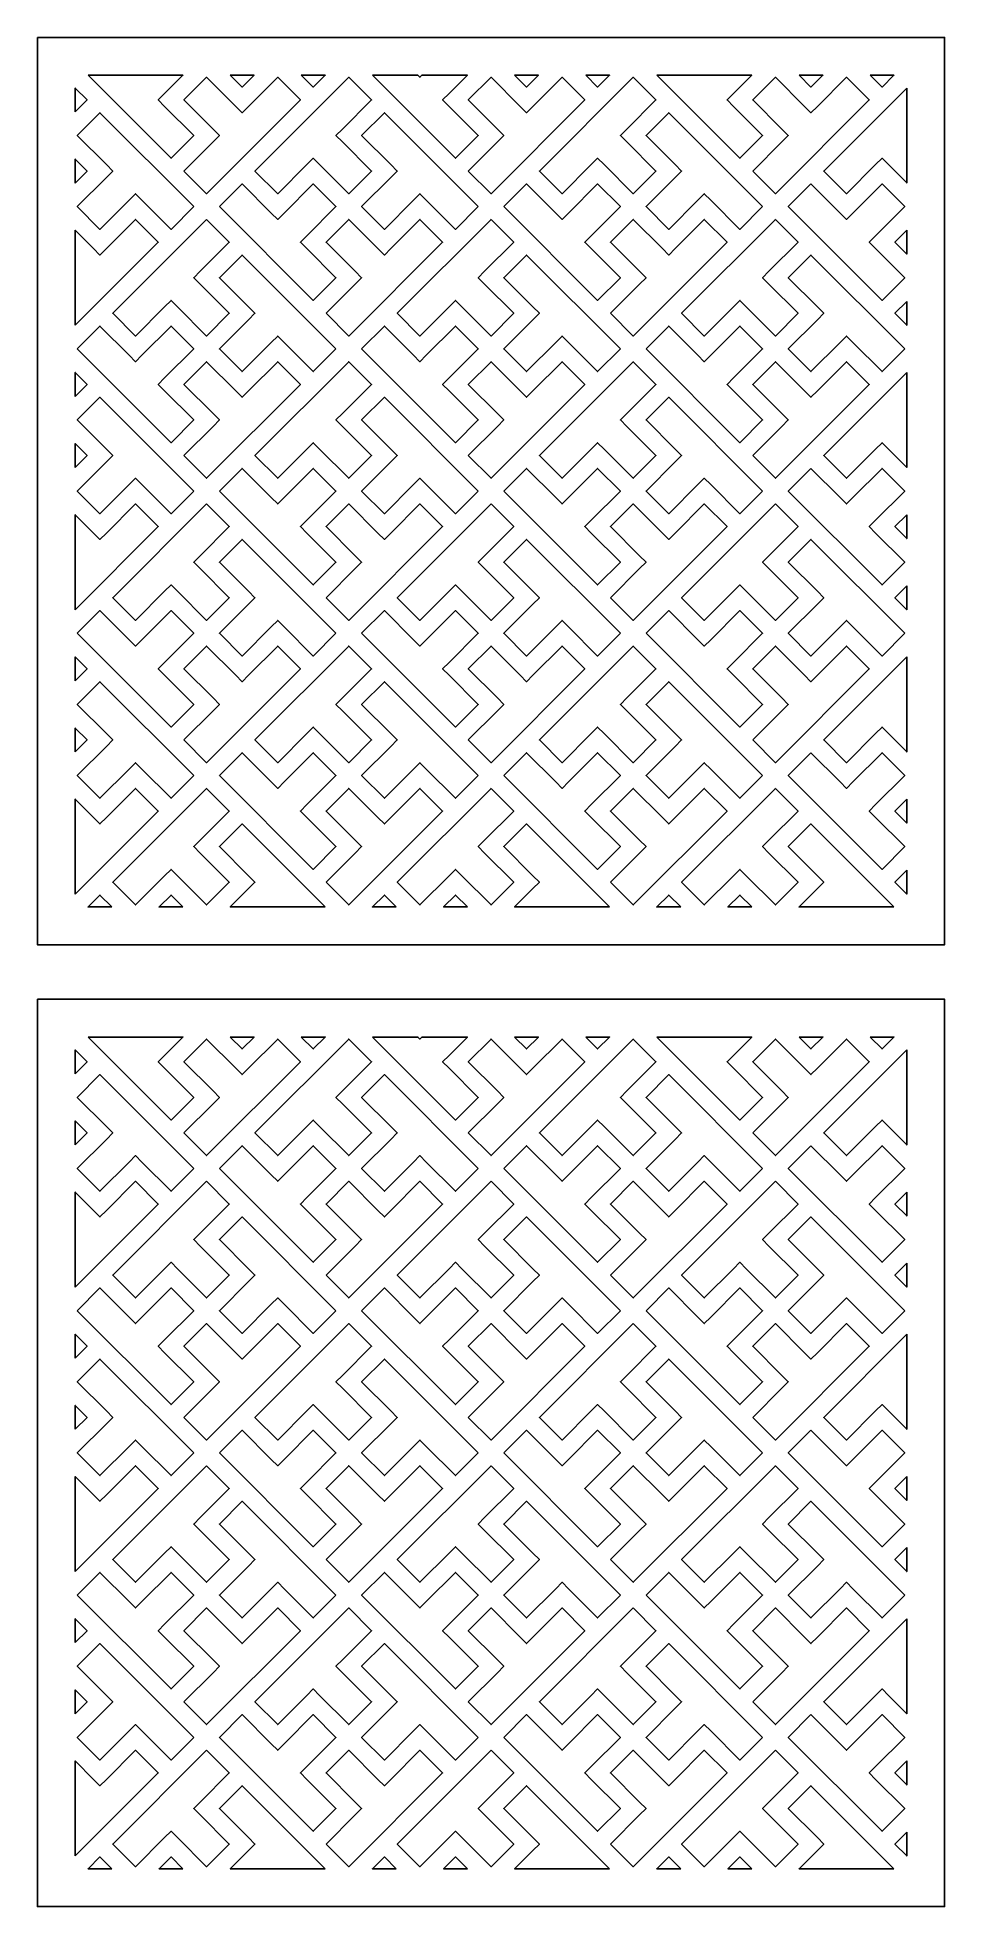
# Model space of a CAD drawing. Header units: centimetres. Extents: x -27.5 to -21.4, y -9.5 to 3.
import ezdxf

# ---------------------------------------------------------------- set-up
doc = ezdxf.new("R2010")
doc.units = ezdxf.units.CM
doc.header["$MEASUREMENT"] = 0
doc.layers.add('layer 1', color=7, linetype='Continuous')

msp = doc.modelspace()

# ---------------------------------------------------------------- linework, layer by layer
at = {"layer": 'layer 1', "color": 250}
for points, knots in [([(-27.5, 3.04475), (-27.5, 3.04475), (-21.4105, 3.04475), (-21.4105, 3.04475), (-21.4105, 3.04475), (-21.4105, 3.04475), (-21.4105, -3.04475), (-21.4105, -3.04475), (-21.4105, -3.04475), (-21.4105, -3.04475), (-27.5, -3.04475), (-27.5, -3.04475), (-27.5, -3.04475), (-27.5, -3.04475), (-27.5, 3.04475), (-27.5, 3.04475)], [0, 0, 0, 0, 0.2, 0.2, 0.2, 0.2, 0.4, 0.4, 0.4, 0.4, 0.6, 0.6, 0.6, 0.6, 1, 1, 1, 1]), ([(-27.16016, 2.79102), (-27.16016, 2.79102), (-26.60283, 2.2337), (-26.60283, 2.2337), (-26.60283, 2.2337), (-26.60283, 2.2337), (-26.45032, 2.3862), (-26.45032, 2.3862), (-26.45032, 2.3862), (-26.45032, 2.3862), (-26.64589, 2.58177), (-26.64589, 2.58177), (-26.64589, 2.58177), (-26.64589, 2.58177), (-26.68894, 2.62482), (-26.68894, 2.62482), (-26.68894, 2.62482), (-26.68894, 2.62482), (-26.64589, 2.66788), (-26.64589, 2.66788), (-26.64589, 2.66788), (-26.64589, 2.66788), (-26.52274, 2.79102), (-26.52274, 2.79102), (-26.52274, 2.79102), (-26.74787, 2.79102), (-26.93504, 2.79102), (-27.16016, 2.79102)], [0, 0, 0, 0, 0.125, 0.125, 0.125, 0.125, 0.25, 0.25, 0.25, 0.25, 0.375, 0.375, 0.375, 0.375, 0.5, 0.5, 0.5, 0.5, 0.625, 0.625, 0.625, 0.625, 0.75, 0.75, 0.75, 0.75, 1, 1, 1, 1]), ([(-26.51672, 2.14758), (-26.51672, 2.14758), (-26.36421, 1.99508), (-26.36421, 1.99508), (-26.36421, 1.99508), (-26.36421, 1.99508), (-25.73446, 2.62482), (-25.73446, 2.62482), (-25.73446, 2.62482), (-25.73446, 2.62482), (-25.88697, 2.77733), (-25.88697, 2.77733), (-25.88697, 2.77733), (-25.88697, 2.77733), (-26.08253, 2.58177), (-26.08253, 2.58177), (-26.08253, 2.58177), (-26.08253, 2.58177), (-26.12559, 2.53871), (-26.12559, 2.53871), (-26.12559, 2.53871), (-26.12559, 2.53871), (-26.16865, 2.58177), (-26.16865, 2.58177), (-26.16865, 2.58177), (-26.16865, 2.58177), (-26.36421, 2.77733), (-26.36421, 2.77733), (-26.36421, 2.77733), (-26.36421, 2.77733), (-26.36421, 2.77733), (-26.36421, 2.77733), (-26.36421, 2.77733), (-26.36421, 2.77733), (-26.51672, 2.62482), (-26.51672, 2.62482), (-26.51672, 2.62482), (-26.51672, 2.62482), (-26.32116, 2.42926), (-26.32116, 2.42926), (-26.32116, 2.42926), (-26.32116, 2.42926), (-26.2781, 2.3862), (-26.2781, 2.3862), (-26.2781, 2.3862), (-26.2781, 2.3862), (-26.32116, 2.34315), (-26.32116, 2.34315), (-26.32116, 2.34315), (-26.32116, 2.34315), (-26.51672, 2.14758), (-26.51672, 2.14758)], [0, 0, 0, 0, 0.07142857, 0.07142857, 0.07142857, 0.07142857, 0.14285714, 0.14285714, 0.14285714, 0.14285714, 0.21428571, 0.21428571, 0.21428571, 0.21428571, 0.28571429, 0.28571429, 0.28571429, 0.28571429, 0.35714286, 0.35714286, 0.35714286, 0.35714286, 0.42857143, 0.42857143, 0.42857143, 0.42857143, 0.5, 0.5, 0.5, 0.5, 0.57142857, 0.57142857, 0.57142857, 0.57142857, 0.64285714, 0.64285714, 0.64285714, 0.64285714, 0.71428571, 0.71428571, 0.71428571, 0.71428571, 0.78571429, 0.78571429, 0.78571429, 0.78571429, 0.85714286, 0.85714286, 0.85714286, 0.85714286, 1, 1, 1, 1]), ([(-26.20568, 2.79102), (-26.20568, 2.79102), (-26.12559, 2.71094), (-26.12559, 2.71094), (-26.12559, 2.71094), (-26.12559, 2.71094), (-26.0455, 2.79102), (-26.0455, 2.79102), (-26.0455, 2.79102), (-26.0455, 2.79102), (-26.20568, 2.79102), (-26.20568, 2.79102)], [0, 0, 0, 0, 0.25, 0.25, 0.25, 0.25, 0.5, 0.5, 0.5, 0.5, 1, 1, 1, 1]), ([(-25.40973, 2.77733), (-25.40973, 2.77733), (-26.03948, 2.14758), (-26.03948, 2.14758), (-26.03948, 2.14758), (-26.03948, 2.14758), (-25.88697, 1.99508), (-25.88697, 1.99508), (-25.88697, 1.99508), (-25.88697, 1.99508), (-25.69141, 2.19064), (-25.69141, 2.19064), (-25.69141, 2.19064), (-25.69141, 2.19064), (-25.64835, 2.2337), (-25.64835, 2.2337), (-25.64835, 2.2337), (-25.64835, 2.2337), (-25.60529, 2.19064), (-25.60529, 2.19064), (-25.60529, 2.19064), (-25.60529, 2.19064), (-25.40973, 1.99508), (-25.40973, 1.99508), (-25.40973, 1.99508), (-25.40973, 1.99508), (-25.25722, 2.14758), (-25.25722, 2.14758), (-25.25722, 2.14758), (-25.25722, 2.14758), (-25.45279, 2.34315), (-25.45279, 2.34315), (-25.45279, 2.34315), (-25.45279, 2.34315), (-25.49584, 2.3862), (-25.49584, 2.3862), (-25.49584, 2.3862), (-25.49584, 2.3862), (-25.45279, 2.42926), (-25.45279, 2.42926), (-25.45279, 2.42926), (-25.45279, 2.42926), (-25.25722, 2.62482), (-25.25722, 2.62482), (-25.25722, 2.62482), (-25.25722, 2.62482), (-25.40973, 2.77733), (-25.40973, 2.77733)], [0, 0, 0, 0, 0.07692308, 0.07692308, 0.07692308, 0.07692308, 0.15384615, 0.15384615, 0.15384615, 0.15384615, 0.23076923, 0.23076923, 0.23076923, 0.23076923, 0.30769231, 0.30769231, 0.30769231, 0.30769231, 0.38461538, 0.38461538, 0.38461538, 0.38461538, 0.46153846, 0.46153846, 0.46153846, 0.46153846, 0.53846154, 0.53846154, 0.53846154, 0.53846154, 0.61538462, 0.61538462, 0.61538462, 0.61538462, 0.69230769, 0.69230769, 0.69230769, 0.69230769, 0.76923077, 0.76923077, 0.76923077, 0.76923077, 0.84615385, 0.84615385, 0.84615385, 0.84615385, 1, 1, 1, 1]), ([(-25.72844, 2.79102), (-25.72844, 2.79102), (-25.64835, 2.71094), (-25.64835, 2.71094), (-25.64835, 2.71094), (-25.64835, 2.71094), (-25.56826, 2.79102), (-25.56826, 2.79102), (-25.56826, 2.79102), (-25.56826, 2.79102), (-25.72844, 2.79102), (-25.72844, 2.79102)], [0, 0, 0, 0, 0.25, 0.25, 0.25, 0.25, 0.5, 0.5, 0.5, 0.5, 1, 1, 1, 1]), ([(-25.40973, 2.77733), (-25.40973, 2.77733), (-25.40973, 2.77733), (-25.40973, 2.77733), (-25.40973, 2.77733), (-25.40973, 2.77733), (-25.40973, 2.77733), (-25.40973, 2.77733)], [0, 0, 0, 0, 0.33333333, 0.33333333, 0.33333333, 0.33333333, 1, 1, 1, 1]), ([(-25.25722, 2.62482), (-25.25722, 2.62482), (-25.40973, 2.77733), (-25.40973, 2.77733), (-25.40973, 2.77733), (-25.40973, 2.77733), (-25.25722, 2.62482), (-25.25722, 2.62482)], [0, 0, 0, 0, 0.33333333, 0.33333333, 0.33333333, 0.33333333, 1, 1, 1, 1]), ([(-25.2512, 2.79102), (-25.2512, 2.79102), (-24.69387, 2.2337), (-24.69387, 2.2337), (-24.69387, 2.2337), (-24.69387, 2.2337), (-24.54136, 2.3862), (-24.54136, 2.3862), (-24.54136, 2.3862), (-24.54136, 2.3862), (-24.73692, 2.58177), (-24.73692, 2.58177), (-24.73692, 2.58177), (-24.73692, 2.58177), (-24.77998, 2.62482), (-24.77998, 2.62482), (-24.77998, 2.62482), (-24.77998, 2.62482), (-24.73692, 2.66788), (-24.73692, 2.66788), (-24.73692, 2.66788), (-24.73692, 2.66788), (-24.61378, 2.79102), (-24.61378, 2.79102), (-24.61378, 2.79102), (-24.61378, 2.79102), (-24.9188, 2.79102), (-24.9188, 2.79102), (-24.9188, 2.79102), (-24.9188, 2.79102), (-24.93249, 2.77733), (-24.93249, 2.77733), (-24.93249, 2.77733), (-24.93249, 2.77733), (-24.94618, 2.79102), (-24.94618, 2.79102), (-24.94618, 2.79102), (-24.94618, 2.79102), (-25.2512, 2.79102), (-25.2512, 2.79102)], [0, 0, 0, 0, 0.09090909, 0.09090909, 0.09090909, 0.09090909, 0.18181818, 0.18181818, 0.18181818, 0.18181818, 0.27272727, 0.27272727, 0.27272727, 0.27272727, 0.36363636, 0.36363636, 0.36363636, 0.36363636, 0.45454545, 0.45454545, 0.45454545, 0.45454545, 0.54545455, 0.54545455, 0.54545455, 0.54545455, 0.63636364, 0.63636364, 0.63636364, 0.63636364, 0.72727273, 0.72727273, 0.72727273, 0.72727273, 0.81818182, 0.81818182, 0.81818182, 0.81818182, 1, 1, 1, 1]), ([(-24.60776, 2.14758), (-24.60776, 2.14758), (-24.45525, 1.99508), (-24.45525, 1.99508), (-24.45525, 1.99508), (-24.45525, 1.99508), (-23.8255, 2.62482), (-23.8255, 2.62482), (-23.8255, 2.62482), (-23.8255, 2.62482), (-23.97801, 2.77733), (-23.97801, 2.77733), (-23.97801, 2.77733), (-23.97801, 2.77733), (-24.17357, 2.58177), (-24.17357, 2.58177), (-24.17357, 2.58177), (-24.17357, 2.58177), (-24.21663, 2.53871), (-24.21663, 2.53871), (-24.21663, 2.53871), (-24.21663, 2.53871), (-24.25968, 2.58177), (-24.25968, 2.58177), (-24.25968, 2.58177), (-24.25968, 2.58177), (-24.45525, 2.77733), (-24.45525, 2.77733), (-24.45525, 2.77733), (-24.45525, 2.77733), (-24.45525, 2.77733), (-24.45525, 2.77733), (-24.45525, 2.77733), (-24.45525, 2.77733), (-24.45525, 2.77733), (-24.45525, 2.77733), (-24.45525, 2.77733), (-24.45525, 2.77733), (-24.60776, 2.62482), (-24.60776, 2.62482), (-24.60776, 2.62482), (-24.60776, 2.62482), (-24.41219, 2.42926), (-24.41219, 2.42926), (-24.41219, 2.42926), (-24.41219, 2.42926), (-24.36914, 2.3862), (-24.36914, 2.3862), (-24.36914, 2.3862), (-24.36914, 2.3862), (-24.41219, 2.34315), (-24.41219, 2.34315), (-24.41219, 2.34315), (-24.41219, 2.34315), (-24.60776, 2.14758), (-24.60776, 2.14758)], [0, 0, 0, 0, 0.06666667, 0.06666667, 0.06666667, 0.06666667, 0.13333333, 0.13333333, 0.13333333, 0.13333333, 0.2, 0.2, 0.2, 0.2, 0.26666667, 0.26666667, 0.26666667, 0.26666667, 0.33333333, 0.33333333, 0.33333333, 0.33333333, 0.4, 0.4, 0.4, 0.4, 0.46666667, 0.46666667, 0.46666667, 0.46666667, 0.53333333, 0.53333333, 0.53333333, 0.53333333, 0.6, 0.6, 0.6, 0.6, 0.66666667, 0.66666667, 0.66666667, 0.66666667, 0.73333333, 0.73333333, 0.73333333, 0.73333333, 0.8, 0.8, 0.8, 0.8, 0.86666667, 0.86666667, 0.86666667, 0.86666667, 1, 1, 1, 1]), ([(-24.29672, 2.79102), (-24.29672, 2.79102), (-24.21663, 2.71094), (-24.21663, 2.71094), (-24.21663, 2.71094), (-24.21663, 2.71094), (-24.13654, 2.79102), (-24.13654, 2.79102), (-24.13654, 2.79102), (-24.13654, 2.79102), (-24.29672, 2.79102), (-24.29672, 2.79102)], [0, 0, 0, 0, 0.25, 0.25, 0.25, 0.25, 0.5, 0.5, 0.5, 0.5, 1, 1, 1, 1]), ([(-23.50077, 2.77733), (-23.50077, 2.77733), (-24.13052, 2.14758), (-24.13052, 2.14758), (-24.13052, 2.14758), (-24.13052, 2.14758), (-23.97801, 1.99508), (-23.97801, 1.99508), (-23.97801, 1.99508), (-23.97801, 1.99508), (-23.78244, 2.19064), (-23.78244, 2.19064), (-23.78244, 2.19064), (-23.78244, 2.19064), (-23.73939, 2.2337), (-23.73939, 2.2337), (-23.73939, 2.2337), (-23.73939, 2.2337), (-23.69633, 2.19064), (-23.69633, 2.19064), (-23.69633, 2.19064), (-23.69633, 2.19064), (-23.50077, 1.99508), (-23.50077, 1.99508), (-23.50077, 1.99508), (-23.50077, 1.99508), (-23.34826, 2.14758), (-23.34826, 2.14758), (-23.34826, 2.14758), (-23.34826, 2.14758), (-23.54382, 2.34315), (-23.54382, 2.34315), (-23.54382, 2.34315), (-23.54382, 2.34315), (-23.58688, 2.3862), (-23.58688, 2.3862), (-23.58688, 2.3862), (-23.58688, 2.3862), (-23.54382, 2.42926), (-23.54382, 2.42926), (-23.54382, 2.42926), (-23.54382, 2.42926), (-23.34826, 2.62482), (-23.34826, 2.62482), (-23.34826, 2.62482), (-23.34826, 2.62482), (-23.50077, 2.77733), (-23.50077, 2.77733), (-23.50077, 2.77733), (-23.50077, 2.77733), (-23.50077, 2.77733), (-23.50077, 2.77733)], [0, 0, 0, 0, 0.07142857, 0.07142857, 0.07142857, 0.07142857, 0.14285714, 0.14285714, 0.14285714, 0.14285714, 0.21428571, 0.21428571, 0.21428571, 0.21428571, 0.28571429, 0.28571429, 0.28571429, 0.28571429, 0.35714286, 0.35714286, 0.35714286, 0.35714286, 0.42857143, 0.42857143, 0.42857143, 0.42857143, 0.5, 0.5, 0.5, 0.5, 0.57142857, 0.57142857, 0.57142857, 0.57142857, 0.64285714, 0.64285714, 0.64285714, 0.64285714, 0.71428571, 0.71428571, 0.71428571, 0.71428571, 0.78571429, 0.78571429, 0.78571429, 0.78571429, 0.85714286, 0.85714286, 0.85714286, 0.85714286, 1, 1, 1, 1]), ([(-23.81948, 2.79102), (-23.81948, 2.79102), (-23.73939, 2.71094), (-23.73939, 2.71094), (-23.73939, 2.71094), (-23.73939, 2.71094), (-23.6593, 2.79102), (-23.6593, 2.79102), (-23.6593, 2.79102), (-23.6593, 2.79102), (-23.81948, 2.79102), (-23.81948, 2.79102)], [0, 0, 0, 0, 0.25, 0.25, 0.25, 0.25, 0.5, 0.5, 0.5, 0.5, 1, 1, 1, 1]), ([(-23.34224, 2.79102), (-23.34224, 2.79102), (-22.78491, 2.2337), (-22.78491, 2.2337), (-22.78491, 2.2337), (-22.78491, 2.2337), (-22.6324, 2.3862), (-22.6324, 2.3862), (-22.6324, 2.3862), (-22.6324, 2.3862), (-22.82796, 2.58177), (-22.82796, 2.58177), (-22.82796, 2.58177), (-22.82796, 2.58177), (-22.87102, 2.62482), (-22.87102, 2.62482), (-22.87102, 2.62482), (-22.87102, 2.62482), (-22.82796, 2.66788), (-22.82796, 2.66788), (-22.82796, 2.66788), (-22.82796, 2.66788), (-22.70482, 2.79102), (-22.70482, 2.79102), (-22.70482, 2.79102), (-22.92994, 2.79102), (-23.11711, 2.79102), (-23.34224, 2.79102)], [0, 0, 0, 0, 0.125, 0.125, 0.125, 0.125, 0.25, 0.25, 0.25, 0.25, 0.375, 0.375, 0.375, 0.375, 0.5, 0.5, 0.5, 0.5, 0.625, 0.625, 0.625, 0.625, 0.75, 0.75, 0.75, 0.75, 1, 1, 1, 1]), ([(-22.69879, 2.14758), (-22.69879, 2.14758), (-22.54629, 1.99508), (-22.54629, 1.99508), (-22.54629, 1.99508), (-22.54629, 1.99508), (-21.91654, 2.62482), (-21.91654, 2.62482), (-21.91654, 2.62482), (-21.91654, 2.62482), (-22.06905, 2.77733), (-22.06905, 2.77733), (-22.06905, 2.77733), (-22.06905, 2.77733), (-22.26461, 2.58177), (-22.26461, 2.58177), (-22.26461, 2.58177), (-22.26461, 2.58177), (-22.30767, 2.53871), (-22.30767, 2.53871), (-22.30767, 2.53871), (-22.30767, 2.53871), (-22.35072, 2.58177), (-22.35072, 2.58177), (-22.35072, 2.58177), (-22.35072, 2.58177), (-22.54629, 2.77733), (-22.54629, 2.77733), (-22.54629, 2.77733), (-22.54629, 2.77733), (-22.69879, 2.62482), (-22.69879, 2.62482), (-22.69879, 2.62482), (-22.69879, 2.62482), (-22.50323, 2.42926), (-22.50323, 2.42926), (-22.50323, 2.42926), (-22.50323, 2.42926), (-22.46018, 2.3862), (-22.46018, 2.3862), (-22.46018, 2.3862), (-22.46018, 2.3862), (-22.50323, 2.34315), (-22.50323, 2.34315), (-22.50323, 2.34315), (-22.50323, 2.34315), (-22.69879, 2.14758), (-22.69879, 2.14758)], [0, 0, 0, 0, 0.07692308, 0.07692308, 0.07692308, 0.07692308, 0.15384615, 0.15384615, 0.15384615, 0.15384615, 0.23076923, 0.23076923, 0.23076923, 0.23076923, 0.30769231, 0.30769231, 0.30769231, 0.30769231, 0.38461538, 0.38461538, 0.38461538, 0.38461538, 0.46153846, 0.46153846, 0.46153846, 0.46153846, 0.53846154, 0.53846154, 0.53846154, 0.53846154, 0.61538462, 0.61538462, 0.61538462, 0.61538462, 0.69230769, 0.69230769, 0.69230769, 0.69230769, 0.76923077, 0.76923077, 0.76923077, 0.76923077, 0.84615385, 0.84615385, 0.84615385, 0.84615385, 1, 1, 1, 1]), ([(-22.38775, 2.79102), (-22.38775, 2.79102), (-22.30767, 2.71094), (-22.30767, 2.71094), (-22.30767, 2.71094), (-22.30767, 2.71094), (-22.22758, 2.79102), (-22.22758, 2.79102), (-22.22758, 2.79102), (-22.22758, 2.79102), (-22.38775, 2.79102), (-22.38775, 2.79102)], [0, 0, 0, 0, 0.25, 0.25, 0.25, 0.25, 0.5, 0.5, 0.5, 0.5, 1, 1, 1, 1]), ([(-21.91051, 2.79102), (-21.91051, 2.79102), (-21.83043, 2.71094), (-21.83043, 2.71094), (-21.83043, 2.71094), (-21.83043, 2.71094), (-21.75034, 2.79102), (-21.75034, 2.79102), (-21.75034, 2.79102), (-21.75034, 2.79102), (-21.91051, 2.79102), (-21.91051, 2.79102)], [0, 0, 0, 0, 0.25, 0.25, 0.25, 0.25, 0.5, 0.5, 0.5, 0.5, 1, 1, 1, 1]), ([(-27.24627, 2.54474), (-27.24627, 2.54474), (-27.16618, 2.62482), (-27.16618, 2.62482), (-27.16618, 2.62482), (-27.16618, 2.62482), (-27.24627, 2.70491), (-27.24627, 2.70491), (-27.24627, 2.70491), (-27.24627, 2.70491), (-27.24627, 2.54474), (-27.24627, 2.54474)], [0, 0, 0, 0, 0.25, 0.25, 0.25, 0.25, 0.5, 0.5, 0.5, 0.5, 1, 1, 1, 1]), ([(-21.66423, 2.70491), (-21.66423, 2.70491), (-22.22155, 2.14758), (-22.22155, 2.14758), (-22.22155, 2.14758), (-22.22155, 2.14758), (-22.06905, 1.99508), (-22.06905, 1.99508), (-22.06905, 1.99508), (-22.06905, 1.99508), (-21.87348, 2.19064), (-21.87348, 2.19064), (-21.87348, 2.19064), (-21.87348, 2.19064), (-21.83042, 2.2337), (-21.83042, 2.2337), (-21.83042, 2.2337), (-21.83042, 2.2337), (-21.78737, 2.19064), (-21.78737, 2.19064), (-21.78737, 2.19064), (-21.78737, 2.19064), (-21.66423, 2.0675), (-21.66423, 2.0675), (-21.66423, 2.0675), (-21.66423, 2.29262), (-21.66423, 2.47979), (-21.66423, 2.70491)], [0, 0, 0, 0, 0.125, 0.125, 0.125, 0.125, 0.25, 0.25, 0.25, 0.25, 0.375, 0.375, 0.375, 0.375, 0.5, 0.5, 0.5, 0.5, 0.625, 0.625, 0.625, 0.625, 0.75, 0.75, 0.75, 0.75, 1, 1, 1, 1]), ([(-26.45032, 1.90896), (-26.45032, 1.90896), (-27.08007, 2.53871), (-27.08007, 2.53871), (-27.08007, 2.53871), (-27.08007, 2.53871), (-27.23258, 2.3862), (-27.23258, 2.3862), (-27.23258, 2.3862), (-27.23258, 2.3862), (-27.03702, 2.19064), (-27.03702, 2.19064), (-27.03702, 2.19064), (-27.03702, 2.19064), (-26.99396, 2.14758), (-26.99396, 2.14758), (-26.99396, 2.14758), (-26.99396, 2.14758), (-27.03702, 2.10453), (-27.03702, 2.10453), (-27.03702, 2.10453), (-27.03702, 2.10453), (-27.23258, 1.90896), (-27.23258, 1.90896), (-27.23258, 1.90896), (-27.23258, 1.90896), (-27.23258, 1.90896), (-27.23258, 1.90896), (-27.23258, 1.90896), (-27.23258, 1.90896), (-27.08007, 1.75645), (-27.08007, 1.75645), (-27.08007, 1.75645), (-27.08007, 1.75645), (-26.88451, 1.95202), (-26.88451, 1.95202), (-26.88451, 1.95202), (-26.88451, 1.95202), (-26.84145, 1.99507), (-26.84145, 1.99507), (-26.84145, 1.99507), (-26.84145, 1.99507), (-26.7984, 1.95202), (-26.7984, 1.95202), (-26.7984, 1.95202), (-26.7984, 1.95202), (-26.60283, 1.75645), (-26.60283, 1.75645), (-26.60283, 1.75645), (-26.60283, 1.75645), (-26.45032, 1.90896), (-26.45032, 1.90896)], [0, 0, 0, 0, 0.07142857, 0.07142857, 0.07142857, 0.07142857, 0.14285714, 0.14285714, 0.14285714, 0.14285714, 0.21428571, 0.21428571, 0.21428571, 0.21428571, 0.28571429, 0.28571429, 0.28571429, 0.28571429, 0.35714286, 0.35714286, 0.35714286, 0.35714286, 0.42857143, 0.42857143, 0.42857143, 0.42857143, 0.5, 0.5, 0.5, 0.5, 0.57142857, 0.57142857, 0.57142857, 0.57142857, 0.64285714, 0.64285714, 0.64285714, 0.64285714, 0.71428571, 0.71428571, 0.71428571, 0.71428571, 0.78571429, 0.78571429, 0.78571429, 0.78571429, 0.85714286, 0.85714286, 0.85714286, 0.85714286, 1, 1, 1, 1]), ([(-24.54136, 1.90896), (-24.54136, 1.90896), (-25.17111, 2.53871), (-25.17111, 2.53871), (-25.17111, 2.53871), (-25.17111, 2.53871), (-25.32362, 2.3862), (-25.32362, 2.3862), (-25.32362, 2.3862), (-25.32362, 2.3862), (-25.12805, 2.19064), (-25.12805, 2.19064), (-25.12805, 2.19064), (-25.12805, 2.19064), (-25.085, 2.14758), (-25.085, 2.14758), (-25.085, 2.14758), (-25.085, 2.14758), (-25.12805, 2.10453), (-25.12805, 2.10453), (-25.12805, 2.10453), (-25.12805, 2.10453), (-25.32362, 1.90896), (-25.32362, 1.90896), (-25.32362, 1.90896), (-25.32362, 1.90896), (-25.32362, 1.90896), (-25.32362, 1.90896), (-25.32362, 1.90896), (-25.32362, 1.90896), (-25.17111, 1.75645), (-25.17111, 1.75645), (-25.17111, 1.75645), (-25.17111, 1.75645), (-24.97554, 1.95202), (-24.97554, 1.95202), (-24.97554, 1.95202), (-24.97554, 1.95202), (-24.93249, 1.99508), (-24.93249, 1.99508), (-24.93249, 1.99508), (-24.93249, 1.99508), (-24.88943, 1.95202), (-24.88943, 1.95202), (-24.88943, 1.95202), (-24.88943, 1.95202), (-24.69387, 1.75645), (-24.69387, 1.75645), (-24.69387, 1.75645), (-24.69387, 1.75645), (-24.54136, 1.90896), (-24.54136, 1.90896)], [0, 0, 0, 0, 0.07142857, 0.07142857, 0.07142857, 0.07142857, 0.14285714, 0.14285714, 0.14285714, 0.14285714, 0.21428571, 0.21428571, 0.21428571, 0.21428571, 0.28571429, 0.28571429, 0.28571429, 0.28571429, 0.35714286, 0.35714286, 0.35714286, 0.35714286, 0.42857143, 0.42857143, 0.42857143, 0.42857143, 0.5, 0.5, 0.5, 0.5, 0.57142857, 0.57142857, 0.57142857, 0.57142857, 0.64285714, 0.64285714, 0.64285714, 0.64285714, 0.71428571, 0.71428571, 0.71428571, 0.71428571, 0.78571429, 0.78571429, 0.78571429, 0.78571429, 0.85714286, 0.85714286, 0.85714286, 0.85714286, 1, 1, 1, 1]), ([(-22.6324, 1.90896), (-22.6324, 1.90896), (-23.26215, 2.53871), (-23.26215, 2.53871), (-23.26215, 2.53871), (-23.26215, 2.53871), (-23.41466, 2.3862), (-23.41466, 2.3862), (-23.41466, 2.3862), (-23.41466, 2.3862), (-23.21909, 2.19064), (-23.21909, 2.19064), (-23.21909, 2.19064), (-23.21909, 2.19064), (-23.17604, 2.14758), (-23.17604, 2.14758), (-23.17604, 2.14758), (-23.17604, 2.14758), (-23.21909, 2.10453), (-23.21909, 2.10453), (-23.21909, 2.10453), (-23.21909, 2.10453), (-23.41466, 1.90896), (-23.41466, 1.90896), (-23.41466, 1.90896), (-23.41466, 1.90896), (-23.26215, 1.75645), (-23.26215, 1.75645), (-23.26215, 1.75645), (-23.26215, 1.75645), (-23.06658, 1.95202), (-23.06658, 1.95202), (-23.06658, 1.95202), (-23.06658, 1.95202), (-23.02353, 1.99507), (-23.02353, 1.99507), (-23.02353, 1.99507), (-23.02353, 1.99507), (-22.98047, 1.95202), (-22.98047, 1.95202), (-22.98047, 1.95202), (-22.98047, 1.95202), (-22.78491, 1.75645), (-22.78491, 1.75645), (-22.78491, 1.75645), (-22.78491, 1.75645), (-22.6324, 1.90896), (-22.6324, 1.90896)], [0, 0, 0, 0, 0.07692308, 0.07692308, 0.07692308, 0.07692308, 0.15384615, 0.15384615, 0.15384615, 0.15384615, 0.23076923, 0.23076923, 0.23076923, 0.23076923, 0.30769231, 0.30769231, 0.30769231, 0.30769231, 0.38461538, 0.38461538, 0.38461538, 0.38461538, 0.46153846, 0.46153846, 0.46153846, 0.46153846, 0.53846154, 0.53846154, 0.53846154, 0.53846154, 0.61538462, 0.61538462, 0.61538462, 0.61538462, 0.69230769, 0.69230769, 0.69230769, 0.69230769, 0.76923077, 0.76923077, 0.76923077, 0.76923077, 0.84615385, 0.84615385, 0.84615385, 0.84615385, 1, 1, 1, 1]), ([(-27.24627, 2.06749), (-27.24627, 2.06749), (-27.16618, 2.14758), (-27.16618, 2.14758), (-27.16618, 2.14758), (-27.16618, 2.14758), (-27.24627, 2.22767), (-27.24627, 2.22767), (-27.24627, 2.22767), (-27.24627, 2.22767), (-27.24627, 2.06749), (-27.24627, 2.06749)], [0, 0, 0, 0, 0.25, 0.25, 0.25, 0.25, 0.5, 0.5, 0.5, 0.5, 1, 1, 1, 1]), ([(-26.2781, 1.90896), (-26.2781, 1.90896), (-25.64835, 1.27921), (-25.64835, 1.27921), (-25.64835, 1.27921), (-25.64835, 1.27921), (-25.49584, 1.43172), (-25.49584, 1.43172), (-25.49584, 1.43172), (-25.49584, 1.43172), (-25.69141, 1.62729), (-25.69141, 1.62729), (-25.69141, 1.62729), (-25.69141, 1.62729), (-25.73446, 1.67034), (-25.73446, 1.67034), (-25.73446, 1.67034), (-25.73446, 1.67034), (-25.69141, 1.7134), (-25.69141, 1.7134), (-25.69141, 1.7134), (-25.69141, 1.7134), (-25.49584, 1.90896), (-25.49584, 1.90896), (-25.49584, 1.90896), (-25.49584, 1.90896), (-25.64835, 2.06147), (-25.64835, 2.06147), (-25.64835, 2.06147), (-25.64835, 2.06147), (-25.84391, 1.86591), (-25.84391, 1.86591), (-25.84391, 1.86591), (-25.84391, 1.86591), (-25.88697, 1.82285), (-25.88697, 1.82285), (-25.88697, 1.82285), (-25.88697, 1.82285), (-25.93003, 1.86591), (-25.93003, 1.86591), (-25.93003, 1.86591), (-25.93003, 1.86591), (-26.12559, 2.06147), (-26.12559, 2.06147), (-26.12559, 2.06147), (-26.12559, 2.06147), (-26.2781, 1.90896), (-26.2781, 1.90896)], [0, 0, 0, 0, 0.07692308, 0.07692308, 0.07692308, 0.07692308, 0.15384615, 0.15384615, 0.15384615, 0.15384615, 0.23076923, 0.23076923, 0.23076923, 0.23076923, 0.30769231, 0.30769231, 0.30769231, 0.30769231, 0.38461538, 0.38461538, 0.38461538, 0.38461538, 0.46153846, 0.46153846, 0.46153846, 0.46153846, 0.53846154, 0.53846154, 0.53846154, 0.53846154, 0.61538462, 0.61538462, 0.61538462, 0.61538462, 0.69230769, 0.69230769, 0.69230769, 0.69230769, 0.76923077, 0.76923077, 0.76923077, 0.76923077, 0.84615385, 0.84615385, 0.84615385, 0.84615385, 1, 1, 1, 1]), ([(-24.36914, 1.90896), (-24.36914, 1.90896), (-23.73939, 1.27921), (-23.73939, 1.27921), (-23.73939, 1.27921), (-23.73939, 1.27921), (-23.58688, 1.43172), (-23.58688, 1.43172), (-23.58688, 1.43172), (-23.58688, 1.43172), (-23.78244, 1.62729), (-23.78244, 1.62729), (-23.78244, 1.62729), (-23.78244, 1.62729), (-23.8255, 1.67034), (-23.8255, 1.67034), (-23.8255, 1.67034), (-23.8255, 1.67034), (-23.78244, 1.7134), (-23.78244, 1.7134), (-23.78244, 1.7134), (-23.78244, 1.7134), (-23.58688, 1.90896), (-23.58688, 1.90896), (-23.58688, 1.90896), (-23.58688, 1.90896), (-23.73939, 2.06147), (-23.73939, 2.06147), (-23.73939, 2.06147), (-23.73939, 2.06147), (-23.93495, 1.86591), (-23.93495, 1.86591), (-23.93495, 1.86591), (-23.93495, 1.86591), (-23.97801, 1.82285), (-23.97801, 1.82285), (-23.97801, 1.82285), (-23.97801, 1.82285), (-24.02106, 1.86591), (-24.02106, 1.86591), (-24.02106, 1.86591), (-24.02106, 1.86591), (-24.21663, 2.06147), (-24.21663, 2.06147), (-24.21663, 2.06147), (-24.21663, 2.06147), (-24.36914, 1.90896), (-24.36914, 1.90896)], [0, 0, 0, 0, 0.07692308, 0.07692308, 0.07692308, 0.07692308, 0.15384615, 0.15384615, 0.15384615, 0.15384615, 0.23076923, 0.23076923, 0.23076923, 0.23076923, 0.30769231, 0.30769231, 0.30769231, 0.30769231, 0.38461538, 0.38461538, 0.38461538, 0.38461538, 0.46153846, 0.46153846, 0.46153846, 0.46153846, 0.53846154, 0.53846154, 0.53846154, 0.53846154, 0.61538462, 0.61538462, 0.61538462, 0.61538462, 0.69230769, 0.69230769, 0.69230769, 0.69230769, 0.76923077, 0.76923077, 0.76923077, 0.76923077, 0.84615385, 0.84615385, 0.84615385, 0.84615385, 1, 1, 1, 1]), ([(-22.30767, 2.06147), (-22.30767, 2.06147), (-22.46017, 1.90896), (-22.46017, 1.90896), (-22.46017, 1.90896), (-22.46017, 1.90896), (-21.83042, 1.27921), (-21.83042, 1.27921), (-21.83042, 1.27921), (-21.83042, 1.27921), (-21.67792, 1.43172), (-21.67792, 1.43172), (-21.67792, 1.43172), (-21.67792, 1.43172), (-21.87348, 1.62729), (-21.87348, 1.62729), (-21.87348, 1.62729), (-21.87348, 1.62729), (-21.91654, 1.67034), (-21.91654, 1.67034), (-21.91654, 1.67034), (-21.91654, 1.67034), (-21.87348, 1.7134), (-21.87348, 1.7134), (-21.87348, 1.7134), (-21.87348, 1.7134), (-21.67792, 1.90896), (-21.67792, 1.90896), (-21.67792, 1.90896), (-21.67792, 1.90896), (-21.83042, 2.06147), (-21.83042, 2.06147), (-21.83042, 2.06147), (-21.83042, 2.06147), (-22.02599, 1.86591), (-22.02599, 1.86591), (-22.02599, 1.86591), (-22.02599, 1.86591), (-22.06905, 1.82285), (-22.06905, 1.82285), (-22.06905, 1.82285), (-22.06905, 1.82285), (-22.1121, 1.86591), (-22.1121, 1.86591), (-22.1121, 1.86591), (-22.1121, 1.86591), (-22.30767, 2.06147), (-22.30767, 2.06147)], [0, 0, 0, 0, 0.07692308, 0.07692308, 0.07692308, 0.07692308, 0.15384615, 0.15384615, 0.15384615, 0.15384615, 0.23076923, 0.23076923, 0.23076923, 0.23076923, 0.30769231, 0.30769231, 0.30769231, 0.30769231, 0.38461538, 0.38461538, 0.38461538, 0.38461538, 0.46153846, 0.46153846, 0.46153846, 0.46153846, 0.53846154, 0.53846154, 0.53846154, 0.53846154, 0.61538462, 0.61538462, 0.61538462, 0.61538462, 0.69230769, 0.69230769, 0.69230769, 0.69230769, 0.76923077, 0.76923077, 0.76923077, 0.76923077, 0.84615385, 0.84615385, 0.84615385, 0.84615385, 1, 1, 1, 1]), ([(-27.24627, 1.11301), (-27.24627, 1.11301), (-26.68894, 1.67034), (-26.68894, 1.67034), (-26.68894, 1.67034), (-26.68894, 1.67034), (-26.84145, 1.82285), (-26.84145, 1.82285), (-26.84145, 1.82285), (-26.84145, 1.82285), (-27.03702, 1.62729), (-27.03702, 1.62729), (-27.03702, 1.62729), (-27.03702, 1.62729), (-27.08007, 1.58423), (-27.08007, 1.58423), (-27.08007, 1.58423), (-27.08007, 1.58423), (-27.12313, 1.62729), (-27.12313, 1.62729), (-27.12313, 1.62729), (-27.12313, 1.62729), (-27.24627, 1.75043), (-27.24627, 1.75043), (-27.24627, 1.75043), (-27.24627, 1.52531), (-27.24627, 1.33814), (-27.24627, 1.11301)], [0, 0, 0, 0, 0.125, 0.125, 0.125, 0.125, 0.25, 0.25, 0.25, 0.25, 0.375, 0.375, 0.375, 0.375, 0.5, 0.5, 0.5, 0.5, 0.625, 0.625, 0.625, 0.625, 0.75, 0.75, 0.75, 0.75, 1, 1, 1, 1]), ([(-26.36421, 1.82285), (-26.36421, 1.82285), (-26.99396, 1.1931), (-26.99396, 1.1931), (-26.99396, 1.1931), (-26.99396, 1.1931), (-26.84145, 1.04059), (-26.84145, 1.04059), (-26.84145, 1.04059), (-26.84145, 1.04059), (-26.64589, 1.23616), (-26.64589, 1.23616), (-26.64589, 1.23616), (-26.64589, 1.23616), (-26.60283, 1.27921), (-26.60283, 1.27921), (-26.60283, 1.27921), (-26.60283, 1.27921), (-26.55978, 1.23616), (-26.55978, 1.23616), (-26.55978, 1.23616), (-26.55978, 1.23616), (-26.36421, 1.04059), (-26.36421, 1.04059), (-26.36421, 1.04059), (-26.36421, 1.04059), (-26.2117, 1.1931), (-26.2117, 1.1931), (-26.2117, 1.1931), (-26.2117, 1.1931), (-26.40727, 1.38867), (-26.40727, 1.38867), (-26.40727, 1.38867), (-26.40727, 1.38867), (-26.45032, 1.43172), (-26.45032, 1.43172), (-26.45032, 1.43172), (-26.45032, 1.43172), (-26.40727, 1.47478), (-26.40727, 1.47478), (-26.40727, 1.47478), (-26.40727, 1.47478), (-26.2117, 1.67034), (-26.2117, 1.67034), (-26.2117, 1.67034), (-26.2117, 1.67034), (-26.36421, 1.82285), (-26.36421, 1.82285)], [0, 0, 0, 0, 0.07692308, 0.07692308, 0.07692308, 0.07692308, 0.15384615, 0.15384615, 0.15384615, 0.15384615, 0.23076923, 0.23076923, 0.23076923, 0.23076923, 0.30769231, 0.30769231, 0.30769231, 0.30769231, 0.38461538, 0.38461538, 0.38461538, 0.38461538, 0.46153846, 0.46153846, 0.46153846, 0.46153846, 0.53846154, 0.53846154, 0.53846154, 0.53846154, 0.61538462, 0.61538462, 0.61538462, 0.61538462, 0.69230769, 0.69230769, 0.69230769, 0.69230769, 0.76923077, 0.76923077, 0.76923077, 0.76923077, 0.84615385, 0.84615385, 0.84615385, 0.84615385, 1, 1, 1, 1]), ([(-25.56224, 1.1931), (-25.56224, 1.1931), (-25.40973, 1.04059), (-25.40973, 1.04059), (-25.40973, 1.04059), (-25.40973, 1.04059), (-24.77998, 1.67034), (-24.77998, 1.67034), (-24.77998, 1.67034), (-24.77998, 1.67034), (-24.93249, 1.82285), (-24.93249, 1.82285), (-24.93249, 1.82285), (-24.93249, 1.82285), (-25.12805, 1.62729), (-25.12805, 1.62729), (-25.12805, 1.62729), (-25.12805, 1.62729), (-25.17111, 1.58423), (-25.17111, 1.58423), (-25.17111, 1.58423), (-25.17111, 1.58423), (-25.21417, 1.62729), (-25.21417, 1.62729), (-25.21417, 1.62729), (-25.21417, 1.62729), (-25.40973, 1.82285), (-25.40973, 1.82285), (-25.40973, 1.82285), (-25.40973, 1.82285), (-25.56224, 1.67034), (-25.56224, 1.67034), (-25.56224, 1.67034), (-25.56224, 1.67034), (-25.36667, 1.47478), (-25.36667, 1.47478), (-25.36667, 1.47478), (-25.36667, 1.47478), (-25.32362, 1.43172), (-25.32362, 1.43172), (-25.32362, 1.43172), (-25.32362, 1.43172), (-25.36667, 1.38867), (-25.36667, 1.38867), (-25.36667, 1.38867), (-25.36667, 1.38867), (-25.56224, 1.1931), (-25.56224, 1.1931)], [0, 0, 0, 0, 0.07692308, 0.07692308, 0.07692308, 0.07692308, 0.15384615, 0.15384615, 0.15384615, 0.15384615, 0.23076923, 0.23076923, 0.23076923, 0.23076923, 0.30769231, 0.30769231, 0.30769231, 0.30769231, 0.38461538, 0.38461538, 0.38461538, 0.38461538, 0.46153846, 0.46153846, 0.46153846, 0.46153846, 0.53846154, 0.53846154, 0.53846154, 0.53846154, 0.61538462, 0.61538462, 0.61538462, 0.61538462, 0.69230769, 0.69230769, 0.69230769, 0.69230769, 0.76923077, 0.76923077, 0.76923077, 0.76923077, 0.84615385, 0.84615385, 0.84615385, 0.84615385, 1, 1, 1, 1]), ([(-24.45525, 1.82285), (-24.45525, 1.82285), (-25.085, 1.1931), (-25.085, 1.1931), (-25.085, 1.1931), (-25.085, 1.1931), (-24.93249, 1.04059), (-24.93249, 1.04059), (-24.93249, 1.04059), (-24.93249, 1.04059), (-24.73692, 1.23616), (-24.73692, 1.23616), (-24.73692, 1.23616), (-24.73692, 1.23616), (-24.69387, 1.27921), (-24.69387, 1.27921), (-24.69387, 1.27921), (-24.69387, 1.27921), (-24.65081, 1.23616), (-24.65081, 1.23616), (-24.65081, 1.23616), (-24.65081, 1.23616), (-24.45525, 1.04059), (-24.45525, 1.04059), (-24.45525, 1.04059), (-24.45525, 1.04059), (-24.30274, 1.1931), (-24.30274, 1.1931), (-24.30274, 1.1931), (-24.30274, 1.1931), (-24.4983, 1.38867), (-24.4983, 1.38867), (-24.4983, 1.38867), (-24.4983, 1.38867), (-24.54136, 1.43172), (-24.54136, 1.43172), (-24.54136, 1.43172), (-24.54136, 1.43172), (-24.4983, 1.47478), (-24.4983, 1.47478), (-24.4983, 1.47478), (-24.4983, 1.47478), (-24.30274, 1.67034), (-24.30274, 1.67034), (-24.30274, 1.67034), (-24.30274, 1.67034), (-24.45525, 1.82285), (-24.45525, 1.82285), (-24.45525, 1.82285), (-24.45525, 1.82285), (-24.45525, 1.82285), (-24.45525, 1.82285)], [0, 0, 0, 0, 0.07142857, 0.07142857, 0.07142857, 0.07142857, 0.14285714, 0.14285714, 0.14285714, 0.14285714, 0.21428571, 0.21428571, 0.21428571, 0.21428571, 0.28571429, 0.28571429, 0.28571429, 0.28571429, 0.35714286, 0.35714286, 0.35714286, 0.35714286, 0.42857143, 0.42857143, 0.42857143, 0.42857143, 0.5, 0.5, 0.5, 0.5, 0.57142857, 0.57142857, 0.57142857, 0.57142857, 0.64285714, 0.64285714, 0.64285714, 0.64285714, 0.71428571, 0.71428571, 0.71428571, 0.71428571, 0.78571429, 0.78571429, 0.78571429, 0.78571429, 0.85714286, 0.85714286, 0.85714286, 0.85714286, 1, 1, 1, 1]), ([(-23.65328, 1.1931), (-23.65328, 1.1931), (-23.50077, 1.04059), (-23.50077, 1.04059), (-23.50077, 1.04059), (-23.50077, 1.04059), (-22.87102, 1.67034), (-22.87102, 1.67034), (-22.87102, 1.67034), (-22.87102, 1.67034), (-23.02353, 1.82285), (-23.02353, 1.82285), (-23.02353, 1.82285), (-23.02353, 1.82285), (-23.21909, 1.62729), (-23.21909, 1.62729), (-23.21909, 1.62729), (-23.21909, 1.62729), (-23.26215, 1.58423), (-23.26215, 1.58423), (-23.26215, 1.58423), (-23.26215, 1.58423), (-23.3052, 1.62729), (-23.3052, 1.62729), (-23.3052, 1.62729), (-23.3052, 1.62729), (-23.50077, 1.82285), (-23.50077, 1.82285), (-23.50077, 1.82285), (-23.50077, 1.82285), (-23.50077, 1.82285), (-23.50077, 1.82285), (-23.50077, 1.82285), (-23.50077, 1.82285), (-23.65328, 1.67034), (-23.65328, 1.67034), (-23.65328, 1.67034), (-23.65328, 1.67034), (-23.45771, 1.47478), (-23.45771, 1.47478), (-23.45771, 1.47478), (-23.45771, 1.47478), (-23.41466, 1.43172), (-23.41466, 1.43172), (-23.41466, 1.43172), (-23.41466, 1.43172), (-23.45771, 1.38867), (-23.45771, 1.38867), (-23.45771, 1.38867), (-23.45771, 1.38867), (-23.65328, 1.1931), (-23.65328, 1.1931)], [0, 0, 0, 0, 0.07142857, 0.07142857, 0.07142857, 0.07142857, 0.14285714, 0.14285714, 0.14285714, 0.14285714, 0.21428571, 0.21428571, 0.21428571, 0.21428571, 0.28571429, 0.28571429, 0.28571429, 0.28571429, 0.35714286, 0.35714286, 0.35714286, 0.35714286, 0.42857143, 0.42857143, 0.42857143, 0.42857143, 0.5, 0.5, 0.5, 0.5, 0.57142857, 0.57142857, 0.57142857, 0.57142857, 0.64285714, 0.64285714, 0.64285714, 0.64285714, 0.71428571, 0.71428571, 0.71428571, 0.71428571, 0.78571429, 0.78571429, 0.78571429, 0.78571429, 0.85714286, 0.85714286, 0.85714286, 0.85714286, 1, 1, 1, 1]), ([(-22.54629, 1.82285), (-22.54629, 1.82285), (-23.17604, 1.1931), (-23.17604, 1.1931), (-23.17604, 1.1931), (-23.17604, 1.1931), (-23.02353, 1.04059), (-23.02353, 1.04059), (-23.02353, 1.04059), (-23.02353, 1.04059), (-22.82796, 1.23616), (-22.82796, 1.23616), (-22.82796, 1.23616), (-22.82796, 1.23616), (-22.78491, 1.27921), (-22.78491, 1.27921), (-22.78491, 1.27921), (-22.78491, 1.27921), (-22.74185, 1.23616), (-22.74185, 1.23616), (-22.74185, 1.23616), (-22.74185, 1.23616), (-22.54629, 1.04059), (-22.54629, 1.04059), (-22.54629, 1.04059), (-22.54629, 1.04059), (-22.39378, 1.1931), (-22.39378, 1.1931), (-22.39378, 1.1931), (-22.39378, 1.1931), (-22.58934, 1.38867), (-22.58934, 1.38867), (-22.58934, 1.38867), (-22.58934, 1.38867), (-22.6324, 1.43172), (-22.6324, 1.43172), (-22.6324, 1.43172), (-22.6324, 1.43172), (-22.58934, 1.47478), (-22.58934, 1.47478), (-22.58934, 1.47478), (-22.58934, 1.47478), (-22.39378, 1.67034), (-22.39378, 1.67034), (-22.39378, 1.67034), (-22.39378, 1.67034), (-22.54629, 1.82285), (-22.54629, 1.82285), (-22.54629, 1.82285), (-22.54629, 1.82285), (-22.54629, 1.82285), (-22.54629, 1.82285)], [0, 0, 0, 0, 0.07142857, 0.07142857, 0.07142857, 0.07142857, 0.14285714, 0.14285714, 0.14285714, 0.14285714, 0.21428571, 0.21428571, 0.21428571, 0.21428571, 0.28571429, 0.28571429, 0.28571429, 0.28571429, 0.35714286, 0.35714286, 0.35714286, 0.35714286, 0.42857143, 0.42857143, 0.42857143, 0.42857143, 0.5, 0.5, 0.5, 0.5, 0.57142857, 0.57142857, 0.57142857, 0.57142857, 0.64285714, 0.64285714, 0.64285714, 0.64285714, 0.71428571, 0.71428571, 0.71428571, 0.71428571, 0.78571429, 0.78571429, 0.78571429, 0.78571429, 0.85714286, 0.85714286, 0.85714286, 0.85714286, 1, 1, 1, 1]), ([(-21.66423, 1.75043), (-21.66423, 1.75043), (-21.74431, 1.67034), (-21.74431, 1.67034), (-21.74431, 1.67034), (-21.74431, 1.67034), (-21.66423, 1.59026), (-21.66423, 1.59026), (-21.66423, 1.59026), (-21.66423, 1.59026), (-21.66423, 1.75043), (-21.66423, 1.75043)], [0, 0, 0, 0, 0.25, 0.25, 0.25, 0.25, 0.5, 0.5, 0.5, 0.5, 1, 1, 1, 1]), ([(-25.49584, 0.95448), (-25.49584, 0.95448), (-26.12559, 1.58423), (-26.12559, 1.58423), (-26.12559, 1.58423), (-26.12559, 1.58423), (-26.2781, 1.43172), (-26.2781, 1.43172), (-26.2781, 1.43172), (-26.2781, 1.43172), (-26.08253, 1.23616), (-26.08253, 1.23616), (-26.08253, 1.23616), (-26.08253, 1.23616), (-26.03948, 1.1931), (-26.03948, 1.1931), (-26.03948, 1.1931), (-26.03948, 1.1931), (-26.08253, 1.15005), (-26.08253, 1.15005), (-26.08253, 1.15005), (-26.08253, 1.15005), (-26.2781, 0.95448), (-26.2781, 0.95448), (-26.2781, 0.95448), (-26.2781, 0.95448), (-26.2781, 0.95448), (-26.2781, 0.95448), (-26.2781, 0.95448), (-26.2781, 0.95448), (-26.12559, 0.80197), (-26.12559, 0.80197), (-26.12559, 0.80197), (-26.12559, 0.80197), (-25.93003, 0.99754), (-25.93003, 0.99754), (-25.93003, 0.99754), (-25.93003, 0.99754), (-25.88697, 1.04059), (-25.88697, 1.04059), (-25.88697, 1.04059), (-25.88697, 1.04059), (-25.84391, 0.99754), (-25.84391, 0.99754), (-25.84391, 0.99754), (-25.84391, 0.99754), (-25.64835, 0.80197), (-25.64835, 0.80197), (-25.64835, 0.80197), (-25.64835, 0.80197), (-25.49584, 0.95448), (-25.49584, 0.95448)], [0, 0, 0, 0, 0.07142857, 0.07142857, 0.07142857, 0.07142857, 0.14285714, 0.14285714, 0.14285714, 0.14285714, 0.21428571, 0.21428571, 0.21428571, 0.21428571, 0.28571429, 0.28571429, 0.28571429, 0.28571429, 0.35714286, 0.35714286, 0.35714286, 0.35714286, 0.42857143, 0.42857143, 0.42857143, 0.42857143, 0.5, 0.5, 0.5, 0.5, 0.57142857, 0.57142857, 0.57142857, 0.57142857, 0.64285714, 0.64285714, 0.64285714, 0.64285714, 0.71428571, 0.71428571, 0.71428571, 0.71428571, 0.78571429, 0.78571429, 0.78571429, 0.78571429, 0.85714286, 0.85714286, 0.85714286, 0.85714286, 1, 1, 1, 1]), ([(-23.58688, 0.95448), (-23.58688, 0.95448), (-24.21663, 1.58423), (-24.21663, 1.58423), (-24.21663, 1.58423), (-24.21663, 1.58423), (-24.36914, 1.43172), (-24.36914, 1.43172), (-24.36914, 1.43172), (-24.36914, 1.43172), (-24.17357, 1.23616), (-24.17357, 1.23616), (-24.17357, 1.23616), (-24.17357, 1.23616), (-24.13052, 1.1931), (-24.13052, 1.1931), (-24.13052, 1.1931), (-24.13052, 1.1931), (-24.17357, 1.15005), (-24.17357, 1.15005), (-24.17357, 1.15005), (-24.17357, 1.15005), (-24.36914, 0.95448), (-24.36914, 0.95448), (-24.36914, 0.95448), (-24.36914, 0.95448), (-24.21663, 0.80197), (-24.21663, 0.80197), (-24.21663, 0.80197), (-24.21663, 0.80197), (-24.02106, 0.99754), (-24.02106, 0.99754), (-24.02106, 0.99754), (-24.02106, 0.99754), (-23.97801, 1.04059), (-23.97801, 1.04059), (-23.97801, 1.04059), (-23.97801, 1.04059), (-23.93495, 0.99754), (-23.93495, 0.99754), (-23.93495, 0.99754), (-23.93495, 0.99754), (-23.73939, 0.80197), (-23.73939, 0.80197), (-23.73939, 0.80197), (-23.73939, 0.80197), (-23.58688, 0.95448), (-23.58688, 0.95448)], [0, 0, 0, 0, 0.07692308, 0.07692308, 0.07692308, 0.07692308, 0.15384615, 0.15384615, 0.15384615, 0.15384615, 0.23076923, 0.23076923, 0.23076923, 0.23076923, 0.30769231, 0.30769231, 0.30769231, 0.30769231, 0.38461538, 0.38461538, 0.38461538, 0.38461538, 0.46153846, 0.46153846, 0.46153846, 0.46153846, 0.53846154, 0.53846154, 0.53846154, 0.53846154, 0.61538462, 0.61538462, 0.61538462, 0.61538462, 0.69230769, 0.69230769, 0.69230769, 0.69230769, 0.76923077, 0.76923077, 0.76923077, 0.76923077, 0.84615385, 0.84615385, 0.84615385, 0.84615385, 1, 1, 1, 1]), ([(-21.67792, 0.95448), (-21.67792, 0.95448), (-22.30767, 1.58423), (-22.30767, 1.58423), (-22.30767, 1.58423), (-22.30767, 1.58423), (-22.46018, 1.43172), (-22.46018, 1.43172), (-22.46018, 1.43172), (-22.46018, 1.43172), (-22.26461, 1.23616), (-22.26461, 1.23616), (-22.26461, 1.23616), (-22.26461, 1.23616), (-22.22155, 1.1931), (-22.22155, 1.1931), (-22.22155, 1.1931), (-22.22155, 1.1931), (-22.26461, 1.15005), (-22.26461, 1.15005), (-22.26461, 1.15005), (-22.26461, 1.15005), (-22.46018, 0.95448), (-22.46018, 0.95448), (-22.46018, 0.95448), (-22.46018, 0.95448), (-22.30767, 0.80197), (-22.30767, 0.80197), (-22.30767, 0.80197), (-22.30767, 0.80197), (-22.1121, 0.99754), (-22.1121, 0.99754), (-22.1121, 0.99754), (-22.1121, 0.99754), (-22.06905, 1.04059), (-22.06905, 1.04059), (-22.06905, 1.04059), (-22.06905, 1.04059), (-22.02599, 0.99754), (-22.02599, 0.99754), (-22.02599, 0.99754), (-22.02599, 0.99754), (-21.83043, 0.80197), (-21.83043, 0.80197), (-21.83043, 0.80197), (-21.83043, 0.80197), (-21.67792, 0.95448), (-21.67792, 0.95448)], [0, 0, 0, 0, 0.07692308, 0.07692308, 0.07692308, 0.07692308, 0.15384615, 0.15384615, 0.15384615, 0.15384615, 0.23076923, 0.23076923, 0.23076923, 0.23076923, 0.30769231, 0.30769231, 0.30769231, 0.30769231, 0.38461538, 0.38461538, 0.38461538, 0.38461538, 0.46153846, 0.46153846, 0.46153846, 0.46153846, 0.53846154, 0.53846154, 0.53846154, 0.53846154, 0.61538462, 0.61538462, 0.61538462, 0.61538462, 0.69230769, 0.69230769, 0.69230769, 0.69230769, 0.76923077, 0.76923077, 0.76923077, 0.76923077, 0.84615385, 0.84615385, 0.84615385, 0.84615385, 1, 1, 1, 1]), ([(-21.66423, 1.27319), (-21.66423, 1.27319), (-21.74431, 1.1931), (-21.74431, 1.1931), (-21.74431, 1.1931), (-21.74431, 1.1931), (-21.66423, 1.11301), (-21.66423, 1.11301), (-21.66423, 1.11301), (-21.66423, 1.11301), (-21.66423, 1.27319), (-21.66423, 1.27319)], [0, 0, 0, 0, 0.25, 0.25, 0.25, 0.25, 0.5, 0.5, 0.5, 0.5, 1, 1, 1, 1]), ([(-27.23258, 0.95448), (-27.23258, 0.95448), (-26.60283, 0.32473), (-26.60283, 0.32473), (-26.60283, 0.32473), (-26.60283, 0.32473), (-26.45032, 0.47724), (-26.45032, 0.47724), (-26.45032, 0.47724), (-26.45032, 0.47724), (-26.64589, 0.67281), (-26.64589, 0.67281), (-26.64589, 0.67281), (-26.64589, 0.67281), (-26.68894, 0.71586), (-26.68894, 0.71586), (-26.68894, 0.71586), (-26.68894, 0.71586), (-26.64589, 0.75892), (-26.64589, 0.75892), (-26.64589, 0.75892), (-26.64589, 0.75892), (-26.45032, 0.95448), (-26.45032, 0.95448), (-26.45032, 0.95448), (-26.45032, 0.95448), (-26.60283, 1.10699), (-26.60283, 1.10699), (-26.60283, 1.10699), (-26.60283, 1.10699), (-26.7984, 0.91143), (-26.7984, 0.91143), (-26.7984, 0.91143), (-26.7984, 0.91143), (-26.84145, 0.86837), (-26.84145, 0.86837), (-26.84145, 0.86837), (-26.84145, 0.86837), (-26.88451, 0.91143), (-26.88451, 0.91143), (-26.88451, 0.91143), (-26.88451, 0.91143), (-27.08007, 1.10699), (-27.08007, 1.10699), (-27.08007, 1.10699), (-27.08007, 1.10699), (-27.23258, 0.95448), (-27.23258, 0.95448)], [0, 0, 0, 0, 0.07692308, 0.07692308, 0.07692308, 0.07692308, 0.15384615, 0.15384615, 0.15384615, 0.15384615, 0.23076923, 0.23076923, 0.23076923, 0.23076923, 0.30769231, 0.30769231, 0.30769231, 0.30769231, 0.38461538, 0.38461538, 0.38461538, 0.38461538, 0.46153846, 0.46153846, 0.46153846, 0.46153846, 0.53846154, 0.53846154, 0.53846154, 0.53846154, 0.61538462, 0.61538462, 0.61538462, 0.61538462, 0.69230769, 0.69230769, 0.69230769, 0.69230769, 0.76923077, 0.76923077, 0.76923077, 0.76923077, 0.84615385, 0.84615385, 0.84615385, 0.84615385, 1, 1, 1, 1]), ([(-25.32362, 0.95448), (-25.32362, 0.95448), (-24.69387, 0.32473), (-24.69387, 0.32473), (-24.69387, 0.32473), (-24.69387, 0.32473), (-24.54136, 0.47724), (-24.54136, 0.47724), (-24.54136, 0.47724), (-24.54136, 0.47724), (-24.73692, 0.67281), (-24.73692, 0.67281), (-24.73692, 0.67281), (-24.73692, 0.67281), (-24.77998, 0.71586), (-24.77998, 0.71586), (-24.77998, 0.71586), (-24.77998, 0.71586), (-24.73692, 0.75892), (-24.73692, 0.75892), (-24.73692, 0.75892), (-24.73692, 0.75892), (-24.54136, 0.95448), (-24.54136, 0.95448), (-24.54136, 0.95448), (-24.54136, 0.95448), (-24.69387, 1.10699), (-24.69387, 1.10699), (-24.69387, 1.10699), (-24.69387, 1.10699), (-24.88943, 0.91143), (-24.88943, 0.91143), (-24.88943, 0.91143), (-24.88943, 0.91143), (-24.93249, 0.86837), (-24.93249, 0.86837), (-24.93249, 0.86837), (-24.93249, 0.86837), (-24.97554, 0.91143), (-24.97554, 0.91143), (-24.97554, 0.91143), (-24.97554, 0.91143), (-25.17111, 1.10699), (-25.17111, 1.10699), (-25.17111, 1.10699), (-25.17111, 1.10699), (-25.32362, 0.95448), (-25.32362, 0.95448)], [0, 0, 0, 0, 0.07692308, 0.07692308, 0.07692308, 0.07692308, 0.15384615, 0.15384615, 0.15384615, 0.15384615, 0.23076923, 0.23076923, 0.23076923, 0.23076923, 0.30769231, 0.30769231, 0.30769231, 0.30769231, 0.38461538, 0.38461538, 0.38461538, 0.38461538, 0.46153846, 0.46153846, 0.46153846, 0.46153846, 0.53846154, 0.53846154, 0.53846154, 0.53846154, 0.61538462, 0.61538462, 0.61538462, 0.61538462, 0.69230769, 0.69230769, 0.69230769, 0.69230769, 0.76923077, 0.76923077, 0.76923077, 0.76923077, 0.84615385, 0.84615385, 0.84615385, 0.84615385, 1, 1, 1, 1]), ([(-23.41466, 0.95448), (-23.41466, 0.95448), (-22.78491, 0.32473), (-22.78491, 0.32473), (-22.78491, 0.32473), (-22.78491, 0.32473), (-22.6324, 0.47724), (-22.6324, 0.47724), (-22.6324, 0.47724), (-22.6324, 0.47724), (-22.82796, 0.67281), (-22.82796, 0.67281), (-22.82796, 0.67281), (-22.82796, 0.67281), (-22.87102, 0.71586), (-22.87102, 0.71586), (-22.87102, 0.71586), (-22.87102, 0.71586), (-22.82796, 0.75892), (-22.82796, 0.75892), (-22.82796, 0.75892), (-22.82796, 0.75892), (-22.6324, 0.95448), (-22.6324, 0.95448), (-22.6324, 0.95448), (-22.6324, 0.95448), (-22.78491, 1.10699), (-22.78491, 1.10699), (-22.78491, 1.10699), (-22.78491, 1.10699), (-22.98047, 0.91143), (-22.98047, 0.91143), (-22.98047, 0.91143), (-22.98047, 0.91143), (-23.02353, 0.86837), (-23.02353, 0.86837), (-23.02353, 0.86837), (-23.02353, 0.86837), (-23.06658, 0.91143), (-23.06658, 0.91143), (-23.06658, 0.91143), (-23.06658, 0.91143), (-23.26215, 1.10699), (-23.26215, 1.10699), (-23.26215, 1.10699), (-23.26215, 1.10699), (-23.41466, 0.95448), (-23.41466, 0.95448)], [0, 0, 0, 0, 0.07692308, 0.07692308, 0.07692308, 0.07692308, 0.15384615, 0.15384615, 0.15384615, 0.15384615, 0.23076923, 0.23076923, 0.23076923, 0.23076923, 0.30769231, 0.30769231, 0.30769231, 0.30769231, 0.38461538, 0.38461538, 0.38461538, 0.38461538, 0.46153846, 0.46153846, 0.46153846, 0.46153846, 0.53846154, 0.53846154, 0.53846154, 0.53846154, 0.61538462, 0.61538462, 0.61538462, 0.61538462, 0.69230769, 0.69230769, 0.69230769, 0.69230769, 0.76923077, 0.76923077, 0.76923077, 0.76923077, 0.84615385, 0.84615385, 0.84615385, 0.84615385, 1, 1, 1, 1]), ([(-27.24627, 0.63577), (-27.24627, 0.63577), (-27.16618, 0.71586), (-27.16618, 0.71586), (-27.16618, 0.71586), (-27.16618, 0.71586), (-27.24627, 0.79595), (-27.24627, 0.79595), (-27.24627, 0.79595), (-27.24627, 0.79595), (-27.24627, 0.63577), (-27.24627, 0.63577)], [0, 0, 0, 0, 0.25, 0.25, 0.25, 0.25, 0.5, 0.5, 0.5, 0.5, 1, 1, 1, 1]), ([(-26.51672, 0.23862), (-26.51672, 0.23862), (-26.36421, 0.08611), (-26.36421, 0.08611), (-26.36421, 0.08611), (-26.36421, 0.08611), (-25.73446, 0.71586), (-25.73446, 0.71586), (-25.73446, 0.71586), (-25.73446, 0.71586), (-25.88697, 0.86837), (-25.88697, 0.86837), (-25.88697, 0.86837), (-25.88697, 0.86837), (-26.08253, 0.67281), (-26.08253, 0.67281), (-26.08253, 0.67281), (-26.08253, 0.67281), (-26.12559, 0.62975), (-26.12559, 0.62975), (-26.12559, 0.62975), (-26.12559, 0.62975), (-26.16865, 0.67281), (-26.16865, 0.67281), (-26.16865, 0.67281), (-26.16865, 0.67281), (-26.36421, 0.86837), (-26.36421, 0.86837), (-26.36421, 0.86837), (-26.36421, 0.86837), (-26.51672, 0.71586), (-26.51672, 0.71586), (-26.51672, 0.71586), (-26.51672, 0.71586), (-26.32116, 0.5203), (-26.32116, 0.5203), (-26.32116, 0.5203), (-26.32116, 0.5203), (-26.2781, 0.47724), (-26.2781, 0.47724), (-26.2781, 0.47724), (-26.2781, 0.47724), (-26.32116, 0.43419), (-26.32116, 0.43419), (-26.32116, 0.43419), (-26.32116, 0.43419), (-26.51672, 0.23862), (-26.51672, 0.23862)], [0, 0, 0, 0, 0.07692308, 0.07692308, 0.07692308, 0.07692308, 0.15384615, 0.15384615, 0.15384615, 0.15384615, 0.23076923, 0.23076923, 0.23076923, 0.23076923, 0.30769231, 0.30769231, 0.30769231, 0.30769231, 0.38461538, 0.38461538, 0.38461538, 0.38461538, 0.46153846, 0.46153846, 0.46153846, 0.46153846, 0.53846154, 0.53846154, 0.53846154, 0.53846154, 0.61538462, 0.61538462, 0.61538462, 0.61538462, 0.69230769, 0.69230769, 0.69230769, 0.69230769, 0.76923077, 0.76923077, 0.76923077, 0.76923077, 0.84615385, 0.84615385, 0.84615385, 0.84615385, 1, 1, 1, 1]), ([(-25.40973, 0.86837), (-25.40973, 0.86837), (-26.03948, 0.23862), (-26.03948, 0.23862), (-26.03948, 0.23862), (-26.03948, 0.23862), (-25.88697, 0.08611), (-25.88697, 0.08611), (-25.88697, 0.08611), (-25.88697, 0.08611), (-25.69141, 0.28168), (-25.69141, 0.28168), (-25.69141, 0.28168), (-25.69141, 0.28168), (-25.64835, 0.32473), (-25.64835, 0.32473), (-25.64835, 0.32473), (-25.64835, 0.32473), (-25.60529, 0.28168), (-25.60529, 0.28168), (-25.60529, 0.28168), (-25.60529, 0.28168), (-25.40973, 0.08611), (-25.40973, 0.08611), (-25.40973, 0.08611), (-25.40973, 0.08611), (-25.25722, 0.23862), (-25.25722, 0.23862), (-25.25722, 0.23862), (-25.25722, 0.23862), (-25.45279, 0.43419), (-25.45279, 0.43419), (-25.45279, 0.43419), (-25.45279, 0.43419), (-25.49584, 0.47724), (-25.49584, 0.47724), (-25.49584, 0.47724), (-25.49584, 0.47724), (-25.45279, 0.5203), (-25.45279, 0.5203), (-25.45279, 0.5203), (-25.45279, 0.5203), (-25.25722, 0.71586), (-25.25722, 0.71586), (-25.25722, 0.71586), (-25.25722, 0.71586), (-25.40973, 0.86837), (-25.40973, 0.86837)], [0, 0, 0, 0, 0.07692308, 0.07692308, 0.07692308, 0.07692308, 0.15384615, 0.15384615, 0.15384615, 0.15384615, 0.23076923, 0.23076923, 0.23076923, 0.23076923, 0.30769231, 0.30769231, 0.30769231, 0.30769231, 0.38461538, 0.38461538, 0.38461538, 0.38461538, 0.46153846, 0.46153846, 0.46153846, 0.46153846, 0.53846154, 0.53846154, 0.53846154, 0.53846154, 0.61538462, 0.61538462, 0.61538462, 0.61538462, 0.69230769, 0.69230769, 0.69230769, 0.69230769, 0.76923077, 0.76923077, 0.76923077, 0.76923077, 0.84615385, 0.84615385, 0.84615385, 0.84615385, 1, 1, 1, 1]), ([(-25.40973, 0.86837), (-25.40973, 0.86837), (-25.40973, 0.86837), (-25.40973, 0.86837), (-25.40973, 0.86837), (-25.40973, 0.86837), (-25.40973, 0.86837), (-25.40973, 0.86837)], [0, 0, 0, 0, 0.33333333, 0.33333333, 0.33333333, 0.33333333, 1, 1, 1, 1]), ([(-25.25722, 0.71586), (-25.25722, 0.71586), (-25.40973, 0.86837), (-25.40973, 0.86837), (-25.40973, 0.86837), (-25.40973, 0.86837), (-25.25722, 0.71586), (-25.25722, 0.71586)], [0, 0, 0, 0, 0.33333333, 0.33333333, 0.33333333, 0.33333333, 1, 1, 1, 1]), ([(-24.60776, 0.23862), (-24.60776, 0.23862), (-24.45525, 0.08611), (-24.45525, 0.08611), (-24.45525, 0.08611), (-24.45525, 0.08611), (-23.8255, 0.71586), (-23.8255, 0.71586), (-23.8255, 0.71586), (-23.8255, 0.71586), (-23.97801, 0.86837), (-23.97801, 0.86837), (-23.97801, 0.86837), (-23.97801, 0.86837), (-24.17357, 0.67281), (-24.17357, 0.67281), (-24.17357, 0.67281), (-24.17357, 0.67281), (-24.21663, 0.62975), (-24.21663, 0.62975), (-24.21663, 0.62975), (-24.21663, 0.62975), (-24.25968, 0.67281), (-24.25968, 0.67281), (-24.25968, 0.67281), (-24.25968, 0.67281), (-24.45525, 0.86837), (-24.45525, 0.86837), (-24.45525, 0.86837), (-24.45525, 0.86837), (-24.60776, 0.71586), (-24.60776, 0.71586), (-24.60776, 0.71586), (-24.60776, 0.71586), (-24.41219, 0.5203), (-24.41219, 0.5203), (-24.41219, 0.5203), (-24.41219, 0.5203), (-24.36914, 0.47724), (-24.36914, 0.47724), (-24.36914, 0.47724), (-24.36914, 0.47724), (-24.41219, 0.43419), (-24.41219, 0.43419), (-24.41219, 0.43419), (-24.41219, 0.43419), (-24.60776, 0.23862), (-24.60776, 0.23862)], [0, 0, 0, 0, 0.07692308, 0.07692308, 0.07692308, 0.07692308, 0.15384615, 0.15384615, 0.15384615, 0.15384615, 0.23076923, 0.23076923, 0.23076923, 0.23076923, 0.30769231, 0.30769231, 0.30769231, 0.30769231, 0.38461538, 0.38461538, 0.38461538, 0.38461538, 0.46153846, 0.46153846, 0.46153846, 0.46153846, 0.53846154, 0.53846154, 0.53846154, 0.53846154, 0.61538462, 0.61538462, 0.61538462, 0.61538462, 0.69230769, 0.69230769, 0.69230769, 0.69230769, 0.76923077, 0.76923077, 0.76923077, 0.76923077, 0.84615385, 0.84615385, 0.84615385, 0.84615385, 1, 1, 1, 1]), ([(-23.50077, 0.86837), (-23.50077, 0.86837), (-24.13052, 0.23862), (-24.13052, 0.23862), (-24.13052, 0.23862), (-24.13052, 0.23862), (-23.97801, 0.08611), (-23.97801, 0.08611), (-23.97801, 0.08611), (-23.97801, 0.08611), (-23.78244, 0.28168), (-23.78244, 0.28168), (-23.78244, 0.28168), (-23.78244, 0.28168), (-23.73939, 0.32473), (-23.73939, 0.32473), (-23.73939, 0.32473), (-23.73939, 0.32473), (-23.69633, 0.28168), (-23.69633, 0.28168), (-23.69633, 0.28168), (-23.69633, 0.28168), (-23.50077, 0.08611), (-23.50077, 0.08611), (-23.50077, 0.08611), (-23.50077, 0.08611), (-23.34826, 0.23862), (-23.34826, 0.23862), (-23.34826, 0.23862), (-23.34826, 0.23862), (-23.54382, 0.43419), (-23.54382, 0.43419), (-23.54382, 0.43419), (-23.54382, 0.43419), (-23.58688, 0.47724), (-23.58688, 0.47724), (-23.58688, 0.47724), (-23.58688, 0.47724), (-23.54382, 0.5203), (-23.54382, 0.5203), (-23.54382, 0.5203), (-23.54382, 0.5203), (-23.34826, 0.71586), (-23.34826, 0.71586), (-23.34826, 0.71586), (-23.34826, 0.71586), (-23.50077, 0.86837), (-23.50077, 0.86837), (-23.50077, 0.86837), (-23.50077, 0.86837), (-23.50077, 0.86837), (-23.50077, 0.86837)], [0, 0, 0, 0, 0.07142857, 0.07142857, 0.07142857, 0.07142857, 0.14285714, 0.14285714, 0.14285714, 0.14285714, 0.21428571, 0.21428571, 0.21428571, 0.21428571, 0.28571429, 0.28571429, 0.28571429, 0.28571429, 0.35714286, 0.35714286, 0.35714286, 0.35714286, 0.42857143, 0.42857143, 0.42857143, 0.42857143, 0.5, 0.5, 0.5, 0.5, 0.57142857, 0.57142857, 0.57142857, 0.57142857, 0.64285714, 0.64285714, 0.64285714, 0.64285714, 0.71428571, 0.71428571, 0.71428571, 0.71428571, 0.78571429, 0.78571429, 0.78571429, 0.78571429, 0.85714286, 0.85714286, 0.85714286, 0.85714286, 1, 1, 1, 1]), ([(-22.69879, 0.23862), (-22.69879, 0.23862), (-22.54629, 0.08611), (-22.54629, 0.08611), (-22.54629, 0.08611), (-22.54629, 0.08611), (-21.91654, 0.71586), (-21.91654, 0.71586), (-21.91654, 0.71586), (-21.91654, 0.71586), (-22.06905, 0.86837), (-22.06905, 0.86837), (-22.06905, 0.86837), (-22.06905, 0.86837), (-22.26461, 0.67281), (-22.26461, 0.67281), (-22.26461, 0.67281), (-22.26461, 0.67281), (-22.30767, 0.62975), (-22.30767, 0.62975), (-22.30767, 0.62975), (-22.30767, 0.62975), (-22.35072, 0.67281), (-22.35072, 0.67281), (-22.35072, 0.67281), (-22.35072, 0.67281), (-22.54629, 0.86837), (-22.54629, 0.86837), (-22.54629, 0.86837), (-22.54629, 0.86837), (-22.69879, 0.71586), (-22.69879, 0.71586), (-22.69879, 0.71586), (-22.69879, 0.71586), (-22.50323, 0.5203), (-22.50323, 0.5203), (-22.50323, 0.5203), (-22.50323, 0.5203), (-22.46018, 0.47724), (-22.46018, 0.47724), (-22.46018, 0.47724), (-22.46018, 0.47724), (-22.50323, 0.43419), (-22.50323, 0.43419), (-22.50323, 0.43419), (-22.50323, 0.43419), (-22.69879, 0.23862), (-22.69879, 0.23862)], [0, 0, 0, 0, 0.07692308, 0.07692308, 0.07692308, 0.07692308, 0.15384615, 0.15384615, 0.15384615, 0.15384615, 0.23076923, 0.23076923, 0.23076923, 0.23076923, 0.30769231, 0.30769231, 0.30769231, 0.30769231, 0.38461538, 0.38461538, 0.38461538, 0.38461538, 0.46153846, 0.46153846, 0.46153846, 0.46153846, 0.53846154, 0.53846154, 0.53846154, 0.53846154, 0.61538462, 0.61538462, 0.61538462, 0.61538462, 0.69230769, 0.69230769, 0.69230769, 0.69230769, 0.76923077, 0.76923077, 0.76923077, 0.76923077, 0.84615385, 0.84615385, 0.84615385, 0.84615385, 1, 1, 1, 1]), ([(-21.66423, 0.79595), (-21.66423, 0.79595), (-22.22155, 0.23862), (-22.22155, 0.23862), (-22.22155, 0.23862), (-22.22155, 0.23862), (-22.06905, 0.08611), (-22.06905, 0.08611), (-22.06905, 0.08611), (-22.06905, 0.08611), (-21.87348, 0.28168), (-21.87348, 0.28168), (-21.87348, 0.28168), (-21.87348, 0.28168), (-21.83042, 0.32473), (-21.83042, 0.32473), (-21.83042, 0.32473), (-21.83042, 0.32473), (-21.78737, 0.28168), (-21.78737, 0.28168), (-21.78737, 0.28168), (-21.78737, 0.28168), (-21.66423, 0.15853), (-21.66423, 0.15853), (-21.66423, 0.15853), (-21.66423, 0.38366), (-21.66423, 0.57083), (-21.66423, 0.79595)], [0, 0, 0, 0, 0.125, 0.125, 0.125, 0.125, 0.25, 0.25, 0.25, 0.25, 0.375, 0.375, 0.375, 0.375, 0.5, 0.5, 0.5, 0.5, 0.625, 0.625, 0.625, 0.625, 0.75, 0.75, 0.75, 0.75, 1, 1, 1, 1]), ([(-26.45032, 0), (-26.45032, 0), (-27.08007, 0.62975), (-27.08007, 0.62975), (-27.08007, 0.62975), (-27.08007, 0.62975), (-27.23258, 0.47724), (-27.23258, 0.47724), (-27.23258, 0.47724), (-27.23258, 0.47724), (-27.03702, 0.28168), (-27.03702, 0.28168), (-27.03702, 0.28168), (-27.03702, 0.28168), (-26.99396, 0.23862), (-26.99396, 0.23862), (-26.99396, 0.23862), (-26.99396, 0.23862), (-27.03702, 0.19557), (-27.03702, 0.19557), (-27.03702, 0.19557), (-27.03702, 0.19557), (-27.23258, 0), (-27.23258, 0), (-27.23258, 0), (-27.23258, 0), (-27.23258, 0), (-27.23258, 0), (-27.23258, 0), (-27.23258, 0), (-27.08007, -0.15251), (-27.08007, -0.15251), (-27.08007, -0.15251), (-27.08007, -0.15251), (-26.88451, 0.04306), (-26.88451, 0.04306), (-26.88451, 0.04306), (-26.88451, 0.04306), (-26.84145, 0.08611), (-26.84145, 0.08611), (-26.84145, 0.08611), (-26.84145, 0.08611), (-26.7984, 0.04306), (-26.7984, 0.04306), (-26.7984, 0.04306), (-26.7984, 0.04306), (-26.60283, -0.15251), (-26.60283, -0.15251), (-26.60283, -0.15251), (-26.60283, -0.15251), (-26.45032, 0), (-26.45032, 0)], [0, 0, 0, 0, 0.07142857, 0.07142857, 0.07142857, 0.07142857, 0.14285714, 0.14285714, 0.14285714, 0.14285714, 0.21428571, 0.21428571, 0.21428571, 0.21428571, 0.28571429, 0.28571429, 0.28571429, 0.28571429, 0.35714286, 0.35714286, 0.35714286, 0.35714286, 0.42857143, 0.42857143, 0.42857143, 0.42857143, 0.5, 0.5, 0.5, 0.5, 0.57142857, 0.57142857, 0.57142857, 0.57142857, 0.64285714, 0.64285714, 0.64285714, 0.64285714, 0.71428571, 0.71428571, 0.71428571, 0.71428571, 0.78571429, 0.78571429, 0.78571429, 0.78571429, 0.85714286, 0.85714286, 0.85714286, 0.85714286, 1, 1, 1, 1]), ([(-24.54136, 0), (-24.54136, 0), (-25.17111, 0.62975), (-25.17111, 0.62975), (-25.17111, 0.62975), (-25.17111, 0.62975), (-25.32362, 0.47724), (-25.32362, 0.47724), (-25.32362, 0.47724), (-25.32362, 0.47724), (-25.12805, 0.28168), (-25.12805, 0.28168), (-25.12805, 0.28168), (-25.12805, 0.28168), (-25.085, 0.23862), (-25.085, 0.23862), (-25.085, 0.23862), (-25.085, 0.23862), (-25.12805, 0.19557), (-25.12805, 0.19557), (-25.12805, 0.19557), (-25.12805, 0.19557), (-25.32362, 0), (-25.32362, 0), (-25.32362, 0), (-25.32362, 0), (-25.32362, 0), (-25.32362, 0), (-25.32362, 0), (-25.32362, 0), (-25.17111, -0.15251), (-25.17111, -0.15251), (-25.17111, -0.15251), (-25.17111, -0.15251), (-24.97554, 0.04306), (-24.97554, 0.04306), (-24.97554, 0.04306), (-24.97554, 0.04306), (-24.93249, 0.08611), (-24.93249, 0.08611), (-24.93249, 0.08611), (-24.93249, 0.08611), (-24.88943, 0.04306), (-24.88943, 0.04306), (-24.88943, 0.04306), (-24.88943, 0.04306), (-24.69387, -0.15251), (-24.69387, -0.15251), (-24.69387, -0.15251), (-24.69387, -0.15251), (-24.54136, 0), (-24.54136, 0)], [0, 0, 0, 0, 0.07142857, 0.07142857, 0.07142857, 0.07142857, 0.14285714, 0.14285714, 0.14285714, 0.14285714, 0.21428571, 0.21428571, 0.21428571, 0.21428571, 0.28571429, 0.28571429, 0.28571429, 0.28571429, 0.35714286, 0.35714286, 0.35714286, 0.35714286, 0.42857143, 0.42857143, 0.42857143, 0.42857143, 0.5, 0.5, 0.5, 0.5, 0.57142857, 0.57142857, 0.57142857, 0.57142857, 0.64285714, 0.64285714, 0.64285714, 0.64285714, 0.71428571, 0.71428571, 0.71428571, 0.71428571, 0.78571429, 0.78571429, 0.78571429, 0.78571429, 0.85714286, 0.85714286, 0.85714286, 0.85714286, 1, 1, 1, 1]), ([(-22.6324, 0), (-22.6324, 0), (-23.26215, 0.62975), (-23.26215, 0.62975), (-23.26215, 0.62975), (-23.26215, 0.62975), (-23.41466, 0.47724), (-23.41466, 0.47724), (-23.41466, 0.47724), (-23.41466, 0.47724), (-23.21909, 0.28168), (-23.21909, 0.28168), (-23.21909, 0.28168), (-23.21909, 0.28168), (-23.17604, 0.23862), (-23.17604, 0.23862), (-23.17604, 0.23862), (-23.17604, 0.23862), (-23.21909, 0.19557), (-23.21909, 0.19557), (-23.21909, 0.19557), (-23.21909, 0.19557), (-23.41466, 0), (-23.41466, 0), (-23.41466, 0), (-23.41466, 0), (-23.26215, -0.15251), (-23.26215, -0.15251), (-23.26215, -0.15251), (-23.26215, -0.15251), (-23.06658, 0.04306), (-23.06658, 0.04306), (-23.06658, 0.04306), (-23.06658, 0.04306), (-23.02353, 0.08611), (-23.02353, 0.08611), (-23.02353, 0.08611), (-23.02353, 0.08611), (-22.98047, 0.04306), (-22.98047, 0.04306), (-22.98047, 0.04306), (-22.98047, 0.04306), (-22.78491, -0.15251), (-22.78491, -0.15251), (-22.78491, -0.15251), (-22.78491, -0.15251), (-22.6324, 0), (-22.6324, 0)], [0, 0, 0, 0, 0.07692308, 0.07692308, 0.07692308, 0.07692308, 0.15384615, 0.15384615, 0.15384615, 0.15384615, 0.23076923, 0.23076923, 0.23076923, 0.23076923, 0.30769231, 0.30769231, 0.30769231, 0.30769231, 0.38461538, 0.38461538, 0.38461538, 0.38461538, 0.46153846, 0.46153846, 0.46153846, 0.46153846, 0.53846154, 0.53846154, 0.53846154, 0.53846154, 0.61538462, 0.61538462, 0.61538462, 0.61538462, 0.69230769, 0.69230769, 0.69230769, 0.69230769, 0.76923077, 0.76923077, 0.76923077, 0.76923077, 0.84615385, 0.84615385, 0.84615385, 0.84615385, 1, 1, 1, 1]), ([(-27.24627, 0.15853), (-27.24627, 0.15853), (-27.16618, 0.23862), (-27.16618, 0.23862), (-27.16618, 0.23862), (-27.16618, 0.23862), (-27.24627, 0.31871), (-27.24627, 0.31871), (-27.24627, 0.31871), (-27.24627, 0.31871), (-27.24627, 0.15853), (-27.24627, 0.15853)], [0, 0, 0, 0, 0.25, 0.25, 0.25, 0.25, 0.5, 0.5, 0.5, 0.5, 1, 1, 1, 1]), ([(-26.2781, 0), (-26.2781, 0), (-25.64835, -0.62975), (-25.64835, -0.62975), (-25.64835, -0.62975), (-25.64835, -0.62975), (-25.49584, -0.47724), (-25.49584, -0.47724), (-25.49584, -0.47724), (-25.49584, -0.47724), (-25.69141, -0.28168), (-25.69141, -0.28168), (-25.69141, -0.28168), (-25.69141, -0.28168), (-25.73446, -0.23862), (-25.73446, -0.23862), (-25.73446, -0.23862), (-25.73446, -0.23862), (-25.69141, -0.19556), (-25.69141, -0.19556), (-25.69141, -0.19556), (-25.69141, -0.19556), (-25.49584, 0), (-25.49584, 0), (-25.49584, 0), (-25.49584, 0), (-25.64835, 0.15251), (-25.64835, 0.15251), (-25.64835, 0.15251), (-25.64835, 0.15251), (-25.84391, -0.04305), (-25.84391, -0.04305), (-25.84391, -0.04305), (-25.84391, -0.04305), (-25.88697, -0.08611), (-25.88697, -0.08611), (-25.88697, -0.08611), (-25.88697, -0.08611), (-25.93003, -0.04305), (-25.93003, -0.04305), (-25.93003, -0.04305), (-25.93003, -0.04305), (-26.12559, 0.15251), (-26.12559, 0.15251), (-26.12559, 0.15251), (-26.12559, 0.15251), (-26.2781, 0), (-26.2781, 0)], [0, 0, 0, 0, 0.07692308, 0.07692308, 0.07692308, 0.07692308, 0.15384615, 0.15384615, 0.15384615, 0.15384615, 0.23076923, 0.23076923, 0.23076923, 0.23076923, 0.30769231, 0.30769231, 0.30769231, 0.30769231, 0.38461538, 0.38461538, 0.38461538, 0.38461538, 0.46153846, 0.46153846, 0.46153846, 0.46153846, 0.53846154, 0.53846154, 0.53846154, 0.53846154, 0.61538462, 0.61538462, 0.61538462, 0.61538462, 0.69230769, 0.69230769, 0.69230769, 0.69230769, 0.76923077, 0.76923077, 0.76923077, 0.76923077, 0.84615385, 0.84615385, 0.84615385, 0.84615385, 1, 1, 1, 1]), ([(-24.36914, 0), (-24.36914, 0), (-23.73939, -0.62975), (-23.73939, -0.62975), (-23.73939, -0.62975), (-23.73939, -0.62975), (-23.58688, -0.47724), (-23.58688, -0.47724), (-23.58688, -0.47724), (-23.58688, -0.47724), (-23.78244, -0.28168), (-23.78244, -0.28168), (-23.78244, -0.28168), (-23.78244, -0.28168), (-23.8255, -0.23862), (-23.8255, -0.23862), (-23.8255, -0.23862), (-23.8255, -0.23862), (-23.78244, -0.19556), (-23.78244, -0.19556), (-23.78244, -0.19556), (-23.78244, -0.19556), (-23.58688, 0), (-23.58688, 0), (-23.58688, 0), (-23.58688, 0), (-23.73939, 0.15251), (-23.73939, 0.15251), (-23.73939, 0.15251), (-23.73939, 0.15251), (-23.93495, -0.04305), (-23.93495, -0.04305), (-23.93495, -0.04305), (-23.93495, -0.04305), (-23.97801, -0.08611), (-23.97801, -0.08611), (-23.97801, -0.08611), (-23.97801, -0.08611), (-24.02106, -0.04305), (-24.02106, -0.04305), (-24.02106, -0.04305), (-24.02106, -0.04305), (-24.21663, 0.15251), (-24.21663, 0.15251), (-24.21663, 0.15251), (-24.21663, 0.15251), (-24.36914, 0), (-24.36914, 0)], [0, 0, 0, 0, 0.07692308, 0.07692308, 0.07692308, 0.07692308, 0.15384615, 0.15384615, 0.15384615, 0.15384615, 0.23076923, 0.23076923, 0.23076923, 0.23076923, 0.30769231, 0.30769231, 0.30769231, 0.30769231, 0.38461538, 0.38461538, 0.38461538, 0.38461538, 0.46153846, 0.46153846, 0.46153846, 0.46153846, 0.53846154, 0.53846154, 0.53846154, 0.53846154, 0.61538462, 0.61538462, 0.61538462, 0.61538462, 0.69230769, 0.69230769, 0.69230769, 0.69230769, 0.76923077, 0.76923077, 0.76923077, 0.76923077, 0.84615385, 0.84615385, 0.84615385, 0.84615385, 1, 1, 1, 1]), ([(-22.30767, 0.15251), (-22.30767, 0.15251), (-22.46017, 0), (-22.46017, 0), (-22.46017, 0), (-22.46017, 0), (-21.83042, -0.62975), (-21.83042, -0.62975), (-21.83042, -0.62975), (-21.83042, -0.62975), (-21.67792, -0.47724), (-21.67792, -0.47724), (-21.67792, -0.47724), (-21.67792, -0.47724), (-21.87348, -0.28168), (-21.87348, -0.28168), (-21.87348, -0.28168), (-21.87348, -0.28168), (-21.91654, -0.23862), (-21.91654, -0.23862), (-21.91654, -0.23862), (-21.91654, -0.23862), (-21.87348, -0.19556), (-21.87348, -0.19556), (-21.87348, -0.19556), (-21.87348, -0.19556), (-21.67792, 0), (-21.67792, 0), (-21.67792, 0), (-21.67792, 0), (-21.83042, 0.15251), (-21.83042, 0.15251), (-21.83042, 0.15251), (-21.83042, 0.15251), (-22.02599, -0.04305), (-22.02599, -0.04305), (-22.02599, -0.04305), (-22.02599, -0.04305), (-22.06905, -0.08611), (-22.06905, -0.08611), (-22.06905, -0.08611), (-22.06905, -0.08611), (-22.1121, -0.04305), (-22.1121, -0.04305), (-22.1121, -0.04305), (-22.1121, -0.04305), (-22.30767, 0.15251), (-22.30767, 0.15251)], [0, 0, 0, 0, 0.07692308, 0.07692308, 0.07692308, 0.07692308, 0.15384615, 0.15384615, 0.15384615, 0.15384615, 0.23076923, 0.23076923, 0.23076923, 0.23076923, 0.30769231, 0.30769231, 0.30769231, 0.30769231, 0.38461538, 0.38461538, 0.38461538, 0.38461538, 0.46153846, 0.46153846, 0.46153846, 0.46153846, 0.53846154, 0.53846154, 0.53846154, 0.53846154, 0.61538462, 0.61538462, 0.61538462, 0.61538462, 0.69230769, 0.69230769, 0.69230769, 0.69230769, 0.76923077, 0.76923077, 0.76923077, 0.76923077, 0.84615385, 0.84615385, 0.84615385, 0.84615385, 1, 1, 1, 1]), ([(-27.24627, -0.79595), (-27.24627, -0.79595), (-26.68894, -0.23862), (-26.68894, -0.23862), (-26.68894, -0.23862), (-26.68894, -0.23862), (-26.84145, -0.08611), (-26.84145, -0.08611), (-26.84145, -0.08611), (-26.84145, -0.08611), (-27.03702, -0.28168), (-27.03702, -0.28168), (-27.03702, -0.28168), (-27.03702, -0.28168), (-27.08007, -0.32473), (-27.08007, -0.32473), (-27.08007, -0.32473), (-27.08007, -0.32473), (-27.12313, -0.28168), (-27.12313, -0.28168), (-27.12313, -0.28168), (-27.12313, -0.28168), (-27.24627, -0.15853), (-27.24627, -0.15853), (-27.24627, -0.15853), (-27.24627, -0.38366), (-27.24627, -0.57082), (-27.24627, -0.79595)], [0, 0, 0, 0, 0.125, 0.125, 0.125, 0.125, 0.25, 0.25, 0.25, 0.25, 0.375, 0.375, 0.375, 0.375, 0.5, 0.5, 0.5, 0.5, 0.625, 0.625, 0.625, 0.625, 0.75, 0.75, 0.75, 0.75, 1, 1, 1, 1]), ([(-26.36421, -0.08611), (-26.36421, -0.08611), (-26.99396, -0.71586), (-26.99396, -0.71586), (-26.99396, -0.71586), (-26.99396, -0.71586), (-26.84145, -0.86837), (-26.84145, -0.86837), (-26.84145, -0.86837), (-26.84145, -0.86837), (-26.64589, -0.6728), (-26.64589, -0.6728), (-26.64589, -0.6728), (-26.64589, -0.6728), (-26.60283, -0.62975), (-26.60283, -0.62975), (-26.60283, -0.62975), (-26.60283, -0.62975), (-26.55978, -0.6728), (-26.55978, -0.6728), (-26.55978, -0.6728), (-26.55978, -0.6728), (-26.36421, -0.86837), (-26.36421, -0.86837), (-26.36421, -0.86837), (-26.36421, -0.86837), (-26.2117, -0.71586), (-26.2117, -0.71586), (-26.2117, -0.71586), (-26.2117, -0.71586), (-26.40727, -0.5203), (-26.40727, -0.5203), (-26.40727, -0.5203), (-26.40727, -0.5203), (-26.45032, -0.47724), (-26.45032, -0.47724), (-26.45032, -0.47724), (-26.45032, -0.47724), (-26.40727, -0.43418), (-26.40727, -0.43418), (-26.40727, -0.43418), (-26.40727, -0.43418), (-26.2117, -0.23862), (-26.2117, -0.23862), (-26.2117, -0.23862), (-26.2117, -0.23862), (-26.36421, -0.08611), (-26.36421, -0.08611)], [0, 0, 0, 0, 0.07692308, 0.07692308, 0.07692308, 0.07692308, 0.15384615, 0.15384615, 0.15384615, 0.15384615, 0.23076923, 0.23076923, 0.23076923, 0.23076923, 0.30769231, 0.30769231, 0.30769231, 0.30769231, 0.38461538, 0.38461538, 0.38461538, 0.38461538, 0.46153846, 0.46153846, 0.46153846, 0.46153846, 0.53846154, 0.53846154, 0.53846154, 0.53846154, 0.61538462, 0.61538462, 0.61538462, 0.61538462, 0.69230769, 0.69230769, 0.69230769, 0.69230769, 0.76923077, 0.76923077, 0.76923077, 0.76923077, 0.84615385, 0.84615385, 0.84615385, 0.84615385, 1, 1, 1, 1]), ([(-25.56224, -0.71586), (-25.56224, -0.71586), (-25.40973, -0.86837), (-25.40973, -0.86837), (-25.40973, -0.86837), (-25.40973, -0.86837), (-24.77998, -0.23862), (-24.77998, -0.23862), (-24.77998, -0.23862), (-24.77998, -0.23862), (-24.93249, -0.08611), (-24.93249, -0.08611), (-24.93249, -0.08611), (-24.93249, -0.08611), (-25.12805, -0.28168), (-25.12805, -0.28168), (-25.12805, -0.28168), (-25.12805, -0.28168), (-25.17111, -0.32473), (-25.17111, -0.32473), (-25.17111, -0.32473), (-25.17111, -0.32473), (-25.21417, -0.28168), (-25.21417, -0.28168), (-25.21417, -0.28168), (-25.21417, -0.28168), (-25.40973, -0.08611), (-25.40973, -0.08611), (-25.40973, -0.08611), (-25.40973, -0.08611), (-25.40973, -0.08611), (-25.40973, -0.08611), (-25.40973, -0.08611), (-25.40973, -0.08611), (-25.56224, -0.23862), (-25.56224, -0.23862), (-25.56224, -0.23862), (-25.56224, -0.23862), (-25.36667, -0.43418), (-25.36667, -0.43418), (-25.36667, -0.43418), (-25.36667, -0.43418), (-25.32362, -0.47724), (-25.32362, -0.47724), (-25.32362, -0.47724), (-25.32362, -0.47724), (-25.36667, -0.5203), (-25.36667, -0.5203), (-25.36667, -0.5203), (-25.36667, -0.5203), (-25.56224, -0.71586), (-25.56224, -0.71586)], [0, 0, 0, 0, 0.07142857, 0.07142857, 0.07142857, 0.07142857, 0.14285714, 0.14285714, 0.14285714, 0.14285714, 0.21428571, 0.21428571, 0.21428571, 0.21428571, 0.28571429, 0.28571429, 0.28571429, 0.28571429, 0.35714286, 0.35714286, 0.35714286, 0.35714286, 0.42857143, 0.42857143, 0.42857143, 0.42857143, 0.5, 0.5, 0.5, 0.5, 0.57142857, 0.57142857, 0.57142857, 0.57142857, 0.64285714, 0.64285714, 0.64285714, 0.64285714, 0.71428571, 0.71428571, 0.71428571, 0.71428571, 0.78571429, 0.78571429, 0.78571429, 0.78571429, 0.85714286, 0.85714286, 0.85714286, 0.85714286, 1, 1, 1, 1]), ([(-24.45525, -0.08611), (-24.45525, -0.08611), (-25.085, -0.71586), (-25.085, -0.71586), (-25.085, -0.71586), (-25.085, -0.71586), (-24.93249, -0.86837), (-24.93249, -0.86837), (-24.93249, -0.86837), (-24.93249, -0.86837), (-24.73692, -0.6728), (-24.73692, -0.6728), (-24.73692, -0.6728), (-24.73692, -0.6728), (-24.69387, -0.62975), (-24.69387, -0.62975), (-24.69387, -0.62975), (-24.69387, -0.62975), (-24.65081, -0.6728), (-24.65081, -0.6728), (-24.65081, -0.6728), (-24.65081, -0.6728), (-24.45525, -0.86837), (-24.45525, -0.86837), (-24.45525, -0.86837), (-24.45525, -0.86837), (-24.30274, -0.71586), (-24.30274, -0.71586), (-24.30274, -0.71586), (-24.30274, -0.71586), (-24.4983, -0.5203), (-24.4983, -0.5203), (-24.4983, -0.5203), (-24.4983, -0.5203), (-24.54136, -0.47724), (-24.54136, -0.47724), (-24.54136, -0.47724), (-24.54136, -0.47724), (-24.4983, -0.43418), (-24.4983, -0.43418), (-24.4983, -0.43418), (-24.4983, -0.43418), (-24.30274, -0.23862), (-24.30274, -0.23862), (-24.30274, -0.23862), (-24.30274, -0.23862), (-24.45525, -0.08611), (-24.45525, -0.08611), (-24.45525, -0.08611), (-24.45525, -0.08611), (-24.45525, -0.08611), (-24.45525, -0.08611)], [0, 0, 0, 0, 0.07142857, 0.07142857, 0.07142857, 0.07142857, 0.14285714, 0.14285714, 0.14285714, 0.14285714, 0.21428571, 0.21428571, 0.21428571, 0.21428571, 0.28571429, 0.28571429, 0.28571429, 0.28571429, 0.35714286, 0.35714286, 0.35714286, 0.35714286, 0.42857143, 0.42857143, 0.42857143, 0.42857143, 0.5, 0.5, 0.5, 0.5, 0.57142857, 0.57142857, 0.57142857, 0.57142857, 0.64285714, 0.64285714, 0.64285714, 0.64285714, 0.71428571, 0.71428571, 0.71428571, 0.71428571, 0.78571429, 0.78571429, 0.78571429, 0.78571429, 0.85714286, 0.85714286, 0.85714286, 0.85714286, 1, 1, 1, 1]), ([(-23.65328, -0.71586), (-23.65328, -0.71586), (-23.50077, -0.86837), (-23.50077, -0.86837), (-23.50077, -0.86837), (-23.50077, -0.86837), (-22.87102, -0.23862), (-22.87102, -0.23862), (-22.87102, -0.23862), (-22.87102, -0.23862), (-23.02353, -0.08611), (-23.02353, -0.08611), (-23.02353, -0.08611), (-23.02353, -0.08611), (-23.21909, -0.28168), (-23.21909, -0.28168), (-23.21909, -0.28168), (-23.21909, -0.28168), (-23.26215, -0.32473), (-23.26215, -0.32473), (-23.26215, -0.32473), (-23.26215, -0.32473), (-23.3052, -0.28168), (-23.3052, -0.28168), (-23.3052, -0.28168), (-23.3052, -0.28168), (-23.50077, -0.08611), (-23.50077, -0.08611), (-23.50077, -0.08611), (-23.50077, -0.08611), (-23.50077, -0.08611), (-23.50077, -0.08611), (-23.50077, -0.08611), (-23.50077, -0.08611), (-23.65328, -0.23862), (-23.65328, -0.23862), (-23.65328, -0.23862), (-23.65328, -0.23862), (-23.45771, -0.43418), (-23.45771, -0.43418), (-23.45771, -0.43418), (-23.45771, -0.43418), (-23.41466, -0.47724), (-23.41466, -0.47724), (-23.41466, -0.47724), (-23.41466, -0.47724), (-23.45771, -0.5203), (-23.45771, -0.5203), (-23.45771, -0.5203), (-23.45771, -0.5203), (-23.65328, -0.71586), (-23.65328, -0.71586)], [0, 0, 0, 0, 0.07142857, 0.07142857, 0.07142857, 0.07142857, 0.14285714, 0.14285714, 0.14285714, 0.14285714, 0.21428571, 0.21428571, 0.21428571, 0.21428571, 0.28571429, 0.28571429, 0.28571429, 0.28571429, 0.35714286, 0.35714286, 0.35714286, 0.35714286, 0.42857143, 0.42857143, 0.42857143, 0.42857143, 0.5, 0.5, 0.5, 0.5, 0.57142857, 0.57142857, 0.57142857, 0.57142857, 0.64285714, 0.64285714, 0.64285714, 0.64285714, 0.71428571, 0.71428571, 0.71428571, 0.71428571, 0.78571429, 0.78571429, 0.78571429, 0.78571429, 0.85714286, 0.85714286, 0.85714286, 0.85714286, 1, 1, 1, 1]), ([(-22.54629, -0.08611), (-22.54629, -0.08611), (-23.17604, -0.71586), (-23.17604, -0.71586), (-23.17604, -0.71586), (-23.17604, -0.71586), (-23.02353, -0.86837), (-23.02353, -0.86837), (-23.02353, -0.86837), (-23.02353, -0.86837), (-22.82796, -0.6728), (-22.82796, -0.6728), (-22.82796, -0.6728), (-22.82796, -0.6728), (-22.78491, -0.62975), (-22.78491, -0.62975), (-22.78491, -0.62975), (-22.78491, -0.62975), (-22.74185, -0.6728), (-22.74185, -0.6728), (-22.74185, -0.6728), (-22.74185, -0.6728), (-22.54629, -0.86837), (-22.54629, -0.86837), (-22.54629, -0.86837), (-22.54629, -0.86837), (-22.39378, -0.71586), (-22.39378, -0.71586), (-22.39378, -0.71586), (-22.39378, -0.71586), (-22.58934, -0.5203), (-22.58934, -0.5203), (-22.58934, -0.5203), (-22.58934, -0.5203), (-22.6324, -0.47724), (-22.6324, -0.47724), (-22.6324, -0.47724), (-22.6324, -0.47724), (-22.58934, -0.43418), (-22.58934, -0.43418), (-22.58934, -0.43418), (-22.58934, -0.43418), (-22.39378, -0.23862), (-22.39378, -0.23862), (-22.39378, -0.23862), (-22.39378, -0.23862), (-22.54629, -0.08611), (-22.54629, -0.08611), (-22.54629, -0.08611), (-22.54629, -0.08611), (-22.54629, -0.08611), (-22.54629, -0.08611)], [0, 0, 0, 0, 0.07142857, 0.07142857, 0.07142857, 0.07142857, 0.14285714, 0.14285714, 0.14285714, 0.14285714, 0.21428571, 0.21428571, 0.21428571, 0.21428571, 0.28571429, 0.28571429, 0.28571429, 0.28571429, 0.35714286, 0.35714286, 0.35714286, 0.35714286, 0.42857143, 0.42857143, 0.42857143, 0.42857143, 0.5, 0.5, 0.5, 0.5, 0.57142857, 0.57142857, 0.57142857, 0.57142857, 0.64285714, 0.64285714, 0.64285714, 0.64285714, 0.71428571, 0.71428571, 0.71428571, 0.71428571, 0.78571429, 0.78571429, 0.78571429, 0.78571429, 0.85714286, 0.85714286, 0.85714286, 0.85714286, 1, 1, 1, 1]), ([(-21.66423, -0.15853), (-21.66423, -0.15853), (-21.74431, -0.23862), (-21.74431, -0.23862), (-21.74431, -0.23862), (-21.74431, -0.23862), (-21.66423, -0.31871), (-21.66423, -0.31871), (-21.66423, -0.31871), (-21.66423, -0.31871), (-21.66423, -0.15853), (-21.66423, -0.15853)], [0, 0, 0, 0, 0.25, 0.25, 0.25, 0.25, 0.5, 0.5, 0.5, 0.5, 1, 1, 1, 1]), ([(-25.49584, -0.95448), (-25.49584, -0.95448), (-26.12559, -0.32473), (-26.12559, -0.32473), (-26.12559, -0.32473), (-26.12559, -0.32473), (-26.2781, -0.47724), (-26.2781, -0.47724), (-26.2781, -0.47724), (-26.2781, -0.47724), (-26.08253, -0.6728), (-26.08253, -0.6728), (-26.08253, -0.6728), (-26.08253, -0.6728), (-26.03948, -0.71586), (-26.03948, -0.71586), (-26.03948, -0.71586), (-26.03948, -0.71586), (-26.08253, -0.75892), (-26.08253, -0.75892), (-26.08253, -0.75892), (-26.08253, -0.75892), (-26.2781, -0.95448), (-26.2781, -0.95448), (-26.2781, -0.95448), (-26.2781, -0.95448), (-26.2781, -0.95448), (-26.2781, -0.95448), (-26.2781, -0.95448), (-26.2781, -0.95448), (-26.12559, -1.10699), (-26.12559, -1.10699), (-26.12559, -1.10699), (-26.12559, -1.10699), (-25.93003, -0.91142), (-25.93003, -0.91142), (-25.93003, -0.91142), (-25.93003, -0.91142), (-25.88697, -0.86837), (-25.88697, -0.86837), (-25.88697, -0.86837), (-25.88697, -0.86837), (-25.84391, -0.91142), (-25.84391, -0.91142), (-25.84391, -0.91142), (-25.84391, -0.91142), (-25.64835, -1.10699), (-25.64835, -1.10699), (-25.64835, -1.10699), (-25.64835, -1.10699), (-25.49584, -0.95448), (-25.49584, -0.95448)], [0, 0, 0, 0, 0.07142857, 0.07142857, 0.07142857, 0.07142857, 0.14285714, 0.14285714, 0.14285714, 0.14285714, 0.21428571, 0.21428571, 0.21428571, 0.21428571, 0.28571429, 0.28571429, 0.28571429, 0.28571429, 0.35714286, 0.35714286, 0.35714286, 0.35714286, 0.42857143, 0.42857143, 0.42857143, 0.42857143, 0.5, 0.5, 0.5, 0.5, 0.57142857, 0.57142857, 0.57142857, 0.57142857, 0.64285714, 0.64285714, 0.64285714, 0.64285714, 0.71428571, 0.71428571, 0.71428571, 0.71428571, 0.78571429, 0.78571429, 0.78571429, 0.78571429, 0.85714286, 0.85714286, 0.85714286, 0.85714286, 1, 1, 1, 1]), ([(-23.58688, -0.95448), (-23.58688, -0.95448), (-24.21663, -0.32473), (-24.21663, -0.32473), (-24.21663, -0.32473), (-24.21663, -0.32473), (-24.36914, -0.47724), (-24.36914, -0.47724), (-24.36914, -0.47724), (-24.36914, -0.47724), (-24.17357, -0.6728), (-24.17357, -0.6728), (-24.17357, -0.6728), (-24.17357, -0.6728), (-24.13052, -0.71586), (-24.13052, -0.71586), (-24.13052, -0.71586), (-24.13052, -0.71586), (-24.17357, -0.75892), (-24.17357, -0.75892), (-24.17357, -0.75892), (-24.17357, -0.75892), (-24.36914, -0.95448), (-24.36914, -0.95448), (-24.36914, -0.95448), (-24.36914, -0.95448), (-24.21663, -1.10699), (-24.21663, -1.10699), (-24.21663, -1.10699), (-24.21663, -1.10699), (-24.02106, -0.91142), (-24.02106, -0.91142), (-24.02106, -0.91142), (-24.02106, -0.91142), (-23.97801, -0.86837), (-23.97801, -0.86837), (-23.97801, -0.86837), (-23.97801, -0.86837), (-23.93495, -0.91142), (-23.93495, -0.91142), (-23.93495, -0.91142), (-23.93495, -0.91142), (-23.73939, -1.10699), (-23.73939, -1.10699), (-23.73939, -1.10699), (-23.73939, -1.10699), (-23.58688, -0.95448), (-23.58688, -0.95448)], [0, 0, 0, 0, 0.07692308, 0.07692308, 0.07692308, 0.07692308, 0.15384615, 0.15384615, 0.15384615, 0.15384615, 0.23076923, 0.23076923, 0.23076923, 0.23076923, 0.30769231, 0.30769231, 0.30769231, 0.30769231, 0.38461538, 0.38461538, 0.38461538, 0.38461538, 0.46153846, 0.46153846, 0.46153846, 0.46153846, 0.53846154, 0.53846154, 0.53846154, 0.53846154, 0.61538462, 0.61538462, 0.61538462, 0.61538462, 0.69230769, 0.69230769, 0.69230769, 0.69230769, 0.76923077, 0.76923077, 0.76923077, 0.76923077, 0.84615385, 0.84615385, 0.84615385, 0.84615385, 1, 1, 1, 1]), ([(-21.67792, -0.95448), (-21.67792, -0.95448), (-22.30767, -0.32473), (-22.30767, -0.32473), (-22.30767, -0.32473), (-22.30767, -0.32473), (-22.46018, -0.47724), (-22.46018, -0.47724), (-22.46018, -0.47724), (-22.46018, -0.47724), (-22.26461, -0.6728), (-22.26461, -0.6728), (-22.26461, -0.6728), (-22.26461, -0.6728), (-22.22155, -0.71586), (-22.22155, -0.71586), (-22.22155, -0.71586), (-22.22155, -0.71586), (-22.26461, -0.75892), (-22.26461, -0.75892), (-22.26461, -0.75892), (-22.26461, -0.75892), (-22.46018, -0.95448), (-22.46018, -0.95448), (-22.46018, -0.95448), (-22.46018, -0.95448), (-22.30767, -1.10699), (-22.30767, -1.10699), (-22.30767, -1.10699), (-22.30767, -1.10699), (-22.1121, -0.91142), (-22.1121, -0.91142), (-22.1121, -0.91142), (-22.1121, -0.91142), (-22.06905, -0.86837), (-22.06905, -0.86837), (-22.06905, -0.86837), (-22.06905, -0.86837), (-22.02599, -0.91142), (-22.02599, -0.91142), (-22.02599, -0.91142), (-22.02599, -0.91142), (-21.83043, -1.10699), (-21.83043, -1.10699), (-21.83043, -1.10699), (-21.83043, -1.10699), (-21.67792, -0.95448), (-21.67792, -0.95448)], [0, 0, 0, 0, 0.07692308, 0.07692308, 0.07692308, 0.07692308, 0.15384615, 0.15384615, 0.15384615, 0.15384615, 0.23076923, 0.23076923, 0.23076923, 0.23076923, 0.30769231, 0.30769231, 0.30769231, 0.30769231, 0.38461538, 0.38461538, 0.38461538, 0.38461538, 0.46153846, 0.46153846, 0.46153846, 0.46153846, 0.53846154, 0.53846154, 0.53846154, 0.53846154, 0.61538462, 0.61538462, 0.61538462, 0.61538462, 0.69230769, 0.69230769, 0.69230769, 0.69230769, 0.76923077, 0.76923077, 0.76923077, 0.76923077, 0.84615385, 0.84615385, 0.84615385, 0.84615385, 1, 1, 1, 1]), ([(-21.66423, -0.63577), (-21.66423, -0.63577), (-21.74431, -0.71586), (-21.74431, -0.71586), (-21.74431, -0.71586), (-21.74431, -0.71586), (-21.66423, -0.79595), (-21.66423, -0.79595), (-21.66423, -0.79595), (-21.66423, -0.79595), (-21.66423, -0.63577), (-21.66423, -0.63577)], [0, 0, 0, 0, 0.25, 0.25, 0.25, 0.25, 0.5, 0.5, 0.5, 0.5, 1, 1, 1, 1]), ([(-27.23258, -0.95448), (-27.23258, -0.95448), (-26.60283, -1.58423), (-26.60283, -1.58423), (-26.60283, -1.58423), (-26.60283, -1.58423), (-26.45032, -1.43172), (-26.45032, -1.43172), (-26.45032, -1.43172), (-26.45032, -1.43172), (-26.64589, -1.23616), (-26.64589, -1.23616), (-26.64589, -1.23616), (-26.64589, -1.23616), (-26.68894, -1.1931), (-26.68894, -1.1931), (-26.68894, -1.1931), (-26.68894, -1.1931), (-26.64589, -1.15004), (-26.64589, -1.15004), (-26.64589, -1.15004), (-26.64589, -1.15004), (-26.45032, -0.95448), (-26.45032, -0.95448), (-26.45032, -0.95448), (-26.45032, -0.95448), (-26.60283, -0.80197), (-26.60283, -0.80197), (-26.60283, -0.80197), (-26.60283, -0.80197), (-26.7984, -0.99754), (-26.7984, -0.99754), (-26.7984, -0.99754), (-26.7984, -0.99754), (-26.84145, -1.04059), (-26.84145, -1.04059), (-26.84145, -1.04059), (-26.84145, -1.04059), (-26.88451, -0.99754), (-26.88451, -0.99754), (-26.88451, -0.99754), (-26.88451, -0.99754), (-27.08007, -0.80197), (-27.08007, -0.80197), (-27.08007, -0.80197), (-27.08007, -0.80197), (-27.23258, -0.95448), (-27.23258, -0.95448)], [0, 0, 0, 0, 0.07692308, 0.07692308, 0.07692308, 0.07692308, 0.15384615, 0.15384615, 0.15384615, 0.15384615, 0.23076923, 0.23076923, 0.23076923, 0.23076923, 0.30769231, 0.30769231, 0.30769231, 0.30769231, 0.38461538, 0.38461538, 0.38461538, 0.38461538, 0.46153846, 0.46153846, 0.46153846, 0.46153846, 0.53846154, 0.53846154, 0.53846154, 0.53846154, 0.61538462, 0.61538462, 0.61538462, 0.61538462, 0.69230769, 0.69230769, 0.69230769, 0.69230769, 0.76923077, 0.76923077, 0.76923077, 0.76923077, 0.84615385, 0.84615385, 0.84615385, 0.84615385, 1, 1, 1, 1]), ([(-25.32362, -0.95448), (-25.32362, -0.95448), (-25.32362, -0.95448), (-25.32362, -0.95448), (-25.32362, -0.95448), (-25.32362, -0.95448), (-24.69387, -1.58423), (-24.69387, -1.58423), (-24.69387, -1.58423), (-24.69387, -1.58423), (-24.54136, -1.43172), (-24.54136, -1.43172), (-24.54136, -1.43172), (-24.54136, -1.43172), (-24.73692, -1.23616), (-24.73692, -1.23616), (-24.73692, -1.23616), (-24.73692, -1.23616), (-24.77998, -1.1931), (-24.77998, -1.1931), (-24.77998, -1.1931), (-24.77998, -1.1931), (-24.73692, -1.15004), (-24.73692, -1.15004), (-24.73692, -1.15004), (-24.73692, -1.15004), (-24.54136, -0.95448), (-24.54136, -0.95448), (-24.54136, -0.95448), (-24.54136, -0.95448), (-24.69387, -0.80197), (-24.69387, -0.80197), (-24.69387, -0.80197), (-24.69387, -0.80197), (-24.88943, -0.99754), (-24.88943, -0.99754), (-24.88943, -0.99754), (-24.88943, -0.99754), (-24.93249, -1.04059), (-24.93249, -1.04059), (-24.93249, -1.04059), (-24.93249, -1.04059), (-24.97554, -0.99754), (-24.97554, -0.99754), (-24.97554, -0.99754), (-24.97554, -0.99754), (-25.17111, -0.80197), (-25.17111, -0.80197), (-25.17111, -0.80197), (-25.17111, -0.80197), (-25.32362, -0.95448), (-25.32362, -0.95448)], [0, 0, 0, 0, 0.07142857, 0.07142857, 0.07142857, 0.07142857, 0.14285714, 0.14285714, 0.14285714, 0.14285714, 0.21428571, 0.21428571, 0.21428571, 0.21428571, 0.28571429, 0.28571429, 0.28571429, 0.28571429, 0.35714286, 0.35714286, 0.35714286, 0.35714286, 0.42857143, 0.42857143, 0.42857143, 0.42857143, 0.5, 0.5, 0.5, 0.5, 0.57142857, 0.57142857, 0.57142857, 0.57142857, 0.64285714, 0.64285714, 0.64285714, 0.64285714, 0.71428571, 0.71428571, 0.71428571, 0.71428571, 0.78571429, 0.78571429, 0.78571429, 0.78571429, 0.85714286, 0.85714286, 0.85714286, 0.85714286, 1, 1, 1, 1]), ([(-23.41466, -0.95448), (-23.41466, -0.95448), (-22.78491, -1.58423), (-22.78491, -1.58423), (-22.78491, -1.58423), (-22.78491, -1.58423), (-22.6324, -1.43172), (-22.6324, -1.43172), (-22.6324, -1.43172), (-22.6324, -1.43172), (-22.82796, -1.23616), (-22.82796, -1.23616), (-22.82796, -1.23616), (-22.82796, -1.23616), (-22.87102, -1.1931), (-22.87102, -1.1931), (-22.87102, -1.1931), (-22.87102, -1.1931), (-22.82796, -1.15004), (-22.82796, -1.15004), (-22.82796, -1.15004), (-22.82796, -1.15004), (-22.6324, -0.95448), (-22.6324, -0.95448), (-22.6324, -0.95448), (-22.6324, -0.95448), (-22.78491, -0.80197), (-22.78491, -0.80197), (-22.78491, -0.80197), (-22.78491, -0.80197), (-22.98047, -0.99754), (-22.98047, -0.99754), (-22.98047, -0.99754), (-22.98047, -0.99754), (-23.02353, -1.04059), (-23.02353, -1.04059), (-23.02353, -1.04059), (-23.02353, -1.04059), (-23.06658, -0.99754), (-23.06658, -0.99754), (-23.06658, -0.99754), (-23.06658, -0.99754), (-23.26215, -0.80197), (-23.26215, -0.80197), (-23.26215, -0.80197), (-23.26215, -0.80197), (-23.41466, -0.95448), (-23.41466, -0.95448)], [0, 0, 0, 0, 0.07692308, 0.07692308, 0.07692308, 0.07692308, 0.15384615, 0.15384615, 0.15384615, 0.15384615, 0.23076923, 0.23076923, 0.23076923, 0.23076923, 0.30769231, 0.30769231, 0.30769231, 0.30769231, 0.38461538, 0.38461538, 0.38461538, 0.38461538, 0.46153846, 0.46153846, 0.46153846, 0.46153846, 0.53846154, 0.53846154, 0.53846154, 0.53846154, 0.61538462, 0.61538462, 0.61538462, 0.61538462, 0.69230769, 0.69230769, 0.69230769, 0.69230769, 0.76923077, 0.76923077, 0.76923077, 0.76923077, 0.84615385, 0.84615385, 0.84615385, 0.84615385, 1, 1, 1, 1]), ([(-27.24627, -1.27319), (-27.24627, -1.27319), (-27.16618, -1.1931), (-27.16618, -1.1931), (-27.16618, -1.1931), (-27.16618, -1.1931), (-27.24627, -1.11301), (-27.24627, -1.11301), (-27.24627, -1.11301), (-27.24627, -1.11301), (-27.24627, -1.27319), (-27.24627, -1.27319)], [0, 0, 0, 0, 0.25, 0.25, 0.25, 0.25, 0.5, 0.5, 0.5, 0.5, 1, 1, 1, 1]), ([(-26.51672, -1.67034), (-26.51672, -1.67034), (-26.36421, -1.82285), (-26.36421, -1.82285), (-26.36421, -1.82285), (-26.36421, -1.82285), (-25.73446, -1.1931), (-25.73446, -1.1931), (-25.73446, -1.1931), (-25.73446, -1.1931), (-25.88697, -1.04059), (-25.88697, -1.04059), (-25.88697, -1.04059), (-25.88697, -1.04059), (-26.08253, -1.23616), (-26.08253, -1.23616), (-26.08253, -1.23616), (-26.08253, -1.23616), (-26.12559, -1.27921), (-26.12559, -1.27921), (-26.12559, -1.27921), (-26.12559, -1.27921), (-26.16865, -1.23616), (-26.16865, -1.23616), (-26.16865, -1.23616), (-26.16865, -1.23616), (-26.36421, -1.04059), (-26.36421, -1.04059), (-26.36421, -1.04059), (-26.36421, -1.04059), (-26.51672, -1.1931), (-26.51672, -1.1931), (-26.51672, -1.1931), (-26.51672, -1.1931), (-26.32116, -1.38867), (-26.32116, -1.38867), (-26.32116, -1.38867), (-26.32116, -1.38867), (-26.2781, -1.43172), (-26.2781, -1.43172), (-26.2781, -1.43172), (-26.2781, -1.43172), (-26.32116, -1.47478), (-26.32116, -1.47478), (-26.32116, -1.47478), (-26.32116, -1.47478), (-26.51672, -1.67034), (-26.51672, -1.67034)], [0, 0, 0, 0, 0.07692308, 0.07692308, 0.07692308, 0.07692308, 0.15384615, 0.15384615, 0.15384615, 0.15384615, 0.23076923, 0.23076923, 0.23076923, 0.23076923, 0.30769231, 0.30769231, 0.30769231, 0.30769231, 0.38461538, 0.38461538, 0.38461538, 0.38461538, 0.46153846, 0.46153846, 0.46153846, 0.46153846, 0.53846154, 0.53846154, 0.53846154, 0.53846154, 0.61538462, 0.61538462, 0.61538462, 0.61538462, 0.69230769, 0.69230769, 0.69230769, 0.69230769, 0.76923077, 0.76923077, 0.76923077, 0.76923077, 0.84615385, 0.84615385, 0.84615385, 0.84615385, 1, 1, 1, 1]), ([(-25.40973, -1.04059), (-25.40973, -1.04059), (-26.03948, -1.67034), (-26.03948, -1.67034), (-26.03948, -1.67034), (-26.03948, -1.67034), (-25.88697, -1.82285), (-25.88697, -1.82285), (-25.88697, -1.82285), (-25.88697, -1.82285), (-25.69141, -1.62729), (-25.69141, -1.62729), (-25.69141, -1.62729), (-25.69141, -1.62729), (-25.64835, -1.58423), (-25.64835, -1.58423), (-25.64835, -1.58423), (-25.64835, -1.58423), (-25.60529, -1.62729), (-25.60529, -1.62729), (-25.60529, -1.62729), (-25.60529, -1.62729), (-25.40973, -1.82285), (-25.40973, -1.82285), (-25.40973, -1.82285), (-25.40973, -1.82285), (-25.25722, -1.67034), (-25.25722, -1.67034), (-25.25722, -1.67034), (-25.25722, -1.67034), (-25.45279, -1.47478), (-25.45279, -1.47478), (-25.45279, -1.47478), (-25.45279, -1.47478), (-25.49584, -1.43172), (-25.49584, -1.43172), (-25.49584, -1.43172), (-25.49584, -1.43172), (-25.45279, -1.38867), (-25.45279, -1.38867), (-25.45279, -1.38867), (-25.45279, -1.38867), (-25.25722, -1.1931), (-25.25722, -1.1931), (-25.25722, -1.1931), (-25.25722, -1.1931), (-25.40973, -1.04059), (-25.40973, -1.04059)], [0, 0, 0, 0, 0.07692308, 0.07692308, 0.07692308, 0.07692308, 0.15384615, 0.15384615, 0.15384615, 0.15384615, 0.23076923, 0.23076923, 0.23076923, 0.23076923, 0.30769231, 0.30769231, 0.30769231, 0.30769231, 0.38461538, 0.38461538, 0.38461538, 0.38461538, 0.46153846, 0.46153846, 0.46153846, 0.46153846, 0.53846154, 0.53846154, 0.53846154, 0.53846154, 0.61538462, 0.61538462, 0.61538462, 0.61538462, 0.69230769, 0.69230769, 0.69230769, 0.69230769, 0.76923077, 0.76923077, 0.76923077, 0.76923077, 0.84615385, 0.84615385, 0.84615385, 0.84615385, 1, 1, 1, 1]), ([(-25.40973, -1.04059), (-25.40973, -1.04059), (-25.40973, -1.04059), (-25.40973, -1.04059), (-25.40973, -1.04059), (-25.40973, -1.04059), (-25.40973, -1.04059), (-25.40973, -1.04059)], [0, 0, 0, 0, 0.33333333, 0.33333333, 0.33333333, 0.33333333, 1, 1, 1, 1]), ([(-25.25722, -1.1931), (-25.25722, -1.1931), (-25.40973, -1.04059), (-25.40973, -1.04059), (-25.40973, -1.04059), (-25.40973, -1.04059), (-25.25722, -1.1931), (-25.25722, -1.1931)], [0, 0, 0, 0, 0.33333333, 0.33333333, 0.33333333, 0.33333333, 1, 1, 1, 1]), ([(-24.60776, -1.67034), (-24.60776, -1.67034), (-24.45525, -1.82285), (-24.45525, -1.82285), (-24.45525, -1.82285), (-24.45525, -1.82285), (-23.8255, -1.1931), (-23.8255, -1.1931), (-23.8255, -1.1931), (-23.8255, -1.1931), (-23.97801, -1.04059), (-23.97801, -1.04059), (-23.97801, -1.04059), (-23.97801, -1.04059), (-24.17357, -1.23616), (-24.17357, -1.23616), (-24.17357, -1.23616), (-24.17357, -1.23616), (-24.21663, -1.27921), (-24.21663, -1.27921), (-24.21663, -1.27921), (-24.21663, -1.27921), (-24.25968, -1.23616), (-24.25968, -1.23616), (-24.25968, -1.23616), (-24.25968, -1.23616), (-24.45525, -1.04059), (-24.45525, -1.04059), (-24.45525, -1.04059), (-24.45525, -1.04059), (-24.60776, -1.1931), (-24.60776, -1.1931), (-24.60776, -1.1931), (-24.60776, -1.1931), (-24.41219, -1.38867), (-24.41219, -1.38867), (-24.41219, -1.38867), (-24.41219, -1.38867), (-24.36914, -1.43172), (-24.36914, -1.43172), (-24.36914, -1.43172), (-24.36914, -1.43172), (-24.41219, -1.47478), (-24.41219, -1.47478), (-24.41219, -1.47478), (-24.41219, -1.47478), (-24.60776, -1.67034), (-24.60776, -1.67034)], [0, 0, 0, 0, 0.07692308, 0.07692308, 0.07692308, 0.07692308, 0.15384615, 0.15384615, 0.15384615, 0.15384615, 0.23076923, 0.23076923, 0.23076923, 0.23076923, 0.30769231, 0.30769231, 0.30769231, 0.30769231, 0.38461538, 0.38461538, 0.38461538, 0.38461538, 0.46153846, 0.46153846, 0.46153846, 0.46153846, 0.53846154, 0.53846154, 0.53846154, 0.53846154, 0.61538462, 0.61538462, 0.61538462, 0.61538462, 0.69230769, 0.69230769, 0.69230769, 0.69230769, 0.76923077, 0.76923077, 0.76923077, 0.76923077, 0.84615385, 0.84615385, 0.84615385, 0.84615385, 1, 1, 1, 1]), ([(-23.50077, -1.04059), (-23.50077, -1.04059), (-24.13052, -1.67034), (-24.13052, -1.67034), (-24.13052, -1.67034), (-24.13052, -1.67034), (-23.97801, -1.82285), (-23.97801, -1.82285), (-23.97801, -1.82285), (-23.97801, -1.82285), (-23.78244, -1.62729), (-23.78244, -1.62729), (-23.78244, -1.62729), (-23.78244, -1.62729), (-23.73939, -1.58423), (-23.73939, -1.58423), (-23.73939, -1.58423), (-23.73939, -1.58423), (-23.69633, -1.62729), (-23.69633, -1.62729), (-23.69633, -1.62729), (-23.69633, -1.62729), (-23.50077, -1.82285), (-23.50077, -1.82285), (-23.50077, -1.82285), (-23.50077, -1.82285), (-23.34826, -1.67034), (-23.34826, -1.67034), (-23.34826, -1.67034), (-23.34826, -1.67034), (-23.54382, -1.47478), (-23.54382, -1.47478), (-23.54382, -1.47478), (-23.54382, -1.47478), (-23.58688, -1.43172), (-23.58688, -1.43172), (-23.58688, -1.43172), (-23.58688, -1.43172), (-23.54382, -1.38867), (-23.54382, -1.38867), (-23.54382, -1.38867), (-23.54382, -1.38867), (-23.34826, -1.1931), (-23.34826, -1.1931), (-23.34826, -1.1931), (-23.34826, -1.1931), (-23.50077, -1.04059), (-23.50077, -1.04059), (-23.50077, -1.04059), (-23.50077, -1.04059), (-23.50077, -1.04059), (-23.50077, -1.04059)], [0, 0, 0, 0, 0.07142857, 0.07142857, 0.07142857, 0.07142857, 0.14285714, 0.14285714, 0.14285714, 0.14285714, 0.21428571, 0.21428571, 0.21428571, 0.21428571, 0.28571429, 0.28571429, 0.28571429, 0.28571429, 0.35714286, 0.35714286, 0.35714286, 0.35714286, 0.42857143, 0.42857143, 0.42857143, 0.42857143, 0.5, 0.5, 0.5, 0.5, 0.57142857, 0.57142857, 0.57142857, 0.57142857, 0.64285714, 0.64285714, 0.64285714, 0.64285714, 0.71428571, 0.71428571, 0.71428571, 0.71428571, 0.78571429, 0.78571429, 0.78571429, 0.78571429, 0.85714286, 0.85714286, 0.85714286, 0.85714286, 1, 1, 1, 1]), ([(-22.69879, -1.67034), (-22.69879, -1.67034), (-22.54629, -1.82285), (-22.54629, -1.82285), (-22.54629, -1.82285), (-22.54629, -1.82285), (-21.91654, -1.1931), (-21.91654, -1.1931), (-21.91654, -1.1931), (-21.91654, -1.1931), (-22.06905, -1.04059), (-22.06905, -1.04059), (-22.06905, -1.04059), (-22.06905, -1.04059), (-22.26461, -1.23616), (-22.26461, -1.23616), (-22.26461, -1.23616), (-22.26461, -1.23616), (-22.30767, -1.27921), (-22.30767, -1.27921), (-22.30767, -1.27921), (-22.30767, -1.27921), (-22.35072, -1.23616), (-22.35072, -1.23616), (-22.35072, -1.23616), (-22.35072, -1.23616), (-22.54629, -1.04059), (-22.54629, -1.04059), (-22.54629, -1.04059), (-22.54629, -1.04059), (-22.69879, -1.1931), (-22.69879, -1.1931), (-22.69879, -1.1931), (-22.69879, -1.1931), (-22.50323, -1.38867), (-22.50323, -1.38867), (-22.50323, -1.38867), (-22.50323, -1.38867), (-22.46018, -1.43172), (-22.46018, -1.43172), (-22.46018, -1.43172), (-22.46018, -1.43172), (-22.50323, -1.47478), (-22.50323, -1.47478), (-22.50323, -1.47478), (-22.50323, -1.47478), (-22.69879, -1.67034), (-22.69879, -1.67034)], [0, 0, 0, 0, 0.07692308, 0.07692308, 0.07692308, 0.07692308, 0.15384615, 0.15384615, 0.15384615, 0.15384615, 0.23076923, 0.23076923, 0.23076923, 0.23076923, 0.30769231, 0.30769231, 0.30769231, 0.30769231, 0.38461538, 0.38461538, 0.38461538, 0.38461538, 0.46153846, 0.46153846, 0.46153846, 0.46153846, 0.53846154, 0.53846154, 0.53846154, 0.53846154, 0.61538462, 0.61538462, 0.61538462, 0.61538462, 0.69230769, 0.69230769, 0.69230769, 0.69230769, 0.76923077, 0.76923077, 0.76923077, 0.76923077, 0.84615385, 0.84615385, 0.84615385, 0.84615385, 1, 1, 1, 1]), ([(-21.66423, -1.11301), (-21.66423, -1.11301), (-22.22155, -1.67034), (-22.22155, -1.67034), (-22.22155, -1.67034), (-22.22155, -1.67034), (-22.06905, -1.82285), (-22.06905, -1.82285), (-22.06905, -1.82285), (-22.06905, -1.82285), (-21.87348, -1.62729), (-21.87348, -1.62729), (-21.87348, -1.62729), (-21.87348, -1.62729), (-21.83042, -1.58423), (-21.83042, -1.58423), (-21.83042, -1.58423), (-21.83042, -1.58423), (-21.78737, -1.62729), (-21.78737, -1.62729), (-21.78737, -1.62729), (-21.78737, -1.62729), (-21.66423, -1.75043), (-21.66423, -1.75043), (-21.66423, -1.75043), (-21.66423, -1.52531), (-21.66423, -1.33814), (-21.66423, -1.11301)], [0, 0, 0, 0, 0.125, 0.125, 0.125, 0.125, 0.25, 0.25, 0.25, 0.25, 0.375, 0.375, 0.375, 0.375, 0.5, 0.5, 0.5, 0.5, 0.625, 0.625, 0.625, 0.625, 0.75, 0.75, 0.75, 0.75, 1, 1, 1, 1]), ([(-26.45032, -1.90896), (-26.45032, -1.90896), (-27.08007, -1.27921), (-27.08007, -1.27921), (-27.08007, -1.27921), (-27.08007, -1.27921), (-27.23258, -1.43172), (-27.23258, -1.43172), (-27.23258, -1.43172), (-27.23258, -1.43172), (-27.03702, -1.62729), (-27.03702, -1.62729), (-27.03702, -1.62729), (-27.03702, -1.62729), (-26.99396, -1.67034), (-26.99396, -1.67034), (-26.99396, -1.67034), (-26.99396, -1.67034), (-27.03702, -1.7134), (-27.03702, -1.7134), (-27.03702, -1.7134), (-27.03702, -1.7134), (-27.23258, -1.90896), (-27.23258, -1.90896), (-27.23258, -1.90896), (-27.23258, -1.90896), (-27.23258, -1.90896), (-27.23258, -1.90896), (-27.23258, -1.90896), (-27.23258, -1.90896), (-27.08007, -2.06147), (-27.08007, -2.06147), (-27.08007, -2.06147), (-27.08007, -2.06147), (-26.88451, -1.86591), (-26.88451, -1.86591), (-26.88451, -1.86591), (-26.88451, -1.86591), (-26.84145, -1.82285), (-26.84145, -1.82285), (-26.84145, -1.82285), (-26.84145, -1.82285), (-26.7984, -1.86591), (-26.7984, -1.86591), (-26.7984, -1.86591), (-26.7984, -1.86591), (-26.60283, -2.06147), (-26.60283, -2.06147), (-26.60283, -2.06147), (-26.60283, -2.06147), (-26.45032, -1.90896), (-26.45032, -1.90896)], [0, 0, 0, 0, 0.07142857, 0.07142857, 0.07142857, 0.07142857, 0.14285714, 0.14285714, 0.14285714, 0.14285714, 0.21428571, 0.21428571, 0.21428571, 0.21428571, 0.28571429, 0.28571429, 0.28571429, 0.28571429, 0.35714286, 0.35714286, 0.35714286, 0.35714286, 0.42857143, 0.42857143, 0.42857143, 0.42857143, 0.5, 0.5, 0.5, 0.5, 0.57142857, 0.57142857, 0.57142857, 0.57142857, 0.64285714, 0.64285714, 0.64285714, 0.64285714, 0.71428571, 0.71428571, 0.71428571, 0.71428571, 0.78571429, 0.78571429, 0.78571429, 0.78571429, 0.85714286, 0.85714286, 0.85714286, 0.85714286, 1, 1, 1, 1]), ([(-24.54136, -1.90896), (-24.54136, -1.90896), (-25.17111, -1.27921), (-25.17111, -1.27921), (-25.17111, -1.27921), (-25.17111, -1.27921), (-25.32362, -1.43172), (-25.32362, -1.43172), (-25.32362, -1.43172), (-25.32362, -1.43172), (-25.12805, -1.62729), (-25.12805, -1.62729), (-25.12805, -1.62729), (-25.12805, -1.62729), (-25.085, -1.67034), (-25.085, -1.67034), (-25.085, -1.67034), (-25.085, -1.67034), (-25.12805, -1.7134), (-25.12805, -1.7134), (-25.12805, -1.7134), (-25.12805, -1.7134), (-25.32362, -1.90896), (-25.32362, -1.90896), (-25.32362, -1.90896), (-25.32362, -1.90896), (-25.32362, -1.90896), (-25.32362, -1.90896), (-25.32362, -1.90896), (-25.32362, -1.90896), (-25.17111, -2.06147), (-25.17111, -2.06147), (-25.17111, -2.06147), (-25.17111, -2.06147), (-24.97554, -1.86591), (-24.97554, -1.86591), (-24.97554, -1.86591), (-24.97554, -1.86591), (-24.93249, -1.82285), (-24.93249, -1.82285), (-24.93249, -1.82285), (-24.93249, -1.82285), (-24.88943, -1.86591), (-24.88943, -1.86591), (-24.88943, -1.86591), (-24.88943, -1.86591), (-24.69387, -2.06147), (-24.69387, -2.06147), (-24.69387, -2.06147), (-24.69387, -2.06147), (-24.54136, -1.90896), (-24.54136, -1.90896)], [0, 0, 0, 0, 0.07142857, 0.07142857, 0.07142857, 0.07142857, 0.14285714, 0.14285714, 0.14285714, 0.14285714, 0.21428571, 0.21428571, 0.21428571, 0.21428571, 0.28571429, 0.28571429, 0.28571429, 0.28571429, 0.35714286, 0.35714286, 0.35714286, 0.35714286, 0.42857143, 0.42857143, 0.42857143, 0.42857143, 0.5, 0.5, 0.5, 0.5, 0.57142857, 0.57142857, 0.57142857, 0.57142857, 0.64285714, 0.64285714, 0.64285714, 0.64285714, 0.71428571, 0.71428571, 0.71428571, 0.71428571, 0.78571429, 0.78571429, 0.78571429, 0.78571429, 0.85714286, 0.85714286, 0.85714286, 0.85714286, 1, 1, 1, 1]), ([(-22.6324, -1.90896), (-22.6324, -1.90896), (-23.26215, -1.27921), (-23.26215, -1.27921), (-23.26215, -1.27921), (-23.26215, -1.27921), (-23.41466, -1.43172), (-23.41466, -1.43172), (-23.41466, -1.43172), (-23.41466, -1.43172), (-23.21909, -1.62729), (-23.21909, -1.62729), (-23.21909, -1.62729), (-23.21909, -1.62729), (-23.17604, -1.67034), (-23.17604, -1.67034), (-23.17604, -1.67034), (-23.17604, -1.67034), (-23.21909, -1.7134), (-23.21909, -1.7134), (-23.21909, -1.7134), (-23.21909, -1.7134), (-23.41466, -1.90896), (-23.41466, -1.90896), (-23.41466, -1.90896), (-23.41466, -1.90896), (-23.26215, -2.06147), (-23.26215, -2.06147), (-23.26215, -2.06147), (-23.26215, -2.06147), (-23.06658, -1.86591), (-23.06658, -1.86591), (-23.06658, -1.86591), (-23.06658, -1.86591), (-23.02353, -1.82285), (-23.02353, -1.82285), (-23.02353, -1.82285), (-23.02353, -1.82285), (-22.98047, -1.86591), (-22.98047, -1.86591), (-22.98047, -1.86591), (-22.98047, -1.86591), (-22.78491, -2.06147), (-22.78491, -2.06147), (-22.78491, -2.06147), (-22.78491, -2.06147), (-22.6324, -1.90896), (-22.6324, -1.90896)], [0, 0, 0, 0, 0.07692308, 0.07692308, 0.07692308, 0.07692308, 0.15384615, 0.15384615, 0.15384615, 0.15384615, 0.23076923, 0.23076923, 0.23076923, 0.23076923, 0.30769231, 0.30769231, 0.30769231, 0.30769231, 0.38461538, 0.38461538, 0.38461538, 0.38461538, 0.46153846, 0.46153846, 0.46153846, 0.46153846, 0.53846154, 0.53846154, 0.53846154, 0.53846154, 0.61538462, 0.61538462, 0.61538462, 0.61538462, 0.69230769, 0.69230769, 0.69230769, 0.69230769, 0.76923077, 0.76923077, 0.76923077, 0.76923077, 0.84615385, 0.84615385, 0.84615385, 0.84615385, 1, 1, 1, 1]), ([(-27.24627, -1.75043), (-27.24627, -1.75043), (-27.16618, -1.67034), (-27.16618, -1.67034), (-27.16618, -1.67034), (-27.16618, -1.67034), (-27.24627, -1.59025), (-27.24627, -1.59025), (-27.24627, -1.59025), (-27.24627, -1.59025), (-27.24627, -1.75043), (-27.24627, -1.75043)], [0, 0, 0, 0, 0.25, 0.25, 0.25, 0.25, 0.5, 0.5, 0.5, 0.5, 1, 1, 1, 1]), ([(-26.2781, -1.90896), (-26.2781, -1.90896), (-26.2781, -1.90896), (-26.2781, -1.90896), (-26.2781, -1.90896), (-26.2781, -1.90896), (-25.64835, -2.53871), (-25.64835, -2.53871), (-25.64835, -2.53871), (-25.64835, -2.53871), (-25.49584, -2.3862), (-25.49584, -2.3862), (-25.49584, -2.3862), (-25.49584, -2.3862), (-25.69141, -2.19064), (-25.69141, -2.19064), (-25.69141, -2.19064), (-25.69141, -2.19064), (-25.73446, -2.14758), (-25.73446, -2.14758), (-25.73446, -2.14758), (-25.73446, -2.14758), (-25.69141, -2.10453), (-25.69141, -2.10453), (-25.69141, -2.10453), (-25.69141, -2.10453), (-25.49584, -1.90896), (-25.49584, -1.90896), (-25.49584, -1.90896), (-25.49584, -1.90896), (-25.64835, -1.75645), (-25.64835, -1.75645), (-25.64835, -1.75645), (-25.64835, -1.75645), (-25.84391, -1.95202), (-25.84391, -1.95202), (-25.84391, -1.95202), (-25.84391, -1.95202), (-25.88697, -1.99507), (-25.88697, -1.99507), (-25.88697, -1.99507), (-25.88697, -1.99507), (-25.93003, -1.95202), (-25.93003, -1.95202), (-25.93003, -1.95202), (-25.93003, -1.95202), (-26.12559, -1.75645), (-26.12559, -1.75645), (-26.12559, -1.75645), (-26.12559, -1.75645), (-26.2781, -1.90896), (-26.2781, -1.90896)], [0, 0, 0, 0, 0.07142857, 0.07142857, 0.07142857, 0.07142857, 0.14285714, 0.14285714, 0.14285714, 0.14285714, 0.21428571, 0.21428571, 0.21428571, 0.21428571, 0.28571429, 0.28571429, 0.28571429, 0.28571429, 0.35714286, 0.35714286, 0.35714286, 0.35714286, 0.42857143, 0.42857143, 0.42857143, 0.42857143, 0.5, 0.5, 0.5, 0.5, 0.57142857, 0.57142857, 0.57142857, 0.57142857, 0.64285714, 0.64285714, 0.64285714, 0.64285714, 0.71428571, 0.71428571, 0.71428571, 0.71428571, 0.78571429, 0.78571429, 0.78571429, 0.78571429, 0.85714286, 0.85714286, 0.85714286, 0.85714286, 1, 1, 1, 1]), ([(-24.36914, -1.90896), (-24.36914, -1.90896), (-23.73939, -2.53871), (-23.73939, -2.53871), (-23.73939, -2.53871), (-23.73939, -2.53871), (-23.58688, -2.3862), (-23.58688, -2.3862), (-23.58688, -2.3862), (-23.58688, -2.3862), (-23.78244, -2.19064), (-23.78244, -2.19064), (-23.78244, -2.19064), (-23.78244, -2.19064), (-23.8255, -2.14758), (-23.8255, -2.14758), (-23.8255, -2.14758), (-23.8255, -2.14758), (-23.78244, -2.10453), (-23.78244, -2.10453), (-23.78244, -2.10453), (-23.78244, -2.10453), (-23.58688, -1.90896), (-23.58688, -1.90896), (-23.58688, -1.90896), (-23.58688, -1.90896), (-23.73939, -1.75645), (-23.73939, -1.75645), (-23.73939, -1.75645), (-23.73939, -1.75645), (-23.93495, -1.95202), (-23.93495, -1.95202), (-23.93495, -1.95202), (-23.93495, -1.95202), (-23.97801, -1.99507), (-23.97801, -1.99507), (-23.97801, -1.99507), (-23.97801, -1.99507), (-24.02106, -1.95202), (-24.02106, -1.95202), (-24.02106, -1.95202), (-24.02106, -1.95202), (-24.21663, -1.75645), (-24.21663, -1.75645), (-24.21663, -1.75645), (-24.21663, -1.75645), (-24.36914, -1.90896), (-24.36914, -1.90896)], [0, 0, 0, 0, 0.07692308, 0.07692308, 0.07692308, 0.07692308, 0.15384615, 0.15384615, 0.15384615, 0.15384615, 0.23076923, 0.23076923, 0.23076923, 0.23076923, 0.30769231, 0.30769231, 0.30769231, 0.30769231, 0.38461538, 0.38461538, 0.38461538, 0.38461538, 0.46153846, 0.46153846, 0.46153846, 0.46153846, 0.53846154, 0.53846154, 0.53846154, 0.53846154, 0.61538462, 0.61538462, 0.61538462, 0.61538462, 0.69230769, 0.69230769, 0.69230769, 0.69230769, 0.76923077, 0.76923077, 0.76923077, 0.76923077, 0.84615385, 0.84615385, 0.84615385, 0.84615385, 1, 1, 1, 1]), ([(-22.30767, -1.75645), (-22.30767, -1.75645), (-22.46017, -1.90896), (-22.46017, -1.90896), (-22.46017, -1.90896), (-22.46017, -1.90896), (-21.83042, -2.53871), (-21.83042, -2.53871), (-21.83042, -2.53871), (-21.83042, -2.53871), (-21.67792, -2.3862), (-21.67792, -2.3862), (-21.67792, -2.3862), (-21.67792, -2.3862), (-21.87348, -2.19064), (-21.87348, -2.19064), (-21.87348, -2.19064), (-21.87348, -2.19064), (-21.91654, -2.14758), (-21.91654, -2.14758), (-21.91654, -2.14758), (-21.91654, -2.14758), (-21.87348, -2.10453), (-21.87348, -2.10453), (-21.87348, -2.10453), (-21.87348, -2.10453), (-21.67792, -1.90896), (-21.67792, -1.90896), (-21.67792, -1.90896), (-21.67792, -1.90896), (-21.83042, -1.75645), (-21.83042, -1.75645), (-21.83042, -1.75645), (-21.83042, -1.75645), (-22.02599, -1.95202), (-22.02599, -1.95202), (-22.02599, -1.95202), (-22.02599, -1.95202), (-22.06905, -1.99507), (-22.06905, -1.99507), (-22.06905, -1.99507), (-22.06905, -1.99507), (-22.1121, -1.95202), (-22.1121, -1.95202), (-22.1121, -1.95202), (-22.1121, -1.95202), (-22.30767, -1.75645), (-22.30767, -1.75645)], [0, 0, 0, 0, 0.07692308, 0.07692308, 0.07692308, 0.07692308, 0.15384615, 0.15384615, 0.15384615, 0.15384615, 0.23076923, 0.23076923, 0.23076923, 0.23076923, 0.30769231, 0.30769231, 0.30769231, 0.30769231, 0.38461538, 0.38461538, 0.38461538, 0.38461538, 0.46153846, 0.46153846, 0.46153846, 0.46153846, 0.53846154, 0.53846154, 0.53846154, 0.53846154, 0.61538462, 0.61538462, 0.61538462, 0.61538462, 0.69230769, 0.69230769, 0.69230769, 0.69230769, 0.76923077, 0.76923077, 0.76923077, 0.76923077, 0.84615385, 0.84615385, 0.84615385, 0.84615385, 1, 1, 1, 1]), ([(-27.24627, -2.70491), (-27.24627, -2.70491), (-26.68894, -2.14758), (-26.68894, -2.14758), (-26.68894, -2.14758), (-26.68894, -2.14758), (-26.84145, -1.99507), (-26.84145, -1.99507), (-26.84145, -1.99507), (-26.84145, -1.99507), (-27.03702, -2.19064), (-27.03702, -2.19064), (-27.03702, -2.19064), (-27.03702, -2.19064), (-27.08007, -2.23369), (-27.08007, -2.23369), (-27.08007, -2.23369), (-27.08007, -2.23369), (-27.12313, -2.19064), (-27.12313, -2.19064), (-27.12313, -2.19064), (-27.12313, -2.19064), (-27.24627, -2.06749), (-27.24627, -2.06749), (-27.24627, -2.06749), (-27.24627, -2.29262), (-27.24627, -2.47978), (-27.24627, -2.70491)], [0, 0, 0, 0, 0.125, 0.125, 0.125, 0.125, 0.25, 0.25, 0.25, 0.25, 0.375, 0.375, 0.375, 0.375, 0.5, 0.5, 0.5, 0.5, 0.625, 0.625, 0.625, 0.625, 0.75, 0.75, 0.75, 0.75, 1, 1, 1, 1]), ([(-26.36421, -1.99507), (-26.36421, -1.99507), (-26.99396, -2.62482), (-26.99396, -2.62482), (-26.99396, -2.62482), (-26.99396, -2.62482), (-26.84145, -2.77733), (-26.84145, -2.77733), (-26.84145, -2.77733), (-26.84145, -2.77733), (-26.64589, -2.58177), (-26.64589, -2.58177), (-26.64589, -2.58177), (-26.64589, -2.58177), (-26.60283, -2.53871), (-26.60283, -2.53871), (-26.60283, -2.53871), (-26.60283, -2.53871), (-26.55978, -2.58177), (-26.55978, -2.58177), (-26.55978, -2.58177), (-26.55978, -2.58177), (-26.36421, -2.77733), (-26.36421, -2.77733), (-26.36421, -2.77733), (-26.36421, -2.77733), (-26.2117, -2.62482), (-26.2117, -2.62482), (-26.2117, -2.62482), (-26.2117, -2.62482), (-26.40727, -2.42926), (-26.40727, -2.42926), (-26.40727, -2.42926), (-26.40727, -2.42926), (-26.45032, -2.3862), (-26.45032, -2.3862), (-26.45032, -2.3862), (-26.45032, -2.3862), (-26.40727, -2.34315), (-26.40727, -2.34315), (-26.40727, -2.34315), (-26.40727, -2.34315), (-26.2117, -2.14758), (-26.2117, -2.14758), (-26.2117, -2.14758), (-26.2117, -2.14758), (-26.36421, -1.99507), (-26.36421, -1.99507), (-26.36421, -1.99507), (-26.36421, -1.99507), (-26.36421, -1.99507), (-26.36421, -1.99507)], [0, 0, 0, 0, 0.07142857, 0.07142857, 0.07142857, 0.07142857, 0.14285714, 0.14285714, 0.14285714, 0.14285714, 0.21428571, 0.21428571, 0.21428571, 0.21428571, 0.28571429, 0.28571429, 0.28571429, 0.28571429, 0.35714286, 0.35714286, 0.35714286, 0.35714286, 0.42857143, 0.42857143, 0.42857143, 0.42857143, 0.5, 0.5, 0.5, 0.5, 0.57142857, 0.57142857, 0.57142857, 0.57142857, 0.64285714, 0.64285714, 0.64285714, 0.64285714, 0.71428571, 0.71428571, 0.71428571, 0.71428571, 0.78571429, 0.78571429, 0.78571429, 0.78571429, 0.85714286, 0.85714286, 0.85714286, 0.85714286, 1, 1, 1, 1]), ([(-25.56224, -2.62482), (-25.56224, -2.62482), (-25.40973, -2.77733), (-25.40973, -2.77733), (-25.40973, -2.77733), (-25.40973, -2.77733), (-24.77998, -2.14758), (-24.77998, -2.14758), (-24.77998, -2.14758), (-24.77998, -2.14758), (-24.93249, -1.99507), (-24.93249, -1.99507), (-24.93249, -1.99507), (-24.93249, -1.99507), (-25.12805, -2.19064), (-25.12805, -2.19064), (-25.12805, -2.19064), (-25.12805, -2.19064), (-25.17111, -2.23369), (-25.17111, -2.23369), (-25.17111, -2.23369), (-25.17111, -2.23369), (-25.21417, -2.19064), (-25.21417, -2.19064), (-25.21417, -2.19064), (-25.21417, -2.19064), (-25.40973, -1.99507), (-25.40973, -1.99507), (-25.40973, -1.99507), (-25.40973, -1.99507), (-25.40973, -1.99507), (-25.40973, -1.99507), (-25.40973, -1.99507), (-25.40973, -1.99507), (-25.56224, -2.14758), (-25.56224, -2.14758), (-25.56224, -2.14758), (-25.56224, -2.14758), (-25.36667, -2.34315), (-25.36667, -2.34315), (-25.36667, -2.34315), (-25.36667, -2.34315), (-25.32362, -2.3862), (-25.32362, -2.3862), (-25.32362, -2.3862), (-25.32362, -2.3862), (-25.36667, -2.42926), (-25.36667, -2.42926), (-25.36667, -2.42926), (-25.36667, -2.42926), (-25.56224, -2.62482), (-25.56224, -2.62482)], [0, 0, 0, 0, 0.07142857, 0.07142857, 0.07142857, 0.07142857, 0.14285714, 0.14285714, 0.14285714, 0.14285714, 0.21428571, 0.21428571, 0.21428571, 0.21428571, 0.28571429, 0.28571429, 0.28571429, 0.28571429, 0.35714286, 0.35714286, 0.35714286, 0.35714286, 0.42857143, 0.42857143, 0.42857143, 0.42857143, 0.5, 0.5, 0.5, 0.5, 0.57142857, 0.57142857, 0.57142857, 0.57142857, 0.64285714, 0.64285714, 0.64285714, 0.64285714, 0.71428571, 0.71428571, 0.71428571, 0.71428571, 0.78571429, 0.78571429, 0.78571429, 0.78571429, 0.85714286, 0.85714286, 0.85714286, 0.85714286, 1, 1, 1, 1]), ([(-24.45525, -1.99507), (-24.45525, -1.99507), (-25.085, -2.62482), (-25.085, -2.62482), (-25.085, -2.62482), (-25.085, -2.62482), (-24.93249, -2.77733), (-24.93249, -2.77733), (-24.93249, -2.77733), (-24.93249, -2.77733), (-24.73692, -2.58177), (-24.73692, -2.58177), (-24.73692, -2.58177), (-24.73692, -2.58177), (-24.69387, -2.53871), (-24.69387, -2.53871), (-24.69387, -2.53871), (-24.69387, -2.53871), (-24.65081, -2.58177), (-24.65081, -2.58177), (-24.65081, -2.58177), (-24.65081, -2.58177), (-24.45525, -2.77733), (-24.45525, -2.77733), (-24.45525, -2.77733), (-24.45525, -2.77733), (-24.30274, -2.62482), (-24.30274, -2.62482), (-24.30274, -2.62482), (-24.30274, -2.62482), (-24.4983, -2.42926), (-24.4983, -2.42926), (-24.4983, -2.42926), (-24.4983, -2.42926), (-24.54136, -2.3862), (-24.54136, -2.3862), (-24.54136, -2.3862), (-24.54136, -2.3862), (-24.4983, -2.34315), (-24.4983, -2.34315), (-24.4983, -2.34315), (-24.4983, -2.34315), (-24.30274, -2.14758), (-24.30274, -2.14758), (-24.30274, -2.14758), (-24.30274, -2.14758), (-24.45525, -1.99507), (-24.45525, -1.99507), (-24.45525, -1.99507), (-24.45525, -1.99507), (-24.45525, -1.99507), (-24.45525, -1.99507)], [0, 0, 0, 0, 0.07142857, 0.07142857, 0.07142857, 0.07142857, 0.14285714, 0.14285714, 0.14285714, 0.14285714, 0.21428571, 0.21428571, 0.21428571, 0.21428571, 0.28571429, 0.28571429, 0.28571429, 0.28571429, 0.35714286, 0.35714286, 0.35714286, 0.35714286, 0.42857143, 0.42857143, 0.42857143, 0.42857143, 0.5, 0.5, 0.5, 0.5, 0.57142857, 0.57142857, 0.57142857, 0.57142857, 0.64285714, 0.64285714, 0.64285714, 0.64285714, 0.71428571, 0.71428571, 0.71428571, 0.71428571, 0.78571429, 0.78571429, 0.78571429, 0.78571429, 0.85714286, 0.85714286, 0.85714286, 0.85714286, 1, 1, 1, 1]), ([(-23.65328, -2.62482), (-23.65328, -2.62482), (-23.50077, -2.77733), (-23.50077, -2.77733), (-23.50077, -2.77733), (-23.50077, -2.77733), (-22.87102, -2.14758), (-22.87102, -2.14758), (-22.87102, -2.14758), (-22.87102, -2.14758), (-23.02353, -1.99507), (-23.02353, -1.99507), (-23.02353, -1.99507), (-23.02353, -1.99507), (-23.21909, -2.19064), (-23.21909, -2.19064), (-23.21909, -2.19064), (-23.21909, -2.19064), (-23.26215, -2.23369), (-23.26215, -2.23369), (-23.26215, -2.23369), (-23.26215, -2.23369), (-23.3052, -2.19064), (-23.3052, -2.19064), (-23.3052, -2.19064), (-23.3052, -2.19064), (-23.50077, -1.99507), (-23.50077, -1.99507), (-23.50077, -1.99507), (-23.50077, -1.99507), (-23.50077, -1.99507), (-23.50077, -1.99507), (-23.50077, -1.99507), (-23.50077, -1.99507), (-23.65328, -2.14758), (-23.65328, -2.14758), (-23.65328, -2.14758), (-23.65328, -2.14758), (-23.45771, -2.34315), (-23.45771, -2.34315), (-23.45771, -2.34315), (-23.45771, -2.34315), (-23.41466, -2.3862), (-23.41466, -2.3862), (-23.41466, -2.3862), (-23.41466, -2.3862), (-23.45771, -2.42926), (-23.45771, -2.42926), (-23.45771, -2.42926), (-23.45771, -2.42926), (-23.65328, -2.62482), (-23.65328, -2.62482)], [0, 0, 0, 0, 0.07142857, 0.07142857, 0.07142857, 0.07142857, 0.14285714, 0.14285714, 0.14285714, 0.14285714, 0.21428571, 0.21428571, 0.21428571, 0.21428571, 0.28571429, 0.28571429, 0.28571429, 0.28571429, 0.35714286, 0.35714286, 0.35714286, 0.35714286, 0.42857143, 0.42857143, 0.42857143, 0.42857143, 0.5, 0.5, 0.5, 0.5, 0.57142857, 0.57142857, 0.57142857, 0.57142857, 0.64285714, 0.64285714, 0.64285714, 0.64285714, 0.71428571, 0.71428571, 0.71428571, 0.71428571, 0.78571429, 0.78571429, 0.78571429, 0.78571429, 0.85714286, 0.85714286, 0.85714286, 0.85714286, 1, 1, 1, 1]), ([(-22.54629, -1.99507), (-22.54629, -1.99507), (-23.17604, -2.62482), (-23.17604, -2.62482), (-23.17604, -2.62482), (-23.17604, -2.62482), (-23.02353, -2.77733), (-23.02353, -2.77733), (-23.02353, -2.77733), (-23.02353, -2.77733), (-22.82796, -2.58177), (-22.82796, -2.58177), (-22.82796, -2.58177), (-22.82796, -2.58177), (-22.78491, -2.53871), (-22.78491, -2.53871), (-22.78491, -2.53871), (-22.78491, -2.53871), (-22.74185, -2.58177), (-22.74185, -2.58177), (-22.74185, -2.58177), (-22.74185, -2.58177), (-22.54629, -2.77733), (-22.54629, -2.77733), (-22.54629, -2.77733), (-22.54629, -2.77733), (-22.39378, -2.62482), (-22.39378, -2.62482), (-22.39378, -2.62482), (-22.39378, -2.62482), (-22.58934, -2.42926), (-22.58934, -2.42926), (-22.58934, -2.42926), (-22.58934, -2.42926), (-22.6324, -2.3862), (-22.6324, -2.3862), (-22.6324, -2.3862), (-22.6324, -2.3862), (-22.58934, -2.34315), (-22.58934, -2.34315), (-22.58934, -2.34315), (-22.58934, -2.34315), (-22.39378, -2.14758), (-22.39378, -2.14758), (-22.39378, -2.14758), (-22.39378, -2.14758), (-22.54629, -1.99507), (-22.54629, -1.99507), (-22.54629, -1.99507), (-22.54629, -1.99507), (-22.54629, -1.99507), (-22.54629, -1.99507)], [0, 0, 0, 0, 0.07142857, 0.07142857, 0.07142857, 0.07142857, 0.14285714, 0.14285714, 0.14285714, 0.14285714, 0.21428571, 0.21428571, 0.21428571, 0.21428571, 0.28571429, 0.28571429, 0.28571429, 0.28571429, 0.35714286, 0.35714286, 0.35714286, 0.35714286, 0.42857143, 0.42857143, 0.42857143, 0.42857143, 0.5, 0.5, 0.5, 0.5, 0.57142857, 0.57142857, 0.57142857, 0.57142857, 0.64285714, 0.64285714, 0.64285714, 0.64285714, 0.71428571, 0.71428571, 0.71428571, 0.71428571, 0.78571429, 0.78571429, 0.78571429, 0.78571429, 0.85714286, 0.85714286, 0.85714286, 0.85714286, 1, 1, 1, 1]), ([(-21.66423, -2.06749), (-21.66423, -2.06749), (-21.74431, -2.14758), (-21.74431, -2.14758), (-21.74431, -2.14758), (-21.74431, -2.14758), (-21.66423, -2.22767), (-21.66423, -2.22767), (-21.66423, -2.22767), (-21.66423, -2.22767), (-21.66423, -2.06749), (-21.66423, -2.06749)], [0, 0, 0, 0, 0.25, 0.25, 0.25, 0.25, 0.5, 0.5, 0.5, 0.5, 1, 1, 1, 1]), ([(-25.56826, -2.79102), (-25.56826, -2.79102), (-26.12559, -2.23369), (-26.12559, -2.23369), (-26.12559, -2.23369), (-26.12559, -2.23369), (-26.2781, -2.3862), (-26.2781, -2.3862), (-26.2781, -2.3862), (-26.2781, -2.3862), (-26.08253, -2.58177), (-26.08253, -2.58177), (-26.08253, -2.58177), (-26.08253, -2.58177), (-26.03948, -2.62482), (-26.03948, -2.62482), (-26.03948, -2.62482), (-26.03948, -2.62482), (-26.08253, -2.66788), (-26.08253, -2.66788), (-26.08253, -2.66788), (-26.08253, -2.66788), (-26.20568, -2.79102), (-26.20568, -2.79102), (-26.20568, -2.79102), (-25.98056, -2.79102), (-25.79338, -2.79102), (-25.56826, -2.79102)], [0, 0, 0, 0, 0.125, 0.125, 0.125, 0.125, 0.25, 0.25, 0.25, 0.25, 0.375, 0.375, 0.375, 0.375, 0.5, 0.5, 0.5, 0.5, 0.625, 0.625, 0.625, 0.625, 0.75, 0.75, 0.75, 0.75, 1, 1, 1, 1]), ([(-23.6593, -2.79102), (-23.6593, -2.79102), (-24.21663, -2.23369), (-24.21663, -2.23369), (-24.21663, -2.23369), (-24.21663, -2.23369), (-24.36914, -2.3862), (-24.36914, -2.3862), (-24.36914, -2.3862), (-24.36914, -2.3862), (-24.17357, -2.58177), (-24.17357, -2.58177), (-24.17357, -2.58177), (-24.17357, -2.58177), (-24.13052, -2.62482), (-24.13052, -2.62482), (-24.13052, -2.62482), (-24.13052, -2.62482), (-24.17357, -2.66788), (-24.17357, -2.66788), (-24.17357, -2.66788), (-24.17357, -2.66788), (-24.29672, -2.79102), (-24.29672, -2.79102), (-24.29672, -2.79102), (-24.07159, -2.79102), (-23.88442, -2.79102), (-23.6593, -2.79102)], [0, 0, 0, 0, 0.125, 0.125, 0.125, 0.125, 0.25, 0.25, 0.25, 0.25, 0.375, 0.375, 0.375, 0.375, 0.5, 0.5, 0.5, 0.5, 0.625, 0.625, 0.625, 0.625, 0.75, 0.75, 0.75, 0.75, 1, 1, 1, 1]), ([(-21.75034, -2.79102), (-21.75034, -2.79102), (-22.30767, -2.23369), (-22.30767, -2.23369), (-22.30767, -2.23369), (-22.30767, -2.23369), (-22.46018, -2.3862), (-22.46018, -2.3862), (-22.46018, -2.3862), (-22.46018, -2.3862), (-22.26461, -2.58177), (-22.26461, -2.58177), (-22.26461, -2.58177), (-22.26461, -2.58177), (-22.22155, -2.62482), (-22.22155, -2.62482), (-22.22155, -2.62482), (-22.22155, -2.62482), (-22.26461, -2.66788), (-22.26461, -2.66788), (-22.26461, -2.66788), (-22.26461, -2.66788), (-22.38775, -2.79102), (-22.38775, -2.79102), (-22.38775, -2.79102), (-22.16263, -2.79102), (-21.97546, -2.79102), (-21.75034, -2.79102)], [0, 0, 0, 0, 0.125, 0.125, 0.125, 0.125, 0.25, 0.25, 0.25, 0.25, 0.375, 0.375, 0.375, 0.375, 0.5, 0.5, 0.5, 0.5, 0.625, 0.625, 0.625, 0.625, 0.75, 0.75, 0.75, 0.75, 1, 1, 1, 1]), ([(-21.66423, -2.54474), (-21.66423, -2.54474), (-21.74431, -2.62482), (-21.74431, -2.62482), (-21.74431, -2.62482), (-21.74431, -2.62482), (-21.66423, -2.70491), (-21.66423, -2.70491), (-21.66423, -2.70491), (-21.66423, -2.70491), (-21.66423, -2.54474), (-21.66423, -2.54474)], [0, 0, 0, 0, 0.25, 0.25, 0.25, 0.25, 0.5, 0.5, 0.5, 0.5, 1, 1, 1, 1]), ([(-26.99998, -2.79102), (-26.99998, -2.79102), (-27.08007, -2.71093), (-27.08007, -2.71093), (-27.08007, -2.71093), (-27.08007, -2.71093), (-27.16016, -2.79102), (-27.16016, -2.79102), (-27.16016, -2.79102), (-27.16016, -2.79102), (-26.99998, -2.79102), (-26.99998, -2.79102)], [0, 0, 0, 0, 0.25, 0.25, 0.25, 0.25, 0.5, 0.5, 0.5, 0.5, 1, 1, 1, 1]), ([(-26.52274, -2.79102), (-26.52274, -2.79102), (-26.60283, -2.71093), (-26.60283, -2.71093), (-26.60283, -2.71093), (-26.60283, -2.71093), (-26.68292, -2.79102), (-26.68292, -2.79102), (-26.68292, -2.79102), (-26.68292, -2.79102), (-26.52274, -2.79102), (-26.52274, -2.79102)], [0, 0, 0, 0, 0.25, 0.25, 0.25, 0.25, 0.5, 0.5, 0.5, 0.5, 1, 1, 1, 1]), ([(-25.09102, -2.79102), (-25.09102, -2.79102), (-25.17111, -2.71093), (-25.17111, -2.71093), (-25.17111, -2.71093), (-25.17111, -2.71093), (-25.2512, -2.79102), (-25.2512, -2.79102), (-25.2512, -2.79102), (-25.2512, -2.79102), (-25.09102, -2.79102), (-25.09102, -2.79102)], [0, 0, 0, 0, 0.25, 0.25, 0.25, 0.25, 0.5, 0.5, 0.5, 0.5, 1, 1, 1, 1]), ([(-24.61378, -2.79102), (-24.61378, -2.79102), (-24.69387, -2.71093), (-24.69387, -2.71093), (-24.69387, -2.71093), (-24.69387, -2.71093), (-24.77396, -2.79102), (-24.77396, -2.79102), (-24.77396, -2.79102), (-24.77396, -2.79102), (-24.61378, -2.79102), (-24.61378, -2.79102)], [0, 0, 0, 0, 0.25, 0.25, 0.25, 0.25, 0.5, 0.5, 0.5, 0.5, 1, 1, 1, 1]), ([(-23.18206, -2.79102), (-23.18206, -2.79102), (-23.26215, -2.71093), (-23.26215, -2.71093), (-23.26215, -2.71093), (-23.26215, -2.71093), (-23.34224, -2.79102), (-23.34224, -2.79102), (-23.34224, -2.79102), (-23.34224, -2.79102), (-23.18206, -2.79102), (-23.18206, -2.79102)], [0, 0, 0, 0, 0.25, 0.25, 0.25, 0.25, 0.5, 0.5, 0.5, 0.5, 1, 1, 1, 1]), ([(-22.70482, -2.79102), (-22.70482, -2.79102), (-22.78491, -2.71093), (-22.78491, -2.71093), (-22.78491, -2.71093), (-22.78491, -2.71093), (-22.86499, -2.79102), (-22.86499, -2.79102), (-22.86499, -2.79102), (-22.86499, -2.79102), (-22.70482, -2.79102), (-22.70482, -2.79102)], [0, 0, 0, 0, 0.25, 0.25, 0.25, 0.25, 0.5, 0.5, 0.5, 0.5, 1, 1, 1, 1])]:
    msp.add_open_spline(points, degree=3, knots=knots, dxfattribs=at)
at = {"layer": 'layer 1', "color": 7}
for points, knots in [([(-27.5, -3.4105), (-27.5, -3.4105), (-21.4105, -3.4105), (-21.4105, -3.4105), (-21.4105, -3.4105), (-21.4105, -3.4105), (-21.4105, -9.5), (-21.4105, -9.5), (-21.4105, -9.5), (-21.4105, -9.5), (-27.5, -9.5), (-27.5, -9.5), (-27.5, -9.5), (-27.5, -9.5), (-27.5, -3.4105), (-27.5, -3.4105)], [0, 0, 0, 0, 0.2, 0.2, 0.2, 0.2, 0.4, 0.4, 0.4, 0.4, 0.6, 0.6, 0.6, 0.6, 1, 1, 1, 1]), ([(-27.24627, -3.91051), (-27.24627, -3.91051), (-27.16618, -3.83043), (-27.16618, -3.83043), (-27.16618, -3.83043), (-27.16618, -3.83043), (-27.24627, -3.75034), (-27.24627, -3.75034), (-27.24627, -3.75034), (-27.24627, -3.75034), (-27.24627, -3.91051), (-27.24627, -3.91051)], [0, 0, 0, 0, 0.25, 0.25, 0.25, 0.25, 0.5, 0.5, 0.5, 0.5, 1, 1, 1, 1]), ([(-27.16016, -3.66423), (-27.16016, -3.66423), (-26.60283, -4.22155), (-26.60283, -4.22155), (-26.60283, -4.22155), (-26.60283, -4.22155), (-26.45032, -4.06905), (-26.45032, -4.06905), (-26.45032, -4.06905), (-26.45032, -4.06905), (-26.64589, -3.87348), (-26.64589, -3.87348), (-26.64589, -3.87348), (-26.64589, -3.87348), (-26.68894, -3.83043), (-26.68894, -3.83043), (-26.68894, -3.83043), (-26.68894, -3.83043), (-26.64589, -3.78737), (-26.64589, -3.78737), (-26.64589, -3.78737), (-26.64589, -3.78737), (-26.52274, -3.66423), (-26.52274, -3.66423), (-26.52274, -3.66423), (-26.74787, -3.66423), (-26.93504, -3.66423), (-27.16016, -3.66423)], [0, 0, 0, 0, 0.125, 0.125, 0.125, 0.125, 0.25, 0.25, 0.25, 0.25, 0.375, 0.375, 0.375, 0.375, 0.5, 0.5, 0.5, 0.5, 0.625, 0.625, 0.625, 0.625, 0.75, 0.75, 0.75, 0.75, 1, 1, 1, 1]), ([(-26.51672, -4.30767), (-26.51672, -4.30767), (-26.36421, -4.46017), (-26.36421, -4.46017), (-26.36421, -4.46017), (-26.36421, -4.46017), (-25.73446, -3.83043), (-25.73446, -3.83043), (-25.73446, -3.83043), (-25.73446, -3.83043), (-25.88697, -3.67792), (-25.88697, -3.67792), (-25.88697, -3.67792), (-25.88697, -3.67792), (-26.08253, -3.87348), (-26.08253, -3.87348), (-26.08253, -3.87348), (-26.08253, -3.87348), (-26.12559, -3.91654), (-26.12559, -3.91654), (-26.12559, -3.91654), (-26.12559, -3.91654), (-26.16865, -3.87348), (-26.16865, -3.87348), (-26.16865, -3.87348), (-26.16865, -3.87348), (-26.36421, -3.67792), (-26.36421, -3.67792), (-26.36421, -3.67792), (-26.36421, -3.67792), (-26.36421, -3.67792), (-26.36421, -3.67792), (-26.36421, -3.67792), (-26.36421, -3.67792), (-26.51672, -3.83043), (-26.51672, -3.83043), (-26.51672, -3.83043), (-26.51672, -3.83043), (-26.32116, -4.02599), (-26.32116, -4.02599), (-26.32116, -4.02599), (-26.32116, -4.02599), (-26.2781, -4.06905), (-26.2781, -4.06905), (-26.2781, -4.06905), (-26.2781, -4.06905), (-26.32116, -4.1121), (-26.32116, -4.1121), (-26.32116, -4.1121), (-26.32116, -4.1121), (-26.51672, -4.30767), (-26.51672, -4.30767)], [0, 0, 0, 0, 0.07142857, 0.07142857, 0.07142857, 0.07142857, 0.14285714, 0.14285714, 0.14285714, 0.14285714, 0.21428571, 0.21428571, 0.21428571, 0.21428571, 0.28571429, 0.28571429, 0.28571429, 0.28571429, 0.35714286, 0.35714286, 0.35714286, 0.35714286, 0.42857143, 0.42857143, 0.42857143, 0.42857143, 0.5, 0.5, 0.5, 0.5, 0.57142857, 0.57142857, 0.57142857, 0.57142857, 0.64285714, 0.64285714, 0.64285714, 0.64285714, 0.71428571, 0.71428571, 0.71428571, 0.71428571, 0.78571429, 0.78571429, 0.78571429, 0.78571429, 0.85714286, 0.85714286, 0.85714286, 0.85714286, 1, 1, 1, 1]), ([(-26.20568, -3.66423), (-26.20568, -3.66423), (-26.12559, -3.74431), (-26.12559, -3.74431), (-26.12559, -3.74431), (-26.12559, -3.74431), (-26.0455, -3.66423), (-26.0455, -3.66423), (-26.0455, -3.66423), (-26.0455, -3.66423), (-26.20568, -3.66423), (-26.20568, -3.66423)], [0, 0, 0, 0, 0.25, 0.25, 0.25, 0.25, 0.5, 0.5, 0.5, 0.5, 1, 1, 1, 1]), ([(-25.40973, -3.67792), (-25.40973, -3.67792), (-26.03948, -4.30767), (-26.03948, -4.30767), (-26.03948, -4.30767), (-26.03948, -4.30767), (-25.88697, -4.46017), (-25.88697, -4.46017), (-25.88697, -4.46017), (-25.88697, -4.46017), (-25.69141, -4.26461), (-25.69141, -4.26461), (-25.69141, -4.26461), (-25.69141, -4.26461), (-25.64835, -4.22155), (-25.64835, -4.22155), (-25.64835, -4.22155), (-25.64835, -4.22155), (-25.60529, -4.26461), (-25.60529, -4.26461), (-25.60529, -4.26461), (-25.60529, -4.26461), (-25.40973, -4.46017), (-25.40973, -4.46017), (-25.40973, -4.46017), (-25.40973, -4.46017), (-25.25722, -4.30767), (-25.25722, -4.30767), (-25.25722, -4.30767), (-25.25722, -4.30767), (-25.45279, -4.1121), (-25.45279, -4.1121), (-25.45279, -4.1121), (-25.45279, -4.1121), (-25.49584, -4.06905), (-25.49584, -4.06905), (-25.49584, -4.06905), (-25.49584, -4.06905), (-25.45279, -4.02599), (-25.45279, -4.02599), (-25.45279, -4.02599), (-25.45279, -4.02599), (-25.25722, -3.83043), (-25.25722, -3.83043), (-25.25722, -3.83043), (-25.25722, -3.83043), (-25.40973, -3.67792), (-25.40973, -3.67792)], [0, 0, 0, 0, 0.07692308, 0.07692308, 0.07692308, 0.07692308, 0.15384615, 0.15384615, 0.15384615, 0.15384615, 0.23076923, 0.23076923, 0.23076923, 0.23076923, 0.30769231, 0.30769231, 0.30769231, 0.30769231, 0.38461538, 0.38461538, 0.38461538, 0.38461538, 0.46153846, 0.46153846, 0.46153846, 0.46153846, 0.53846154, 0.53846154, 0.53846154, 0.53846154, 0.61538462, 0.61538462, 0.61538462, 0.61538462, 0.69230769, 0.69230769, 0.69230769, 0.69230769, 0.76923077, 0.76923077, 0.76923077, 0.76923077, 0.84615385, 0.84615385, 0.84615385, 0.84615385, 1, 1, 1, 1]), ([(-25.72844, -3.66423), (-25.72844, -3.66423), (-25.64835, -3.74431), (-25.64835, -3.74431), (-25.64835, -3.74431), (-25.64835, -3.74431), (-25.56826, -3.66423), (-25.56826, -3.66423), (-25.56826, -3.66423), (-25.56826, -3.66423), (-25.72844, -3.66423), (-25.72844, -3.66423)], [0, 0, 0, 0, 0.25, 0.25, 0.25, 0.25, 0.5, 0.5, 0.5, 0.5, 1, 1, 1, 1]), ([(-25.40973, -3.67792), (-25.40973, -3.67792), (-25.40973, -3.67792), (-25.40973, -3.67792), (-25.40973, -3.67792), (-25.40973, -3.67792), (-25.40973, -3.67792), (-25.40973, -3.67792)], [0, 0, 0, 0, 0.33333333, 0.33333333, 0.33333333, 0.33333333, 1, 1, 1, 1]), ([(-25.25722, -3.83043), (-25.25722, -3.83043), (-25.40973, -3.67792), (-25.40973, -3.67792), (-25.40973, -3.67792), (-25.40973, -3.67792), (-25.25722, -3.83043), (-25.25722, -3.83043)], [0, 0, 0, 0, 0.33333333, 0.33333333, 0.33333333, 0.33333333, 1, 1, 1, 1]), ([(-25.2512, -3.66423), (-25.2512, -3.66423), (-24.69387, -4.22155), (-24.69387, -4.22155), (-24.69387, -4.22155), (-24.69387, -4.22155), (-24.54136, -4.06905), (-24.54136, -4.06905), (-24.54136, -4.06905), (-24.54136, -4.06905), (-24.73692, -3.87348), (-24.73692, -3.87348), (-24.73692, -3.87348), (-24.73692, -3.87348), (-24.77998, -3.83043), (-24.77998, -3.83043), (-24.77998, -3.83043), (-24.77998, -3.83043), (-24.73692, -3.78737), (-24.73692, -3.78737), (-24.73692, -3.78737), (-24.73692, -3.78737), (-24.61378, -3.66423), (-24.61378, -3.66423), (-24.61378, -3.66423), (-24.61378, -3.66423), (-24.9188, -3.66423), (-24.9188, -3.66423), (-24.9188, -3.66423), (-24.9188, -3.66423), (-24.93249, -3.67792), (-24.93249, -3.67792), (-24.93249, -3.67792), (-24.93249, -3.67792), (-24.94618, -3.66423), (-24.94618, -3.66423), (-24.94618, -3.66423), (-24.94618, -3.66423), (-25.2512, -3.66423), (-25.2512, -3.66423)], [0, 0, 0, 0, 0.09090909, 0.09090909, 0.09090909, 0.09090909, 0.18181818, 0.18181818, 0.18181818, 0.18181818, 0.27272727, 0.27272727, 0.27272727, 0.27272727, 0.36363636, 0.36363636, 0.36363636, 0.36363636, 0.45454545, 0.45454545, 0.45454545, 0.45454545, 0.54545455, 0.54545455, 0.54545455, 0.54545455, 0.63636364, 0.63636364, 0.63636364, 0.63636364, 0.72727273, 0.72727273, 0.72727273, 0.72727273, 0.81818182, 0.81818182, 0.81818182, 0.81818182, 1, 1, 1, 1]), ([(-24.60776, -4.30767), (-24.60776, -4.30767), (-24.45525, -4.46017), (-24.45525, -4.46017), (-24.45525, -4.46017), (-24.45525, -4.46017), (-23.8255, -3.83043), (-23.8255, -3.83043), (-23.8255, -3.83043), (-23.8255, -3.83043), (-23.97801, -3.67792), (-23.97801, -3.67792), (-23.97801, -3.67792), (-23.97801, -3.67792), (-24.17357, -3.87348), (-24.17357, -3.87348), (-24.17357, -3.87348), (-24.17357, -3.87348), (-24.21663, -3.91654), (-24.21663, -3.91654), (-24.21663, -3.91654), (-24.21663, -3.91654), (-24.25968, -3.87348), (-24.25968, -3.87348), (-24.25968, -3.87348), (-24.25968, -3.87348), (-24.45525, -3.67792), (-24.45525, -3.67792), (-24.45525, -3.67792), (-24.45525, -3.67792), (-24.45525, -3.67792), (-24.45525, -3.67792), (-24.45525, -3.67792), (-24.45525, -3.67792), (-24.45525, -3.67792), (-24.45525, -3.67792), (-24.45525, -3.67792), (-24.45525, -3.67792), (-24.60776, -3.83043), (-24.60776, -3.83043), (-24.60776, -3.83043), (-24.60776, -3.83043), (-24.41219, -4.02599), (-24.41219, -4.02599), (-24.41219, -4.02599), (-24.41219, -4.02599), (-24.36914, -4.06905), (-24.36914, -4.06905), (-24.36914, -4.06905), (-24.36914, -4.06905), (-24.41219, -4.1121), (-24.41219, -4.1121), (-24.41219, -4.1121), (-24.41219, -4.1121), (-24.60776, -4.30767), (-24.60776, -4.30767)], [0, 0, 0, 0, 0.06666667, 0.06666667, 0.06666667, 0.06666667, 0.13333333, 0.13333333, 0.13333333, 0.13333333, 0.2, 0.2, 0.2, 0.2, 0.26666667, 0.26666667, 0.26666667, 0.26666667, 0.33333333, 0.33333333, 0.33333333, 0.33333333, 0.4, 0.4, 0.4, 0.4, 0.46666667, 0.46666667, 0.46666667, 0.46666667, 0.53333333, 0.53333333, 0.53333333, 0.53333333, 0.6, 0.6, 0.6, 0.6, 0.66666667, 0.66666667, 0.66666667, 0.66666667, 0.73333333, 0.73333333, 0.73333333, 0.73333333, 0.8, 0.8, 0.8, 0.8, 0.86666667, 0.86666667, 0.86666667, 0.86666667, 1, 1, 1, 1]), ([(-24.29672, -3.66423), (-24.29672, -3.66423), (-24.21663, -3.74431), (-24.21663, -3.74431), (-24.21663, -3.74431), (-24.21663, -3.74431), (-24.13654, -3.66423), (-24.13654, -3.66423), (-24.13654, -3.66423), (-24.13654, -3.66423), (-24.29672, -3.66423), (-24.29672, -3.66423)], [0, 0, 0, 0, 0.25, 0.25, 0.25, 0.25, 0.5, 0.5, 0.5, 0.5, 1, 1, 1, 1]), ([(-23.50077, -3.67792), (-23.50077, -3.67792), (-24.13052, -4.30767), (-24.13052, -4.30767), (-24.13052, -4.30767), (-24.13052, -4.30767), (-23.97801, -4.46017), (-23.97801, -4.46017), (-23.97801, -4.46017), (-23.97801, -4.46017), (-23.78244, -4.26461), (-23.78244, -4.26461), (-23.78244, -4.26461), (-23.78244, -4.26461), (-23.73939, -4.22155), (-23.73939, -4.22155), (-23.73939, -4.22155), (-23.73939, -4.22155), (-23.69633, -4.26461), (-23.69633, -4.26461), (-23.69633, -4.26461), (-23.69633, -4.26461), (-23.50077, -4.46017), (-23.50077, -4.46017), (-23.50077, -4.46017), (-23.50077, -4.46017), (-23.34826, -4.30767), (-23.34826, -4.30767), (-23.34826, -4.30767), (-23.34826, -4.30767), (-23.54382, -4.1121), (-23.54382, -4.1121), (-23.54382, -4.1121), (-23.54382, -4.1121), (-23.58688, -4.06905), (-23.58688, -4.06905), (-23.58688, -4.06905), (-23.58688, -4.06905), (-23.54382, -4.02599), (-23.54382, -4.02599), (-23.54382, -4.02599), (-23.54382, -4.02599), (-23.34826, -3.83043), (-23.34826, -3.83043), (-23.34826, -3.83043), (-23.34826, -3.83043), (-23.50077, -3.67792), (-23.50077, -3.67792), (-23.50077, -3.67792), (-23.50077, -3.67792), (-23.50077, -3.67792), (-23.50077, -3.67792)], [0, 0, 0, 0, 0.07142857, 0.07142857, 0.07142857, 0.07142857, 0.14285714, 0.14285714, 0.14285714, 0.14285714, 0.21428571, 0.21428571, 0.21428571, 0.21428571, 0.28571429, 0.28571429, 0.28571429, 0.28571429, 0.35714286, 0.35714286, 0.35714286, 0.35714286, 0.42857143, 0.42857143, 0.42857143, 0.42857143, 0.5, 0.5, 0.5, 0.5, 0.57142857, 0.57142857, 0.57142857, 0.57142857, 0.64285714, 0.64285714, 0.64285714, 0.64285714, 0.71428571, 0.71428571, 0.71428571, 0.71428571, 0.78571429, 0.78571429, 0.78571429, 0.78571429, 0.85714286, 0.85714286, 0.85714286, 0.85714286, 1, 1, 1, 1]), ([(-23.81948, -3.66423), (-23.81948, -3.66423), (-23.73939, -3.74431), (-23.73939, -3.74431), (-23.73939, -3.74431), (-23.73939, -3.74431), (-23.6593, -3.66423), (-23.6593, -3.66423), (-23.6593, -3.66423), (-23.6593, -3.66423), (-23.81948, -3.66423), (-23.81948, -3.66423)], [0, 0, 0, 0, 0.25, 0.25, 0.25, 0.25, 0.5, 0.5, 0.5, 0.5, 1, 1, 1, 1]), ([(-23.34224, -3.66423), (-23.34224, -3.66423), (-22.78491, -4.22155), (-22.78491, -4.22155), (-22.78491, -4.22155), (-22.78491, -4.22155), (-22.6324, -4.06905), (-22.6324, -4.06905), (-22.6324, -4.06905), (-22.6324, -4.06905), (-22.82796, -3.87348), (-22.82796, -3.87348), (-22.82796, -3.87348), (-22.82796, -3.87348), (-22.87102, -3.83043), (-22.87102, -3.83043), (-22.87102, -3.83043), (-22.87102, -3.83043), (-22.82796, -3.78737), (-22.82796, -3.78737), (-22.82796, -3.78737), (-22.82796, -3.78737), (-22.70482, -3.66423), (-22.70482, -3.66423), (-22.70482, -3.66423), (-22.92994, -3.66423), (-23.11711, -3.66423), (-23.34224, -3.66423)], [0, 0, 0, 0, 0.125, 0.125, 0.125, 0.125, 0.25, 0.25, 0.25, 0.25, 0.375, 0.375, 0.375, 0.375, 0.5, 0.5, 0.5, 0.5, 0.625, 0.625, 0.625, 0.625, 0.75, 0.75, 0.75, 0.75, 1, 1, 1, 1]), ([(-22.69879, -4.30767), (-22.69879, -4.30767), (-22.54629, -4.46017), (-22.54629, -4.46017), (-22.54629, -4.46017), (-22.54629, -4.46017), (-21.91654, -3.83043), (-21.91654, -3.83043), (-21.91654, -3.83043), (-21.91654, -3.83043), (-22.06905, -3.67792), (-22.06905, -3.67792), (-22.06905, -3.67792), (-22.06905, -3.67792), (-22.26461, -3.87348), (-22.26461, -3.87348), (-22.26461, -3.87348), (-22.26461, -3.87348), (-22.30767, -3.91654), (-22.30767, -3.91654), (-22.30767, -3.91654), (-22.30767, -3.91654), (-22.35072, -3.87348), (-22.35072, -3.87348), (-22.35072, -3.87348), (-22.35072, -3.87348), (-22.54629, -3.67792), (-22.54629, -3.67792), (-22.54629, -3.67792), (-22.54629, -3.67792), (-22.69879, -3.83043), (-22.69879, -3.83043), (-22.69879, -3.83043), (-22.69879, -3.83043), (-22.50323, -4.02599), (-22.50323, -4.02599), (-22.50323, -4.02599), (-22.50323, -4.02599), (-22.46018, -4.06905), (-22.46018, -4.06905), (-22.46018, -4.06905), (-22.46018, -4.06905), (-22.50323, -4.1121), (-22.50323, -4.1121), (-22.50323, -4.1121), (-22.50323, -4.1121), (-22.69879, -4.30767), (-22.69879, -4.30767)], [0, 0, 0, 0, 0.07692308, 0.07692308, 0.07692308, 0.07692308, 0.15384615, 0.15384615, 0.15384615, 0.15384615, 0.23076923, 0.23076923, 0.23076923, 0.23076923, 0.30769231, 0.30769231, 0.30769231, 0.30769231, 0.38461538, 0.38461538, 0.38461538, 0.38461538, 0.46153846, 0.46153846, 0.46153846, 0.46153846, 0.53846154, 0.53846154, 0.53846154, 0.53846154, 0.61538462, 0.61538462, 0.61538462, 0.61538462, 0.69230769, 0.69230769, 0.69230769, 0.69230769, 0.76923077, 0.76923077, 0.76923077, 0.76923077, 0.84615385, 0.84615385, 0.84615385, 0.84615385, 1, 1, 1, 1]), ([(-22.38775, -3.66423), (-22.38775, -3.66423), (-22.30767, -3.74431), (-22.30767, -3.74431), (-22.30767, -3.74431), (-22.30767, -3.74431), (-22.22758, -3.66423), (-22.22758, -3.66423), (-22.22758, -3.66423), (-22.22758, -3.66423), (-22.38775, -3.66423), (-22.38775, -3.66423)], [0, 0, 0, 0, 0.25, 0.25, 0.25, 0.25, 0.5, 0.5, 0.5, 0.5, 1, 1, 1, 1]), ([(-21.66423, -3.75034), (-21.66423, -3.75034), (-22.22155, -4.30767), (-22.22155, -4.30767), (-22.22155, -4.30767), (-22.22155, -4.30767), (-22.06905, -4.46017), (-22.06905, -4.46017), (-22.06905, -4.46017), (-22.06905, -4.46017), (-21.87348, -4.26461), (-21.87348, -4.26461), (-21.87348, -4.26461), (-21.87348, -4.26461), (-21.83042, -4.22155), (-21.83042, -4.22155), (-21.83042, -4.22155), (-21.83042, -4.22155), (-21.78737, -4.26461), (-21.78737, -4.26461), (-21.78737, -4.26461), (-21.78737, -4.26461), (-21.66423, -4.38775), (-21.66423, -4.38775), (-21.66423, -4.38775), (-21.66423, -4.16263), (-21.66423, -3.97546), (-21.66423, -3.75034)], [0, 0, 0, 0, 0.125, 0.125, 0.125, 0.125, 0.25, 0.25, 0.25, 0.25, 0.375, 0.375, 0.375, 0.375, 0.5, 0.5, 0.5, 0.5, 0.625, 0.625, 0.625, 0.625, 0.75, 0.75, 0.75, 0.75, 1, 1, 1, 1]), ([(-21.91051, -3.66423), (-21.91051, -3.66423), (-21.83043, -3.74431), (-21.83043, -3.74431), (-21.83043, -3.74431), (-21.83043, -3.74431), (-21.75034, -3.66423), (-21.75034, -3.66423), (-21.75034, -3.66423), (-21.75034, -3.66423), (-21.91051, -3.66423), (-21.91051, -3.66423)], [0, 0, 0, 0, 0.25, 0.25, 0.25, 0.25, 0.5, 0.5, 0.5, 0.5, 1, 1, 1, 1]), ([(-26.45032, -4.54629), (-26.45032, -4.54629), (-27.08007, -3.91654), (-27.08007, -3.91654), (-27.08007, -3.91654), (-27.08007, -3.91654), (-27.23258, -4.06905), (-27.23258, -4.06905), (-27.23258, -4.06905), (-27.23258, -4.06905), (-27.03702, -4.26461), (-27.03702, -4.26461), (-27.03702, -4.26461), (-27.03702, -4.26461), (-26.99396, -4.30767), (-26.99396, -4.30767), (-26.99396, -4.30767), (-26.99396, -4.30767), (-27.03702, -4.35072), (-27.03702, -4.35072), (-27.03702, -4.35072), (-27.03702, -4.35072), (-27.23258, -4.54629), (-27.23258, -4.54629), (-27.23258, -4.54629), (-27.23258, -4.54629), (-27.23258, -4.54629), (-27.23258, -4.54629), (-27.23258, -4.54629), (-27.23258, -4.54629), (-27.08007, -4.6988), (-27.08007, -4.6988), (-27.08007, -4.6988), (-27.08007, -4.6988), (-26.88451, -4.50323), (-26.88451, -4.50323), (-26.88451, -4.50323), (-26.88451, -4.50323), (-26.84145, -4.46018), (-26.84145, -4.46018), (-26.84145, -4.46018), (-26.84145, -4.46018), (-26.7984, -4.50323), (-26.7984, -4.50323), (-26.7984, -4.50323), (-26.7984, -4.50323), (-26.60283, -4.6988), (-26.60283, -4.6988), (-26.60283, -4.6988), (-26.60283, -4.6988), (-26.45032, -4.54629), (-26.45032, -4.54629)], [0, 0, 0, 0, 0.07142857, 0.07142857, 0.07142857, 0.07142857, 0.14285714, 0.14285714, 0.14285714, 0.14285714, 0.21428571, 0.21428571, 0.21428571, 0.21428571, 0.28571429, 0.28571429, 0.28571429, 0.28571429, 0.35714286, 0.35714286, 0.35714286, 0.35714286, 0.42857143, 0.42857143, 0.42857143, 0.42857143, 0.5, 0.5, 0.5, 0.5, 0.57142857, 0.57142857, 0.57142857, 0.57142857, 0.64285714, 0.64285714, 0.64285714, 0.64285714, 0.71428571, 0.71428571, 0.71428571, 0.71428571, 0.78571429, 0.78571429, 0.78571429, 0.78571429, 0.85714286, 0.85714286, 0.85714286, 0.85714286, 1, 1, 1, 1]), ([(-24.54136, -4.54629), (-24.54136, -4.54629), (-25.17111, -3.91654), (-25.17111, -3.91654), (-25.17111, -3.91654), (-25.17111, -3.91654), (-25.32362, -4.06905), (-25.32362, -4.06905), (-25.32362, -4.06905), (-25.32362, -4.06905), (-25.12805, -4.26461), (-25.12805, -4.26461), (-25.12805, -4.26461), (-25.12805, -4.26461), (-25.085, -4.30767), (-25.085, -4.30767), (-25.085, -4.30767), (-25.085, -4.30767), (-25.12805, -4.35072), (-25.12805, -4.35072), (-25.12805, -4.35072), (-25.12805, -4.35072), (-25.32362, -4.54629), (-25.32362, -4.54629), (-25.32362, -4.54629), (-25.32362, -4.54629), (-25.32362, -4.54629), (-25.32362, -4.54629), (-25.32362, -4.54629), (-25.32362, -4.54629), (-25.17111, -4.6988), (-25.17111, -4.6988), (-25.17111, -4.6988), (-25.17111, -4.6988), (-24.97554, -4.50323), (-24.97554, -4.50323), (-24.97554, -4.50323), (-24.97554, -4.50323), (-24.93249, -4.46017), (-24.93249, -4.46017), (-24.93249, -4.46017), (-24.93249, -4.46017), (-24.88943, -4.50323), (-24.88943, -4.50323), (-24.88943, -4.50323), (-24.88943, -4.50323), (-24.69387, -4.6988), (-24.69387, -4.6988), (-24.69387, -4.6988), (-24.69387, -4.6988), (-24.54136, -4.54629), (-24.54136, -4.54629)], [0, 0, 0, 0, 0.07142857, 0.07142857, 0.07142857, 0.07142857, 0.14285714, 0.14285714, 0.14285714, 0.14285714, 0.21428571, 0.21428571, 0.21428571, 0.21428571, 0.28571429, 0.28571429, 0.28571429, 0.28571429, 0.35714286, 0.35714286, 0.35714286, 0.35714286, 0.42857143, 0.42857143, 0.42857143, 0.42857143, 0.5, 0.5, 0.5, 0.5, 0.57142857, 0.57142857, 0.57142857, 0.57142857, 0.64285714, 0.64285714, 0.64285714, 0.64285714, 0.71428571, 0.71428571, 0.71428571, 0.71428571, 0.78571429, 0.78571429, 0.78571429, 0.78571429, 0.85714286, 0.85714286, 0.85714286, 0.85714286, 1, 1, 1, 1]), ([(-22.6324, -4.54629), (-22.6324, -4.54629), (-23.26215, -3.91654), (-23.26215, -3.91654), (-23.26215, -3.91654), (-23.26215, -3.91654), (-23.41466, -4.06905), (-23.41466, -4.06905), (-23.41466, -4.06905), (-23.41466, -4.06905), (-23.21909, -4.26461), (-23.21909, -4.26461), (-23.21909, -4.26461), (-23.21909, -4.26461), (-23.17604, -4.30767), (-23.17604, -4.30767), (-23.17604, -4.30767), (-23.17604, -4.30767), (-23.21909, -4.35072), (-23.21909, -4.35072), (-23.21909, -4.35072), (-23.21909, -4.35072), (-23.41466, -4.54629), (-23.41466, -4.54629), (-23.41466, -4.54629), (-23.41466, -4.54629), (-23.26215, -4.6988), (-23.26215, -4.6988), (-23.26215, -4.6988), (-23.26215, -4.6988), (-23.06658, -4.50323), (-23.06658, -4.50323), (-23.06658, -4.50323), (-23.06658, -4.50323), (-23.02353, -4.46018), (-23.02353, -4.46018), (-23.02353, -4.46018), (-23.02353, -4.46018), (-22.98047, -4.50323), (-22.98047, -4.50323), (-22.98047, -4.50323), (-22.98047, -4.50323), (-22.78491, -4.6988), (-22.78491, -4.6988), (-22.78491, -4.6988), (-22.78491, -4.6988), (-22.6324, -4.54629), (-22.6324, -4.54629)], [0, 0, 0, 0, 0.07692308, 0.07692308, 0.07692308, 0.07692308, 0.15384615, 0.15384615, 0.15384615, 0.15384615, 0.23076923, 0.23076923, 0.23076923, 0.23076923, 0.30769231, 0.30769231, 0.30769231, 0.30769231, 0.38461538, 0.38461538, 0.38461538, 0.38461538, 0.46153846, 0.46153846, 0.46153846, 0.46153846, 0.53846154, 0.53846154, 0.53846154, 0.53846154, 0.61538462, 0.61538462, 0.61538462, 0.61538462, 0.69230769, 0.69230769, 0.69230769, 0.69230769, 0.76923077, 0.76923077, 0.76923077, 0.76923077, 0.84615385, 0.84615385, 0.84615385, 0.84615385, 1, 1, 1, 1]), ([(-27.24627, -4.38776), (-27.24627, -4.38776), (-27.16618, -4.30767), (-27.16618, -4.30767), (-27.16618, -4.30767), (-27.16618, -4.30767), (-27.24627, -4.22758), (-27.24627, -4.22758), (-27.24627, -4.22758), (-27.24627, -4.22758), (-27.24627, -4.38776), (-27.24627, -4.38776)], [0, 0, 0, 0, 0.25, 0.25, 0.25, 0.25, 0.5, 0.5, 0.5, 0.5, 1, 1, 1, 1]), ([(-26.2781, -4.54629), (-26.2781, -4.54629), (-25.64835, -5.17604), (-25.64835, -5.17604), (-25.64835, -5.17604), (-25.64835, -5.17604), (-25.49584, -5.02353), (-25.49584, -5.02353), (-25.49584, -5.02353), (-25.49584, -5.02353), (-25.69141, -4.82796), (-25.69141, -4.82796), (-25.69141, -4.82796), (-25.69141, -4.82796), (-25.73446, -4.78491), (-25.73446, -4.78491), (-25.73446, -4.78491), (-25.73446, -4.78491), (-25.69141, -4.74185), (-25.69141, -4.74185), (-25.69141, -4.74185), (-25.69141, -4.74185), (-25.49584, -4.54629), (-25.49584, -4.54629), (-25.49584, -4.54629), (-25.49584, -4.54629), (-25.64835, -4.39378), (-25.64835, -4.39378), (-25.64835, -4.39378), (-25.64835, -4.39378), (-25.84391, -4.58934), (-25.84391, -4.58934), (-25.84391, -4.58934), (-25.84391, -4.58934), (-25.88697, -4.6324), (-25.88697, -4.6324), (-25.88697, -4.6324), (-25.88697, -4.6324), (-25.93003, -4.58934), (-25.93003, -4.58934), (-25.93003, -4.58934), (-25.93003, -4.58934), (-26.12559, -4.39378), (-26.12559, -4.39378), (-26.12559, -4.39378), (-26.12559, -4.39378), (-26.2781, -4.54629), (-26.2781, -4.54629)], [0, 0, 0, 0, 0.07692308, 0.07692308, 0.07692308, 0.07692308, 0.15384615, 0.15384615, 0.15384615, 0.15384615, 0.23076923, 0.23076923, 0.23076923, 0.23076923, 0.30769231, 0.30769231, 0.30769231, 0.30769231, 0.38461538, 0.38461538, 0.38461538, 0.38461538, 0.46153846, 0.46153846, 0.46153846, 0.46153846, 0.53846154, 0.53846154, 0.53846154, 0.53846154, 0.61538462, 0.61538462, 0.61538462, 0.61538462, 0.69230769, 0.69230769, 0.69230769, 0.69230769, 0.76923077, 0.76923077, 0.76923077, 0.76923077, 0.84615385, 0.84615385, 0.84615385, 0.84615385, 1, 1, 1, 1]), ([(-24.36914, -4.54629), (-24.36914, -4.54629), (-23.73939, -5.17604), (-23.73939, -5.17604), (-23.73939, -5.17604), (-23.73939, -5.17604), (-23.58688, -5.02353), (-23.58688, -5.02353), (-23.58688, -5.02353), (-23.58688, -5.02353), (-23.78244, -4.82796), (-23.78244, -4.82796), (-23.78244, -4.82796), (-23.78244, -4.82796), (-23.8255, -4.78491), (-23.8255, -4.78491), (-23.8255, -4.78491), (-23.8255, -4.78491), (-23.78244, -4.74185), (-23.78244, -4.74185), (-23.78244, -4.74185), (-23.78244, -4.74185), (-23.58688, -4.54629), (-23.58688, -4.54629), (-23.58688, -4.54629), (-23.58688, -4.54629), (-23.73939, -4.39378), (-23.73939, -4.39378), (-23.73939, -4.39378), (-23.73939, -4.39378), (-23.93495, -4.58934), (-23.93495, -4.58934), (-23.93495, -4.58934), (-23.93495, -4.58934), (-23.97801, -4.6324), (-23.97801, -4.6324), (-23.97801, -4.6324), (-23.97801, -4.6324), (-24.02106, -4.58934), (-24.02106, -4.58934), (-24.02106, -4.58934), (-24.02106, -4.58934), (-24.21663, -4.39378), (-24.21663, -4.39378), (-24.21663, -4.39378), (-24.21663, -4.39378), (-24.36914, -4.54629), (-24.36914, -4.54629)], [0, 0, 0, 0, 0.07692308, 0.07692308, 0.07692308, 0.07692308, 0.15384615, 0.15384615, 0.15384615, 0.15384615, 0.23076923, 0.23076923, 0.23076923, 0.23076923, 0.30769231, 0.30769231, 0.30769231, 0.30769231, 0.38461538, 0.38461538, 0.38461538, 0.38461538, 0.46153846, 0.46153846, 0.46153846, 0.46153846, 0.53846154, 0.53846154, 0.53846154, 0.53846154, 0.61538462, 0.61538462, 0.61538462, 0.61538462, 0.69230769, 0.69230769, 0.69230769, 0.69230769, 0.76923077, 0.76923077, 0.76923077, 0.76923077, 0.84615385, 0.84615385, 0.84615385, 0.84615385, 1, 1, 1, 1]), ([(-22.30767, -4.39378), (-22.30767, -4.39378), (-22.46017, -4.54629), (-22.46017, -4.54629), (-22.46017, -4.54629), (-22.46017, -4.54629), (-21.83042, -5.17604), (-21.83042, -5.17604), (-21.83042, -5.17604), (-21.83042, -5.17604), (-21.67792, -5.02353), (-21.67792, -5.02353), (-21.67792, -5.02353), (-21.67792, -5.02353), (-21.87348, -4.82796), (-21.87348, -4.82796), (-21.87348, -4.82796), (-21.87348, -4.82796), (-21.91654, -4.78491), (-21.91654, -4.78491), (-21.91654, -4.78491), (-21.91654, -4.78491), (-21.87348, -4.74185), (-21.87348, -4.74185), (-21.87348, -4.74185), (-21.87348, -4.74185), (-21.67792, -4.54629), (-21.67792, -4.54629), (-21.67792, -4.54629), (-21.67792, -4.54629), (-21.83042, -4.39378), (-21.83042, -4.39378), (-21.83042, -4.39378), (-21.83042, -4.39378), (-22.02599, -4.58934), (-22.02599, -4.58934), (-22.02599, -4.58934), (-22.02599, -4.58934), (-22.06905, -4.6324), (-22.06905, -4.6324), (-22.06905, -4.6324), (-22.06905, -4.6324), (-22.1121, -4.58934), (-22.1121, -4.58934), (-22.1121, -4.58934), (-22.1121, -4.58934), (-22.30767, -4.39378), (-22.30767, -4.39378)], [0, 0, 0, 0, 0.07692308, 0.07692308, 0.07692308, 0.07692308, 0.15384615, 0.15384615, 0.15384615, 0.15384615, 0.23076923, 0.23076923, 0.23076923, 0.23076923, 0.30769231, 0.30769231, 0.30769231, 0.30769231, 0.38461538, 0.38461538, 0.38461538, 0.38461538, 0.46153846, 0.46153846, 0.46153846, 0.46153846, 0.53846154, 0.53846154, 0.53846154, 0.53846154, 0.61538462, 0.61538462, 0.61538462, 0.61538462, 0.69230769, 0.69230769, 0.69230769, 0.69230769, 0.76923077, 0.76923077, 0.76923077, 0.76923077, 0.84615385, 0.84615385, 0.84615385, 0.84615385, 1, 1, 1, 1]), ([(-27.24627, -5.34224), (-27.24627, -5.34224), (-26.68894, -4.78491), (-26.68894, -4.78491), (-26.68894, -4.78491), (-26.68894, -4.78491), (-26.84145, -4.6324), (-26.84145, -4.6324), (-26.84145, -4.6324), (-26.84145, -4.6324), (-27.03702, -4.82796), (-27.03702, -4.82796), (-27.03702, -4.82796), (-27.03702, -4.82796), (-27.08007, -4.87102), (-27.08007, -4.87102), (-27.08007, -4.87102), (-27.08007, -4.87102), (-27.12313, -4.82796), (-27.12313, -4.82796), (-27.12313, -4.82796), (-27.12313, -4.82796), (-27.24627, -4.70482), (-27.24627, -4.70482), (-27.24627, -4.70482), (-27.24627, -4.92994), (-27.24627, -5.11711), (-27.24627, -5.34224)], [0, 0, 0, 0, 0.125, 0.125, 0.125, 0.125, 0.25, 0.25, 0.25, 0.25, 0.375, 0.375, 0.375, 0.375, 0.5, 0.5, 0.5, 0.5, 0.625, 0.625, 0.625, 0.625, 0.75, 0.75, 0.75, 0.75, 1, 1, 1, 1]), ([(-26.36421, -4.6324), (-26.36421, -4.6324), (-26.99396, -5.26215), (-26.99396, -5.26215), (-26.99396, -5.26215), (-26.99396, -5.26215), (-26.84145, -5.41466), (-26.84145, -5.41466), (-26.84145, -5.41466), (-26.84145, -5.41466), (-26.64589, -5.21909), (-26.64589, -5.21909), (-26.64589, -5.21909), (-26.64589, -5.21909), (-26.60283, -5.17604), (-26.60283, -5.17604), (-26.60283, -5.17604), (-26.60283, -5.17604), (-26.55978, -5.21909), (-26.55978, -5.21909), (-26.55978, -5.21909), (-26.55978, -5.21909), (-26.36421, -5.41466), (-26.36421, -5.41466), (-26.36421, -5.41466), (-26.36421, -5.41466), (-26.2117, -5.26215), (-26.2117, -5.26215), (-26.2117, -5.26215), (-26.2117, -5.26215), (-26.40727, -5.06658), (-26.40727, -5.06658), (-26.40727, -5.06658), (-26.40727, -5.06658), (-26.45032, -5.02353), (-26.45032, -5.02353), (-26.45032, -5.02353), (-26.45032, -5.02353), (-26.40727, -4.98047), (-26.40727, -4.98047), (-26.40727, -4.98047), (-26.40727, -4.98047), (-26.2117, -4.78491), (-26.2117, -4.78491), (-26.2117, -4.78491), (-26.2117, -4.78491), (-26.36421, -4.6324), (-26.36421, -4.6324)], [0, 0, 0, 0, 0.07692308, 0.07692308, 0.07692308, 0.07692308, 0.15384615, 0.15384615, 0.15384615, 0.15384615, 0.23076923, 0.23076923, 0.23076923, 0.23076923, 0.30769231, 0.30769231, 0.30769231, 0.30769231, 0.38461538, 0.38461538, 0.38461538, 0.38461538, 0.46153846, 0.46153846, 0.46153846, 0.46153846, 0.53846154, 0.53846154, 0.53846154, 0.53846154, 0.61538462, 0.61538462, 0.61538462, 0.61538462, 0.69230769, 0.69230769, 0.69230769, 0.69230769, 0.76923077, 0.76923077, 0.76923077, 0.76923077, 0.84615385, 0.84615385, 0.84615385, 0.84615385, 1, 1, 1, 1]), ([(-25.56224, -5.26215), (-25.56224, -5.26215), (-25.40973, -5.41466), (-25.40973, -5.41466), (-25.40973, -5.41466), (-25.40973, -5.41466), (-24.77998, -4.78491), (-24.77998, -4.78491), (-24.77998, -4.78491), (-24.77998, -4.78491), (-24.93249, -4.6324), (-24.93249, -4.6324), (-24.93249, -4.6324), (-24.93249, -4.6324), (-25.12805, -4.82796), (-25.12805, -4.82796), (-25.12805, -4.82796), (-25.12805, -4.82796), (-25.17111, -4.87102), (-25.17111, -4.87102), (-25.17111, -4.87102), (-25.17111, -4.87102), (-25.21417, -4.82796), (-25.21417, -4.82796), (-25.21417, -4.82796), (-25.21417, -4.82796), (-25.40973, -4.6324), (-25.40973, -4.6324), (-25.40973, -4.6324), (-25.40973, -4.6324), (-25.56224, -4.78491), (-25.56224, -4.78491), (-25.56224, -4.78491), (-25.56224, -4.78491), (-25.36667, -4.98047), (-25.36667, -4.98047), (-25.36667, -4.98047), (-25.36667, -4.98047), (-25.32362, -5.02353), (-25.32362, -5.02353), (-25.32362, -5.02353), (-25.32362, -5.02353), (-25.36667, -5.06658), (-25.36667, -5.06658), (-25.36667, -5.06658), (-25.36667, -5.06658), (-25.56224, -5.26215), (-25.56224, -5.26215)], [0, 0, 0, 0, 0.07692308, 0.07692308, 0.07692308, 0.07692308, 0.15384615, 0.15384615, 0.15384615, 0.15384615, 0.23076923, 0.23076923, 0.23076923, 0.23076923, 0.30769231, 0.30769231, 0.30769231, 0.30769231, 0.38461538, 0.38461538, 0.38461538, 0.38461538, 0.46153846, 0.46153846, 0.46153846, 0.46153846, 0.53846154, 0.53846154, 0.53846154, 0.53846154, 0.61538462, 0.61538462, 0.61538462, 0.61538462, 0.69230769, 0.69230769, 0.69230769, 0.69230769, 0.76923077, 0.76923077, 0.76923077, 0.76923077, 0.84615385, 0.84615385, 0.84615385, 0.84615385, 1, 1, 1, 1]), ([(-24.45525, -4.6324), (-24.45525, -4.6324), (-25.085, -5.26215), (-25.085, -5.26215), (-25.085, -5.26215), (-25.085, -5.26215), (-24.93249, -5.41466), (-24.93249, -5.41466), (-24.93249, -5.41466), (-24.93249, -5.41466), (-24.73692, -5.21909), (-24.73692, -5.21909), (-24.73692, -5.21909), (-24.73692, -5.21909), (-24.69387, -5.17604), (-24.69387, -5.17604), (-24.69387, -5.17604), (-24.69387, -5.17604), (-24.65081, -5.21909), (-24.65081, -5.21909), (-24.65081, -5.21909), (-24.65081, -5.21909), (-24.45525, -5.41466), (-24.45525, -5.41466), (-24.45525, -5.41466), (-24.45525, -5.41466), (-24.30274, -5.26215), (-24.30274, -5.26215), (-24.30274, -5.26215), (-24.30274, -5.26215), (-24.4983, -5.06658), (-24.4983, -5.06658), (-24.4983, -5.06658), (-24.4983, -5.06658), (-24.54136, -5.02353), (-24.54136, -5.02353), (-24.54136, -5.02353), (-24.54136, -5.02353), (-24.4983, -4.98047), (-24.4983, -4.98047), (-24.4983, -4.98047), (-24.4983, -4.98047), (-24.30274, -4.78491), (-24.30274, -4.78491), (-24.30274, -4.78491), (-24.30274, -4.78491), (-24.45525, -4.6324), (-24.45525, -4.6324), (-24.45525, -4.6324), (-24.45525, -4.6324), (-24.45525, -4.6324), (-24.45525, -4.6324)], [0, 0, 0, 0, 0.07142857, 0.07142857, 0.07142857, 0.07142857, 0.14285714, 0.14285714, 0.14285714, 0.14285714, 0.21428571, 0.21428571, 0.21428571, 0.21428571, 0.28571429, 0.28571429, 0.28571429, 0.28571429, 0.35714286, 0.35714286, 0.35714286, 0.35714286, 0.42857143, 0.42857143, 0.42857143, 0.42857143, 0.5, 0.5, 0.5, 0.5, 0.57142857, 0.57142857, 0.57142857, 0.57142857, 0.64285714, 0.64285714, 0.64285714, 0.64285714, 0.71428571, 0.71428571, 0.71428571, 0.71428571, 0.78571429, 0.78571429, 0.78571429, 0.78571429, 0.85714286, 0.85714286, 0.85714286, 0.85714286, 1, 1, 1, 1]), ([(-23.65328, -5.26215), (-23.65328, -5.26215), (-23.50077, -5.41466), (-23.50077, -5.41466), (-23.50077, -5.41466), (-23.50077, -5.41466), (-22.87102, -4.78491), (-22.87102, -4.78491), (-22.87102, -4.78491), (-22.87102, -4.78491), (-23.02353, -4.6324), (-23.02353, -4.6324), (-23.02353, -4.6324), (-23.02353, -4.6324), (-23.21909, -4.82796), (-23.21909, -4.82796), (-23.21909, -4.82796), (-23.21909, -4.82796), (-23.26215, -4.87102), (-23.26215, -4.87102), (-23.26215, -4.87102), (-23.26215, -4.87102), (-23.3052, -4.82796), (-23.3052, -4.82796), (-23.3052, -4.82796), (-23.3052, -4.82796), (-23.50077, -4.6324), (-23.50077, -4.6324), (-23.50077, -4.6324), (-23.50077, -4.6324), (-23.50077, -4.6324), (-23.50077, -4.6324), (-23.50077, -4.6324), (-23.50077, -4.6324), (-23.65328, -4.78491), (-23.65328, -4.78491), (-23.65328, -4.78491), (-23.65328, -4.78491), (-23.45771, -4.98047), (-23.45771, -4.98047), (-23.45771, -4.98047), (-23.45771, -4.98047), (-23.41466, -5.02353), (-23.41466, -5.02353), (-23.41466, -5.02353), (-23.41466, -5.02353), (-23.45771, -5.06658), (-23.45771, -5.06658), (-23.45771, -5.06658), (-23.45771, -5.06658), (-23.65328, -5.26215), (-23.65328, -5.26215)], [0, 0, 0, 0, 0.07142857, 0.07142857, 0.07142857, 0.07142857, 0.14285714, 0.14285714, 0.14285714, 0.14285714, 0.21428571, 0.21428571, 0.21428571, 0.21428571, 0.28571429, 0.28571429, 0.28571429, 0.28571429, 0.35714286, 0.35714286, 0.35714286, 0.35714286, 0.42857143, 0.42857143, 0.42857143, 0.42857143, 0.5, 0.5, 0.5, 0.5, 0.57142857, 0.57142857, 0.57142857, 0.57142857, 0.64285714, 0.64285714, 0.64285714, 0.64285714, 0.71428571, 0.71428571, 0.71428571, 0.71428571, 0.78571429, 0.78571429, 0.78571429, 0.78571429, 0.85714286, 0.85714286, 0.85714286, 0.85714286, 1, 1, 1, 1]), ([(-22.54629, -4.6324), (-22.54629, -4.6324), (-23.17604, -5.26215), (-23.17604, -5.26215), (-23.17604, -5.26215), (-23.17604, -5.26215), (-23.02353, -5.41466), (-23.02353, -5.41466), (-23.02353, -5.41466), (-23.02353, -5.41466), (-22.82796, -5.21909), (-22.82796, -5.21909), (-22.82796, -5.21909), (-22.82796, -5.21909), (-22.78491, -5.17604), (-22.78491, -5.17604), (-22.78491, -5.17604), (-22.78491, -5.17604), (-22.74185, -5.21909), (-22.74185, -5.21909), (-22.74185, -5.21909), (-22.74185, -5.21909), (-22.54629, -5.41466), (-22.54629, -5.41466), (-22.54629, -5.41466), (-22.54629, -5.41466), (-22.39378, -5.26215), (-22.39378, -5.26215), (-22.39378, -5.26215), (-22.39378, -5.26215), (-22.58934, -5.06658), (-22.58934, -5.06658), (-22.58934, -5.06658), (-22.58934, -5.06658), (-22.6324, -5.02353), (-22.6324, -5.02353), (-22.6324, -5.02353), (-22.6324, -5.02353), (-22.58934, -4.98047), (-22.58934, -4.98047), (-22.58934, -4.98047), (-22.58934, -4.98047), (-22.39378, -4.78491), (-22.39378, -4.78491), (-22.39378, -4.78491), (-22.39378, -4.78491), (-22.54629, -4.6324), (-22.54629, -4.6324), (-22.54629, -4.6324), (-22.54629, -4.6324), (-22.54629, -4.6324), (-22.54629, -4.6324)], [0, 0, 0, 0, 0.07142857, 0.07142857, 0.07142857, 0.07142857, 0.14285714, 0.14285714, 0.14285714, 0.14285714, 0.21428571, 0.21428571, 0.21428571, 0.21428571, 0.28571429, 0.28571429, 0.28571429, 0.28571429, 0.35714286, 0.35714286, 0.35714286, 0.35714286, 0.42857143, 0.42857143, 0.42857143, 0.42857143, 0.5, 0.5, 0.5, 0.5, 0.57142857, 0.57142857, 0.57142857, 0.57142857, 0.64285714, 0.64285714, 0.64285714, 0.64285714, 0.71428571, 0.71428571, 0.71428571, 0.71428571, 0.78571429, 0.78571429, 0.78571429, 0.78571429, 0.85714286, 0.85714286, 0.85714286, 0.85714286, 1, 1, 1, 1]), ([(-21.66423, -4.70482), (-21.66423, -4.70482), (-21.74431, -4.78491), (-21.74431, -4.78491), (-21.74431, -4.78491), (-21.74431, -4.78491), (-21.66423, -4.86499), (-21.66423, -4.86499), (-21.66423, -4.86499), (-21.66423, -4.86499), (-21.66423, -4.70482), (-21.66423, -4.70482)], [0, 0, 0, 0, 0.25, 0.25, 0.25, 0.25, 0.5, 0.5, 0.5, 0.5, 1, 1, 1, 1]), ([(-25.49584, -5.50077), (-25.49584, -5.50077), (-26.12559, -4.87102), (-26.12559, -4.87102), (-26.12559, -4.87102), (-26.12559, -4.87102), (-26.2781, -5.02353), (-26.2781, -5.02353), (-26.2781, -5.02353), (-26.2781, -5.02353), (-26.08253, -5.21909), (-26.08253, -5.21909), (-26.08253, -5.21909), (-26.08253, -5.21909), (-26.03948, -5.26215), (-26.03948, -5.26215), (-26.03948, -5.26215), (-26.03948, -5.26215), (-26.08253, -5.3052), (-26.08253, -5.3052), (-26.08253, -5.3052), (-26.08253, -5.3052), (-26.2781, -5.50077), (-26.2781, -5.50077), (-26.2781, -5.50077), (-26.2781, -5.50077), (-26.2781, -5.50077), (-26.2781, -5.50077), (-26.2781, -5.50077), (-26.2781, -5.50077), (-26.12559, -5.65328), (-26.12559, -5.65328), (-26.12559, -5.65328), (-26.12559, -5.65328), (-25.93003, -5.45771), (-25.93003, -5.45771), (-25.93003, -5.45771), (-25.93003, -5.45771), (-25.88697, -5.41466), (-25.88697, -5.41466), (-25.88697, -5.41466), (-25.88697, -5.41466), (-25.84391, -5.45771), (-25.84391, -5.45771), (-25.84391, -5.45771), (-25.84391, -5.45771), (-25.64835, -5.65328), (-25.64835, -5.65328), (-25.64835, -5.65328), (-25.64835, -5.65328), (-25.49584, -5.50077), (-25.49584, -5.50077)], [0, 0, 0, 0, 0.07142857, 0.07142857, 0.07142857, 0.07142857, 0.14285714, 0.14285714, 0.14285714, 0.14285714, 0.21428571, 0.21428571, 0.21428571, 0.21428571, 0.28571429, 0.28571429, 0.28571429, 0.28571429, 0.35714286, 0.35714286, 0.35714286, 0.35714286, 0.42857143, 0.42857143, 0.42857143, 0.42857143, 0.5, 0.5, 0.5, 0.5, 0.57142857, 0.57142857, 0.57142857, 0.57142857, 0.64285714, 0.64285714, 0.64285714, 0.64285714, 0.71428571, 0.71428571, 0.71428571, 0.71428571, 0.78571429, 0.78571429, 0.78571429, 0.78571429, 0.85714286, 0.85714286, 0.85714286, 0.85714286, 1, 1, 1, 1]), ([(-23.58688, -5.50077), (-23.58688, -5.50077), (-24.21663, -4.87102), (-24.21663, -4.87102), (-24.21663, -4.87102), (-24.21663, -4.87102), (-24.36914, -5.02353), (-24.36914, -5.02353), (-24.36914, -5.02353), (-24.36914, -5.02353), (-24.17357, -5.21909), (-24.17357, -5.21909), (-24.17357, -5.21909), (-24.17357, -5.21909), (-24.13052, -5.26215), (-24.13052, -5.26215), (-24.13052, -5.26215), (-24.13052, -5.26215), (-24.17357, -5.3052), (-24.17357, -5.3052), (-24.17357, -5.3052), (-24.17357, -5.3052), (-24.36914, -5.50077), (-24.36914, -5.50077), (-24.36914, -5.50077), (-24.36914, -5.50077), (-24.21663, -5.65328), (-24.21663, -5.65328), (-24.21663, -5.65328), (-24.21663, -5.65328), (-24.02106, -5.45771), (-24.02106, -5.45771), (-24.02106, -5.45771), (-24.02106, -5.45771), (-23.97801, -5.41466), (-23.97801, -5.41466), (-23.97801, -5.41466), (-23.97801, -5.41466), (-23.93495, -5.45771), (-23.93495, -5.45771), (-23.93495, -5.45771), (-23.93495, -5.45771), (-23.73939, -5.65328), (-23.73939, -5.65328), (-23.73939, -5.65328), (-23.73939, -5.65328), (-23.58688, -5.50077), (-23.58688, -5.50077)], [0, 0, 0, 0, 0.07692308, 0.07692308, 0.07692308, 0.07692308, 0.15384615, 0.15384615, 0.15384615, 0.15384615, 0.23076923, 0.23076923, 0.23076923, 0.23076923, 0.30769231, 0.30769231, 0.30769231, 0.30769231, 0.38461538, 0.38461538, 0.38461538, 0.38461538, 0.46153846, 0.46153846, 0.46153846, 0.46153846, 0.53846154, 0.53846154, 0.53846154, 0.53846154, 0.61538462, 0.61538462, 0.61538462, 0.61538462, 0.69230769, 0.69230769, 0.69230769, 0.69230769, 0.76923077, 0.76923077, 0.76923077, 0.76923077, 0.84615385, 0.84615385, 0.84615385, 0.84615385, 1, 1, 1, 1]), ([(-21.67792, -5.50077), (-21.67792, -5.50077), (-22.30767, -4.87102), (-22.30767, -4.87102), (-22.30767, -4.87102), (-22.30767, -4.87102), (-22.46018, -5.02353), (-22.46018, -5.02353), (-22.46018, -5.02353), (-22.46018, -5.02353), (-22.26461, -5.21909), (-22.26461, -5.21909), (-22.26461, -5.21909), (-22.26461, -5.21909), (-22.22155, -5.26215), (-22.22155, -5.26215), (-22.22155, -5.26215), (-22.22155, -5.26215), (-22.26461, -5.3052), (-22.26461, -5.3052), (-22.26461, -5.3052), (-22.26461, -5.3052), (-22.46018, -5.50077), (-22.46018, -5.50077), (-22.46018, -5.50077), (-22.46018, -5.50077), (-22.30767, -5.65328), (-22.30767, -5.65328), (-22.30767, -5.65328), (-22.30767, -5.65328), (-22.1121, -5.45771), (-22.1121, -5.45771), (-22.1121, -5.45771), (-22.1121, -5.45771), (-22.06905, -5.41466), (-22.06905, -5.41466), (-22.06905, -5.41466), (-22.06905, -5.41466), (-22.02599, -5.45771), (-22.02599, -5.45771), (-22.02599, -5.45771), (-22.02599, -5.45771), (-21.83043, -5.65328), (-21.83043, -5.65328), (-21.83043, -5.65328), (-21.83043, -5.65328), (-21.67792, -5.50077), (-21.67792, -5.50077)], [0, 0, 0, 0, 0.07692308, 0.07692308, 0.07692308, 0.07692308, 0.15384615, 0.15384615, 0.15384615, 0.15384615, 0.23076923, 0.23076923, 0.23076923, 0.23076923, 0.30769231, 0.30769231, 0.30769231, 0.30769231, 0.38461538, 0.38461538, 0.38461538, 0.38461538, 0.46153846, 0.46153846, 0.46153846, 0.46153846, 0.53846154, 0.53846154, 0.53846154, 0.53846154, 0.61538462, 0.61538462, 0.61538462, 0.61538462, 0.69230769, 0.69230769, 0.69230769, 0.69230769, 0.76923077, 0.76923077, 0.76923077, 0.76923077, 0.84615385, 0.84615385, 0.84615385, 0.84615385, 1, 1, 1, 1]), ([(-21.66423, -5.18206), (-21.66423, -5.18206), (-21.74431, -5.26215), (-21.74431, -5.26215), (-21.74431, -5.26215), (-21.74431, -5.26215), (-21.66423, -5.34224), (-21.66423, -5.34224), (-21.66423, -5.34224), (-21.66423, -5.34224), (-21.66423, -5.18206), (-21.66423, -5.18206)], [0, 0, 0, 0, 0.25, 0.25, 0.25, 0.25, 0.5, 0.5, 0.5, 0.5, 1, 1, 1, 1]), ([(-27.23258, -5.50077), (-27.23258, -5.50077), (-26.60283, -6.13052), (-26.60283, -6.13052), (-26.60283, -6.13052), (-26.60283, -6.13052), (-26.45032, -5.97801), (-26.45032, -5.97801), (-26.45032, -5.97801), (-26.45032, -5.97801), (-26.64589, -5.78244), (-26.64589, -5.78244), (-26.64589, -5.78244), (-26.64589, -5.78244), (-26.68894, -5.73939), (-26.68894, -5.73939), (-26.68894, -5.73939), (-26.68894, -5.73939), (-26.64589, -5.69633), (-26.64589, -5.69633), (-26.64589, -5.69633), (-26.64589, -5.69633), (-26.45032, -5.50077), (-26.45032, -5.50077), (-26.45032, -5.50077), (-26.45032, -5.50077), (-26.60283, -5.34826), (-26.60283, -5.34826), (-26.60283, -5.34826), (-26.60283, -5.34826), (-26.7984, -5.54382), (-26.7984, -5.54382), (-26.7984, -5.54382), (-26.7984, -5.54382), (-26.84145, -5.58688), (-26.84145, -5.58688), (-26.84145, -5.58688), (-26.84145, -5.58688), (-26.88451, -5.54382), (-26.88451, -5.54382), (-26.88451, -5.54382), (-26.88451, -5.54382), (-27.08007, -5.34826), (-27.08007, -5.34826), (-27.08007, -5.34826), (-27.08007, -5.34826), (-27.23258, -5.50077), (-27.23258, -5.50077)], [0, 0, 0, 0, 0.07692308, 0.07692308, 0.07692308, 0.07692308, 0.15384615, 0.15384615, 0.15384615, 0.15384615, 0.23076923, 0.23076923, 0.23076923, 0.23076923, 0.30769231, 0.30769231, 0.30769231, 0.30769231, 0.38461538, 0.38461538, 0.38461538, 0.38461538, 0.46153846, 0.46153846, 0.46153846, 0.46153846, 0.53846154, 0.53846154, 0.53846154, 0.53846154, 0.61538462, 0.61538462, 0.61538462, 0.61538462, 0.69230769, 0.69230769, 0.69230769, 0.69230769, 0.76923077, 0.76923077, 0.76923077, 0.76923077, 0.84615385, 0.84615385, 0.84615385, 0.84615385, 1, 1, 1, 1]), ([(-25.32362, -5.50077), (-25.32362, -5.50077), (-24.69387, -6.13052), (-24.69387, -6.13052), (-24.69387, -6.13052), (-24.69387, -6.13052), (-24.54136, -5.97801), (-24.54136, -5.97801), (-24.54136, -5.97801), (-24.54136, -5.97801), (-24.73692, -5.78244), (-24.73692, -5.78244), (-24.73692, -5.78244), (-24.73692, -5.78244), (-24.77998, -5.73939), (-24.77998, -5.73939), (-24.77998, -5.73939), (-24.77998, -5.73939), (-24.73692, -5.69633), (-24.73692, -5.69633), (-24.73692, -5.69633), (-24.73692, -5.69633), (-24.54136, -5.50077), (-24.54136, -5.50077), (-24.54136, -5.50077), (-24.54136, -5.50077), (-24.69387, -5.34826), (-24.69387, -5.34826), (-24.69387, -5.34826), (-24.69387, -5.34826), (-24.88943, -5.54382), (-24.88943, -5.54382), (-24.88943, -5.54382), (-24.88943, -5.54382), (-24.93249, -5.58688), (-24.93249, -5.58688), (-24.93249, -5.58688), (-24.93249, -5.58688), (-24.97554, -5.54382), (-24.97554, -5.54382), (-24.97554, -5.54382), (-24.97554, -5.54382), (-25.17111, -5.34826), (-25.17111, -5.34826), (-25.17111, -5.34826), (-25.17111, -5.34826), (-25.32362, -5.50077), (-25.32362, -5.50077)], [0, 0, 0, 0, 0.07692308, 0.07692308, 0.07692308, 0.07692308, 0.15384615, 0.15384615, 0.15384615, 0.15384615, 0.23076923, 0.23076923, 0.23076923, 0.23076923, 0.30769231, 0.30769231, 0.30769231, 0.30769231, 0.38461538, 0.38461538, 0.38461538, 0.38461538, 0.46153846, 0.46153846, 0.46153846, 0.46153846, 0.53846154, 0.53846154, 0.53846154, 0.53846154, 0.61538462, 0.61538462, 0.61538462, 0.61538462, 0.69230769, 0.69230769, 0.69230769, 0.69230769, 0.76923077, 0.76923077, 0.76923077, 0.76923077, 0.84615385, 0.84615385, 0.84615385, 0.84615385, 1, 1, 1, 1]), ([(-23.41466, -5.50077), (-23.41466, -5.50077), (-22.78491, -6.13052), (-22.78491, -6.13052), (-22.78491, -6.13052), (-22.78491, -6.13052), (-22.6324, -5.97801), (-22.6324, -5.97801), (-22.6324, -5.97801), (-22.6324, -5.97801), (-22.82796, -5.78244), (-22.82796, -5.78244), (-22.82796, -5.78244), (-22.82796, -5.78244), (-22.87102, -5.73939), (-22.87102, -5.73939), (-22.87102, -5.73939), (-22.87102, -5.73939), (-22.82796, -5.69633), (-22.82796, -5.69633), (-22.82796, -5.69633), (-22.82796, -5.69633), (-22.6324, -5.50077), (-22.6324, -5.50077), (-22.6324, -5.50077), (-22.6324, -5.50077), (-22.78491, -5.34826), (-22.78491, -5.34826), (-22.78491, -5.34826), (-22.78491, -5.34826), (-22.98047, -5.54382), (-22.98047, -5.54382), (-22.98047, -5.54382), (-22.98047, -5.54382), (-23.02353, -5.58688), (-23.02353, -5.58688), (-23.02353, -5.58688), (-23.02353, -5.58688), (-23.06658, -5.54382), (-23.06658, -5.54382), (-23.06658, -5.54382), (-23.06658, -5.54382), (-23.26215, -5.34826), (-23.26215, -5.34826), (-23.26215, -5.34826), (-23.26215, -5.34826), (-23.41466, -5.50077), (-23.41466, -5.50077)], [0, 0, 0, 0, 0.07692308, 0.07692308, 0.07692308, 0.07692308, 0.15384615, 0.15384615, 0.15384615, 0.15384615, 0.23076923, 0.23076923, 0.23076923, 0.23076923, 0.30769231, 0.30769231, 0.30769231, 0.30769231, 0.38461538, 0.38461538, 0.38461538, 0.38461538, 0.46153846, 0.46153846, 0.46153846, 0.46153846, 0.53846154, 0.53846154, 0.53846154, 0.53846154, 0.61538462, 0.61538462, 0.61538462, 0.61538462, 0.69230769, 0.69230769, 0.69230769, 0.69230769, 0.76923077, 0.76923077, 0.76923077, 0.76923077, 0.84615385, 0.84615385, 0.84615385, 0.84615385, 1, 1, 1, 1]), ([(-26.51672, -6.21663), (-26.51672, -6.21663), (-26.36421, -6.36914), (-26.36421, -6.36914), (-26.36421, -6.36914), (-26.36421, -6.36914), (-25.73446, -5.73939), (-25.73446, -5.73939), (-25.73446, -5.73939), (-25.73446, -5.73939), (-25.88697, -5.58688), (-25.88697, -5.58688), (-25.88697, -5.58688), (-25.88697, -5.58688), (-26.08253, -5.78244), (-26.08253, -5.78244), (-26.08253, -5.78244), (-26.08253, -5.78244), (-26.12559, -5.8255), (-26.12559, -5.8255), (-26.12559, -5.8255), (-26.12559, -5.8255), (-26.16865, -5.78244), (-26.16865, -5.78244), (-26.16865, -5.78244), (-26.16865, -5.78244), (-26.36421, -5.58688), (-26.36421, -5.58688), (-26.36421, -5.58688), (-26.36421, -5.58688), (-26.51672, -5.73939), (-26.51672, -5.73939), (-26.51672, -5.73939), (-26.51672, -5.73939), (-26.32116, -5.93495), (-26.32116, -5.93495), (-26.32116, -5.93495), (-26.32116, -5.93495), (-26.2781, -5.97801), (-26.2781, -5.97801), (-26.2781, -5.97801), (-26.2781, -5.97801), (-26.32116, -6.02106), (-26.32116, -6.02106), (-26.32116, -6.02106), (-26.32116, -6.02106), (-26.51672, -6.21663), (-26.51672, -6.21663)], [0, 0, 0, 0, 0.07692308, 0.07692308, 0.07692308, 0.07692308, 0.15384615, 0.15384615, 0.15384615, 0.15384615, 0.23076923, 0.23076923, 0.23076923, 0.23076923, 0.30769231, 0.30769231, 0.30769231, 0.30769231, 0.38461538, 0.38461538, 0.38461538, 0.38461538, 0.46153846, 0.46153846, 0.46153846, 0.46153846, 0.53846154, 0.53846154, 0.53846154, 0.53846154, 0.61538462, 0.61538462, 0.61538462, 0.61538462, 0.69230769, 0.69230769, 0.69230769, 0.69230769, 0.76923077, 0.76923077, 0.76923077, 0.76923077, 0.84615385, 0.84615385, 0.84615385, 0.84615385, 1, 1, 1, 1]), ([(-25.40973, -5.58688), (-25.40973, -5.58688), (-26.03948, -6.21663), (-26.03948, -6.21663), (-26.03948, -6.21663), (-26.03948, -6.21663), (-25.88697, -6.36914), (-25.88697, -6.36914), (-25.88697, -6.36914), (-25.88697, -6.36914), (-25.69141, -6.17357), (-25.69141, -6.17357), (-25.69141, -6.17357), (-25.69141, -6.17357), (-25.64835, -6.13052), (-25.64835, -6.13052), (-25.64835, -6.13052), (-25.64835, -6.13052), (-25.60529, -6.17357), (-25.60529, -6.17357), (-25.60529, -6.17357), (-25.60529, -6.17357), (-25.40973, -6.36914), (-25.40973, -6.36914), (-25.40973, -6.36914), (-25.40973, -6.36914), (-25.25722, -6.21663), (-25.25722, -6.21663), (-25.25722, -6.21663), (-25.25722, -6.21663), (-25.45279, -6.02106), (-25.45279, -6.02106), (-25.45279, -6.02106), (-25.45279, -6.02106), (-25.49584, -5.97801), (-25.49584, -5.97801), (-25.49584, -5.97801), (-25.49584, -5.97801), (-25.45279, -5.93495), (-25.45279, -5.93495), (-25.45279, -5.93495), (-25.45279, -5.93495), (-25.25722, -5.73939), (-25.25722, -5.73939), (-25.25722, -5.73939), (-25.25722, -5.73939), (-25.40973, -5.58688), (-25.40973, -5.58688)], [0, 0, 0, 0, 0.07692308, 0.07692308, 0.07692308, 0.07692308, 0.15384615, 0.15384615, 0.15384615, 0.15384615, 0.23076923, 0.23076923, 0.23076923, 0.23076923, 0.30769231, 0.30769231, 0.30769231, 0.30769231, 0.38461538, 0.38461538, 0.38461538, 0.38461538, 0.46153846, 0.46153846, 0.46153846, 0.46153846, 0.53846154, 0.53846154, 0.53846154, 0.53846154, 0.61538462, 0.61538462, 0.61538462, 0.61538462, 0.69230769, 0.69230769, 0.69230769, 0.69230769, 0.76923077, 0.76923077, 0.76923077, 0.76923077, 0.84615385, 0.84615385, 0.84615385, 0.84615385, 1, 1, 1, 1]), ([(-25.40973, -5.58688), (-25.40973, -5.58688), (-25.40973, -5.58688), (-25.40973, -5.58688), (-25.40973, -5.58688), (-25.40973, -5.58688), (-25.40973, -5.58688), (-25.40973, -5.58688)], [0, 0, 0, 0, 0.33333333, 0.33333333, 0.33333333, 0.33333333, 1, 1, 1, 1]), ([(-25.25722, -5.73939), (-25.25722, -5.73939), (-25.40973, -5.58688), (-25.40973, -5.58688), (-25.40973, -5.58688), (-25.40973, -5.58688), (-25.25722, -5.73939), (-25.25722, -5.73939)], [0, 0, 0, 0, 0.33333333, 0.33333333, 0.33333333, 0.33333333, 1, 1, 1, 1]), ([(-24.60776, -6.21663), (-24.60776, -6.21663), (-24.45525, -6.36914), (-24.45525, -6.36914), (-24.45525, -6.36914), (-24.45525, -6.36914), (-23.8255, -5.73939), (-23.8255, -5.73939), (-23.8255, -5.73939), (-23.8255, -5.73939), (-23.97801, -5.58688), (-23.97801, -5.58688), (-23.97801, -5.58688), (-23.97801, -5.58688), (-24.17357, -5.78244), (-24.17357, -5.78244), (-24.17357, -5.78244), (-24.17357, -5.78244), (-24.21663, -5.8255), (-24.21663, -5.8255), (-24.21663, -5.8255), (-24.21663, -5.8255), (-24.25968, -5.78244), (-24.25968, -5.78244), (-24.25968, -5.78244), (-24.25968, -5.78244), (-24.45525, -5.58688), (-24.45525, -5.58688), (-24.45525, -5.58688), (-24.45525, -5.58688), (-24.60776, -5.73939), (-24.60776, -5.73939), (-24.60776, -5.73939), (-24.60776, -5.73939), (-24.41219, -5.93495), (-24.41219, -5.93495), (-24.41219, -5.93495), (-24.41219, -5.93495), (-24.36914, -5.97801), (-24.36914, -5.97801), (-24.36914, -5.97801), (-24.36914, -5.97801), (-24.41219, -6.02106), (-24.41219, -6.02106), (-24.41219, -6.02106), (-24.41219, -6.02106), (-24.60776, -6.21663), (-24.60776, -6.21663)], [0, 0, 0, 0, 0.07692308, 0.07692308, 0.07692308, 0.07692308, 0.15384615, 0.15384615, 0.15384615, 0.15384615, 0.23076923, 0.23076923, 0.23076923, 0.23076923, 0.30769231, 0.30769231, 0.30769231, 0.30769231, 0.38461538, 0.38461538, 0.38461538, 0.38461538, 0.46153846, 0.46153846, 0.46153846, 0.46153846, 0.53846154, 0.53846154, 0.53846154, 0.53846154, 0.61538462, 0.61538462, 0.61538462, 0.61538462, 0.69230769, 0.69230769, 0.69230769, 0.69230769, 0.76923077, 0.76923077, 0.76923077, 0.76923077, 0.84615385, 0.84615385, 0.84615385, 0.84615385, 1, 1, 1, 1]), ([(-23.50077, -5.58688), (-23.50077, -5.58688), (-24.13052, -6.21663), (-24.13052, -6.21663), (-24.13052, -6.21663), (-24.13052, -6.21663), (-23.97801, -6.36914), (-23.97801, -6.36914), (-23.97801, -6.36914), (-23.97801, -6.36914), (-23.78244, -6.17357), (-23.78244, -6.17357), (-23.78244, -6.17357), (-23.78244, -6.17357), (-23.73939, -6.13052), (-23.73939, -6.13052), (-23.73939, -6.13052), (-23.73939, -6.13052), (-23.69633, -6.17357), (-23.69633, -6.17357), (-23.69633, -6.17357), (-23.69633, -6.17357), (-23.50077, -6.36914), (-23.50077, -6.36914), (-23.50077, -6.36914), (-23.50077, -6.36914), (-23.34826, -6.21663), (-23.34826, -6.21663), (-23.34826, -6.21663), (-23.34826, -6.21663), (-23.54382, -6.02106), (-23.54382, -6.02106), (-23.54382, -6.02106), (-23.54382, -6.02106), (-23.58688, -5.97801), (-23.58688, -5.97801), (-23.58688, -5.97801), (-23.58688, -5.97801), (-23.54382, -5.93495), (-23.54382, -5.93495), (-23.54382, -5.93495), (-23.54382, -5.93495), (-23.34826, -5.73939), (-23.34826, -5.73939), (-23.34826, -5.73939), (-23.34826, -5.73939), (-23.50077, -5.58688), (-23.50077, -5.58688), (-23.50077, -5.58688), (-23.50077, -5.58688), (-23.50077, -5.58688), (-23.50077, -5.58688)], [0, 0, 0, 0, 0.07142857, 0.07142857, 0.07142857, 0.07142857, 0.14285714, 0.14285714, 0.14285714, 0.14285714, 0.21428571, 0.21428571, 0.21428571, 0.21428571, 0.28571429, 0.28571429, 0.28571429, 0.28571429, 0.35714286, 0.35714286, 0.35714286, 0.35714286, 0.42857143, 0.42857143, 0.42857143, 0.42857143, 0.5, 0.5, 0.5, 0.5, 0.57142857, 0.57142857, 0.57142857, 0.57142857, 0.64285714, 0.64285714, 0.64285714, 0.64285714, 0.71428571, 0.71428571, 0.71428571, 0.71428571, 0.78571429, 0.78571429, 0.78571429, 0.78571429, 0.85714286, 0.85714286, 0.85714286, 0.85714286, 1, 1, 1, 1]), ([(-22.69879, -6.21663), (-22.69879, -6.21663), (-22.54629, -6.36914), (-22.54629, -6.36914), (-22.54629, -6.36914), (-22.54629, -6.36914), (-21.91654, -5.73939), (-21.91654, -5.73939), (-21.91654, -5.73939), (-21.91654, -5.73939), (-22.06905, -5.58688), (-22.06905, -5.58688), (-22.06905, -5.58688), (-22.06905, -5.58688), (-22.26461, -5.78244), (-22.26461, -5.78244), (-22.26461, -5.78244), (-22.26461, -5.78244), (-22.30767, -5.8255), (-22.30767, -5.8255), (-22.30767, -5.8255), (-22.30767, -5.8255), (-22.35072, -5.78244), (-22.35072, -5.78244), (-22.35072, -5.78244), (-22.35072, -5.78244), (-22.54629, -5.58688), (-22.54629, -5.58688), (-22.54629, -5.58688), (-22.54629, -5.58688), (-22.69879, -5.73939), (-22.69879, -5.73939), (-22.69879, -5.73939), (-22.69879, -5.73939), (-22.50323, -5.93495), (-22.50323, -5.93495), (-22.50323, -5.93495), (-22.50323, -5.93495), (-22.46018, -5.97801), (-22.46018, -5.97801), (-22.46018, -5.97801), (-22.46018, -5.97801), (-22.50323, -6.02106), (-22.50323, -6.02106), (-22.50323, -6.02106), (-22.50323, -6.02106), (-22.69879, -6.21663), (-22.69879, -6.21663)], [0, 0, 0, 0, 0.07692308, 0.07692308, 0.07692308, 0.07692308, 0.15384615, 0.15384615, 0.15384615, 0.15384615, 0.23076923, 0.23076923, 0.23076923, 0.23076923, 0.30769231, 0.30769231, 0.30769231, 0.30769231, 0.38461538, 0.38461538, 0.38461538, 0.38461538, 0.46153846, 0.46153846, 0.46153846, 0.46153846, 0.53846154, 0.53846154, 0.53846154, 0.53846154, 0.61538462, 0.61538462, 0.61538462, 0.61538462, 0.69230769, 0.69230769, 0.69230769, 0.69230769, 0.76923077, 0.76923077, 0.76923077, 0.76923077, 0.84615385, 0.84615385, 0.84615385, 0.84615385, 1, 1, 1, 1]), ([(-27.24627, -5.81948), (-27.24627, -5.81948), (-27.16618, -5.73939), (-27.16618, -5.73939), (-27.16618, -5.73939), (-27.16618, -5.73939), (-27.24627, -5.6593), (-27.24627, -5.6593), (-27.24627, -5.6593), (-27.24627, -5.6593), (-27.24627, -5.81948), (-27.24627, -5.81948)], [0, 0, 0, 0, 0.25, 0.25, 0.25, 0.25, 0.5, 0.5, 0.5, 0.5, 1, 1, 1, 1]), ([(-21.66423, -5.6593), (-21.66423, -5.6593), (-22.22155, -6.21663), (-22.22155, -6.21663), (-22.22155, -6.21663), (-22.22155, -6.21663), (-22.06905, -6.36914), (-22.06905, -6.36914), (-22.06905, -6.36914), (-22.06905, -6.36914), (-21.87348, -6.17357), (-21.87348, -6.17357), (-21.87348, -6.17357), (-21.87348, -6.17357), (-21.83042, -6.13052), (-21.83042, -6.13052), (-21.83042, -6.13052), (-21.83042, -6.13052), (-21.78737, -6.17357), (-21.78737, -6.17357), (-21.78737, -6.17357), (-21.78737, -6.17357), (-21.66423, -6.29672), (-21.66423, -6.29672), (-21.66423, -6.29672), (-21.66423, -6.07159), (-21.66423, -5.88442), (-21.66423, -5.6593)], [0, 0, 0, 0, 0.125, 0.125, 0.125, 0.125, 0.25, 0.25, 0.25, 0.25, 0.375, 0.375, 0.375, 0.375, 0.5, 0.5, 0.5, 0.5, 0.625, 0.625, 0.625, 0.625, 0.75, 0.75, 0.75, 0.75, 1, 1, 1, 1]), ([(-26.45032, -6.45525), (-26.45032, -6.45525), (-27.08007, -5.8255), (-27.08007, -5.8255), (-27.08007, -5.8255), (-27.08007, -5.8255), (-27.23258, -5.97801), (-27.23258, -5.97801), (-27.23258, -5.97801), (-27.23258, -5.97801), (-27.03702, -6.17357), (-27.03702, -6.17357), (-27.03702, -6.17357), (-27.03702, -6.17357), (-26.99396, -6.21663), (-26.99396, -6.21663), (-26.99396, -6.21663), (-26.99396, -6.21663), (-27.03702, -6.25968), (-27.03702, -6.25968), (-27.03702, -6.25968), (-27.03702, -6.25968), (-27.23258, -6.45525), (-27.23258, -6.45525), (-27.23258, -6.45525), (-27.23258, -6.45525), (-27.23258, -6.45525), (-27.23258, -6.45525), (-27.23258, -6.45525), (-27.23258, -6.45525), (-27.08007, -6.60776), (-27.08007, -6.60776), (-27.08007, -6.60776), (-27.08007, -6.60776), (-26.88451, -6.41219), (-26.88451, -6.41219), (-26.88451, -6.41219), (-26.88451, -6.41219), (-26.84145, -6.36914), (-26.84145, -6.36914), (-26.84145, -6.36914), (-26.84145, -6.36914), (-26.7984, -6.41219), (-26.7984, -6.41219), (-26.7984, -6.41219), (-26.7984, -6.41219), (-26.60283, -6.60776), (-26.60283, -6.60776), (-26.60283, -6.60776), (-26.60283, -6.60776), (-26.45032, -6.45525), (-26.45032, -6.45525)], [0, 0, 0, 0, 0.07142857, 0.07142857, 0.07142857, 0.07142857, 0.14285714, 0.14285714, 0.14285714, 0.14285714, 0.21428571, 0.21428571, 0.21428571, 0.21428571, 0.28571429, 0.28571429, 0.28571429, 0.28571429, 0.35714286, 0.35714286, 0.35714286, 0.35714286, 0.42857143, 0.42857143, 0.42857143, 0.42857143, 0.5, 0.5, 0.5, 0.5, 0.57142857, 0.57142857, 0.57142857, 0.57142857, 0.64285714, 0.64285714, 0.64285714, 0.64285714, 0.71428571, 0.71428571, 0.71428571, 0.71428571, 0.78571429, 0.78571429, 0.78571429, 0.78571429, 0.85714286, 0.85714286, 0.85714286, 0.85714286, 1, 1, 1, 1]), ([(-24.54136, -6.45525), (-24.54136, -6.45525), (-25.17111, -5.8255), (-25.17111, -5.8255), (-25.17111, -5.8255), (-25.17111, -5.8255), (-25.32362, -5.97801), (-25.32362, -5.97801), (-25.32362, -5.97801), (-25.32362, -5.97801), (-25.12805, -6.17357), (-25.12805, -6.17357), (-25.12805, -6.17357), (-25.12805, -6.17357), (-25.085, -6.21663), (-25.085, -6.21663), (-25.085, -6.21663), (-25.085, -6.21663), (-25.12805, -6.25968), (-25.12805, -6.25968), (-25.12805, -6.25968), (-25.12805, -6.25968), (-25.32362, -6.45525), (-25.32362, -6.45525), (-25.32362, -6.45525), (-25.32362, -6.45525), (-25.32362, -6.45525), (-25.32362, -6.45525), (-25.32362, -6.45525), (-25.32362, -6.45525), (-25.17111, -6.60776), (-25.17111, -6.60776), (-25.17111, -6.60776), (-25.17111, -6.60776), (-24.97554, -6.41219), (-24.97554, -6.41219), (-24.97554, -6.41219), (-24.97554, -6.41219), (-24.93249, -6.36914), (-24.93249, -6.36914), (-24.93249, -6.36914), (-24.93249, -6.36914), (-24.88943, -6.41219), (-24.88943, -6.41219), (-24.88943, -6.41219), (-24.88943, -6.41219), (-24.69387, -6.60776), (-24.69387, -6.60776), (-24.69387, -6.60776), (-24.69387, -6.60776), (-24.54136, -6.45525), (-24.54136, -6.45525)], [0, 0, 0, 0, 0.07142857, 0.07142857, 0.07142857, 0.07142857, 0.14285714, 0.14285714, 0.14285714, 0.14285714, 0.21428571, 0.21428571, 0.21428571, 0.21428571, 0.28571429, 0.28571429, 0.28571429, 0.28571429, 0.35714286, 0.35714286, 0.35714286, 0.35714286, 0.42857143, 0.42857143, 0.42857143, 0.42857143, 0.5, 0.5, 0.5, 0.5, 0.57142857, 0.57142857, 0.57142857, 0.57142857, 0.64285714, 0.64285714, 0.64285714, 0.64285714, 0.71428571, 0.71428571, 0.71428571, 0.71428571, 0.78571429, 0.78571429, 0.78571429, 0.78571429, 0.85714286, 0.85714286, 0.85714286, 0.85714286, 1, 1, 1, 1]), ([(-22.6324, -6.45525), (-22.6324, -6.45525), (-23.26215, -5.8255), (-23.26215, -5.8255), (-23.26215, -5.8255), (-23.26215, -5.8255), (-23.41466, -5.97801), (-23.41466, -5.97801), (-23.41466, -5.97801), (-23.41466, -5.97801), (-23.21909, -6.17357), (-23.21909, -6.17357), (-23.21909, -6.17357), (-23.21909, -6.17357), (-23.17604, -6.21663), (-23.17604, -6.21663), (-23.17604, -6.21663), (-23.17604, -6.21663), (-23.21909, -6.25968), (-23.21909, -6.25968), (-23.21909, -6.25968), (-23.21909, -6.25968), (-23.41466, -6.45525), (-23.41466, -6.45525), (-23.41466, -6.45525), (-23.41466, -6.45525), (-23.26215, -6.60776), (-23.26215, -6.60776), (-23.26215, -6.60776), (-23.26215, -6.60776), (-23.06658, -6.41219), (-23.06658, -6.41219), (-23.06658, -6.41219), (-23.06658, -6.41219), (-23.02353, -6.36914), (-23.02353, -6.36914), (-23.02353, -6.36914), (-23.02353, -6.36914), (-22.98047, -6.41219), (-22.98047, -6.41219), (-22.98047, -6.41219), (-22.98047, -6.41219), (-22.78491, -6.60776), (-22.78491, -6.60776), (-22.78491, -6.60776), (-22.78491, -6.60776), (-22.6324, -6.45525), (-22.6324, -6.45525)], [0, 0, 0, 0, 0.07692308, 0.07692308, 0.07692308, 0.07692308, 0.15384615, 0.15384615, 0.15384615, 0.15384615, 0.23076923, 0.23076923, 0.23076923, 0.23076923, 0.30769231, 0.30769231, 0.30769231, 0.30769231, 0.38461538, 0.38461538, 0.38461538, 0.38461538, 0.46153846, 0.46153846, 0.46153846, 0.46153846, 0.53846154, 0.53846154, 0.53846154, 0.53846154, 0.61538462, 0.61538462, 0.61538462, 0.61538462, 0.69230769, 0.69230769, 0.69230769, 0.69230769, 0.76923077, 0.76923077, 0.76923077, 0.76923077, 0.84615385, 0.84615385, 0.84615385, 0.84615385, 1, 1, 1, 1]), ([(-27.24627, -6.29672), (-27.24627, -6.29672), (-27.16618, -6.21663), (-27.16618, -6.21663), (-27.16618, -6.21663), (-27.16618, -6.21663), (-27.24627, -6.13654), (-27.24627, -6.13654), (-27.24627, -6.13654), (-27.24627, -6.13654), (-27.24627, -6.29672), (-27.24627, -6.29672)], [0, 0, 0, 0, 0.25, 0.25, 0.25, 0.25, 0.5, 0.5, 0.5, 0.5, 1, 1, 1, 1]), ([(-26.2781, -6.45525), (-26.2781, -6.45525), (-25.64835, -7.085), (-25.64835, -7.085), (-25.64835, -7.085), (-25.64835, -7.085), (-25.49584, -6.93249), (-25.49584, -6.93249), (-25.49584, -6.93249), (-25.49584, -6.93249), (-25.69141, -6.73693), (-25.69141, -6.73693), (-25.69141, -6.73693), (-25.69141, -6.73693), (-25.73446, -6.69387), (-25.73446, -6.69387), (-25.73446, -6.69387), (-25.73446, -6.69387), (-25.69141, -6.65081), (-25.69141, -6.65081), (-25.69141, -6.65081), (-25.69141, -6.65081), (-25.49584, -6.45525), (-25.49584, -6.45525), (-25.49584, -6.45525), (-25.49584, -6.45525), (-25.64835, -6.30274), (-25.64835, -6.30274), (-25.64835, -6.30274), (-25.64835, -6.30274), (-25.84391, -6.4983), (-25.84391, -6.4983), (-25.84391, -6.4983), (-25.84391, -6.4983), (-25.88697, -6.54136), (-25.88697, -6.54136), (-25.88697, -6.54136), (-25.88697, -6.54136), (-25.93003, -6.4983), (-25.93003, -6.4983), (-25.93003, -6.4983), (-25.93003, -6.4983), (-26.12559, -6.30274), (-26.12559, -6.30274), (-26.12559, -6.30274), (-26.12559, -6.30274), (-26.2781, -6.45525), (-26.2781, -6.45525)], [0, 0, 0, 0, 0.07692308, 0.07692308, 0.07692308, 0.07692308, 0.15384615, 0.15384615, 0.15384615, 0.15384615, 0.23076923, 0.23076923, 0.23076923, 0.23076923, 0.30769231, 0.30769231, 0.30769231, 0.30769231, 0.38461538, 0.38461538, 0.38461538, 0.38461538, 0.46153846, 0.46153846, 0.46153846, 0.46153846, 0.53846154, 0.53846154, 0.53846154, 0.53846154, 0.61538462, 0.61538462, 0.61538462, 0.61538462, 0.69230769, 0.69230769, 0.69230769, 0.69230769, 0.76923077, 0.76923077, 0.76923077, 0.76923077, 0.84615385, 0.84615385, 0.84615385, 0.84615385, 1, 1, 1, 1]), ([(-24.36914, -6.45525), (-24.36914, -6.45525), (-23.73939, -7.085), (-23.73939, -7.085), (-23.73939, -7.085), (-23.73939, -7.085), (-23.58688, -6.93249), (-23.58688, -6.93249), (-23.58688, -6.93249), (-23.58688, -6.93249), (-23.78244, -6.73693), (-23.78244, -6.73693), (-23.78244, -6.73693), (-23.78244, -6.73693), (-23.8255, -6.69387), (-23.8255, -6.69387), (-23.8255, -6.69387), (-23.8255, -6.69387), (-23.78244, -6.65081), (-23.78244, -6.65081), (-23.78244, -6.65081), (-23.78244, -6.65081), (-23.58688, -6.45525), (-23.58688, -6.45525), (-23.58688, -6.45525), (-23.58688, -6.45525), (-23.73939, -6.30274), (-23.73939, -6.30274), (-23.73939, -6.30274), (-23.73939, -6.30274), (-23.93495, -6.4983), (-23.93495, -6.4983), (-23.93495, -6.4983), (-23.93495, -6.4983), (-23.97801, -6.54136), (-23.97801, -6.54136), (-23.97801, -6.54136), (-23.97801, -6.54136), (-24.02106, -6.4983), (-24.02106, -6.4983), (-24.02106, -6.4983), (-24.02106, -6.4983), (-24.21663, -6.30274), (-24.21663, -6.30274), (-24.21663, -6.30274), (-24.21663, -6.30274), (-24.36914, -6.45525), (-24.36914, -6.45525)], [0, 0, 0, 0, 0.07692308, 0.07692308, 0.07692308, 0.07692308, 0.15384615, 0.15384615, 0.15384615, 0.15384615, 0.23076923, 0.23076923, 0.23076923, 0.23076923, 0.30769231, 0.30769231, 0.30769231, 0.30769231, 0.38461538, 0.38461538, 0.38461538, 0.38461538, 0.46153846, 0.46153846, 0.46153846, 0.46153846, 0.53846154, 0.53846154, 0.53846154, 0.53846154, 0.61538462, 0.61538462, 0.61538462, 0.61538462, 0.69230769, 0.69230769, 0.69230769, 0.69230769, 0.76923077, 0.76923077, 0.76923077, 0.76923077, 0.84615385, 0.84615385, 0.84615385, 0.84615385, 1, 1, 1, 1]), ([(-22.30767, -6.30274), (-22.30767, -6.30274), (-22.46017, -6.45525), (-22.46017, -6.45525), (-22.46017, -6.45525), (-22.46017, -6.45525), (-21.83042, -7.085), (-21.83042, -7.085), (-21.83042, -7.085), (-21.83042, -7.085), (-21.67792, -6.93249), (-21.67792, -6.93249), (-21.67792, -6.93249), (-21.67792, -6.93249), (-21.87348, -6.73693), (-21.87348, -6.73693), (-21.87348, -6.73693), (-21.87348, -6.73693), (-21.91654, -6.69387), (-21.91654, -6.69387), (-21.91654, -6.69387), (-21.91654, -6.69387), (-21.87348, -6.65081), (-21.87348, -6.65081), (-21.87348, -6.65081), (-21.87348, -6.65081), (-21.67792, -6.45525), (-21.67792, -6.45525), (-21.67792, -6.45525), (-21.67792, -6.45525), (-21.83042, -6.30274), (-21.83042, -6.30274), (-21.83042, -6.30274), (-21.83042, -6.30274), (-22.02599, -6.4983), (-22.02599, -6.4983), (-22.02599, -6.4983), (-22.02599, -6.4983), (-22.06905, -6.54136), (-22.06905, -6.54136), (-22.06905, -6.54136), (-22.06905, -6.54136), (-22.1121, -6.4983), (-22.1121, -6.4983), (-22.1121, -6.4983), (-22.1121, -6.4983), (-22.30767, -6.30274), (-22.30767, -6.30274)], [0, 0, 0, 0, 0.07692308, 0.07692308, 0.07692308, 0.07692308, 0.15384615, 0.15384615, 0.15384615, 0.15384615, 0.23076923, 0.23076923, 0.23076923, 0.23076923, 0.30769231, 0.30769231, 0.30769231, 0.30769231, 0.38461538, 0.38461538, 0.38461538, 0.38461538, 0.46153846, 0.46153846, 0.46153846, 0.46153846, 0.53846154, 0.53846154, 0.53846154, 0.53846154, 0.61538462, 0.61538462, 0.61538462, 0.61538462, 0.69230769, 0.69230769, 0.69230769, 0.69230769, 0.76923077, 0.76923077, 0.76923077, 0.76923077, 0.84615385, 0.84615385, 0.84615385, 0.84615385, 1, 1, 1, 1]), ([(-27.24627, -7.2512), (-27.24627, -7.2512), (-26.68894, -6.69387), (-26.68894, -6.69387), (-26.68894, -6.69387), (-26.68894, -6.69387), (-26.84145, -6.54136), (-26.84145, -6.54136), (-26.84145, -6.54136), (-26.84145, -6.54136), (-27.03702, -6.73693), (-27.03702, -6.73693), (-27.03702, -6.73693), (-27.03702, -6.73693), (-27.08007, -6.77998), (-27.08007, -6.77998), (-27.08007, -6.77998), (-27.08007, -6.77998), (-27.12313, -6.73693), (-27.12313, -6.73693), (-27.12313, -6.73693), (-27.12313, -6.73693), (-27.24627, -6.61378), (-27.24627, -6.61378), (-27.24627, -6.61378), (-27.24627, -6.83891), (-27.24627, -7.02607), (-27.24627, -7.2512)], [0, 0, 0, 0, 0.125, 0.125, 0.125, 0.125, 0.25, 0.25, 0.25, 0.25, 0.375, 0.375, 0.375, 0.375, 0.5, 0.5, 0.5, 0.5, 0.625, 0.625, 0.625, 0.625, 0.75, 0.75, 0.75, 0.75, 1, 1, 1, 1]), ([(-26.36421, -6.54136), (-26.36421, -6.54136), (-26.99396, -7.17111), (-26.99396, -7.17111), (-26.99396, -7.17111), (-26.99396, -7.17111), (-26.84145, -7.32362), (-26.84145, -7.32362), (-26.84145, -7.32362), (-26.84145, -7.32362), (-26.64589, -7.12805), (-26.64589, -7.12805), (-26.64589, -7.12805), (-26.64589, -7.12805), (-26.60283, -7.085), (-26.60283, -7.085), (-26.60283, -7.085), (-26.60283, -7.085), (-26.55978, -7.12805), (-26.55978, -7.12805), (-26.55978, -7.12805), (-26.55978, -7.12805), (-26.36421, -7.32362), (-26.36421, -7.32362), (-26.36421, -7.32362), (-26.36421, -7.32362), (-26.2117, -7.17111), (-26.2117, -7.17111), (-26.2117, -7.17111), (-26.2117, -7.17111), (-26.40727, -6.97555), (-26.40727, -6.97555), (-26.40727, -6.97555), (-26.40727, -6.97555), (-26.45032, -6.93249), (-26.45032, -6.93249), (-26.45032, -6.93249), (-26.45032, -6.93249), (-26.40727, -6.88943), (-26.40727, -6.88943), (-26.40727, -6.88943), (-26.40727, -6.88943), (-26.2117, -6.69387), (-26.2117, -6.69387), (-26.2117, -6.69387), (-26.2117, -6.69387), (-26.36421, -6.54136), (-26.36421, -6.54136)], [0, 0, 0, 0, 0.07692308, 0.07692308, 0.07692308, 0.07692308, 0.15384615, 0.15384615, 0.15384615, 0.15384615, 0.23076923, 0.23076923, 0.23076923, 0.23076923, 0.30769231, 0.30769231, 0.30769231, 0.30769231, 0.38461538, 0.38461538, 0.38461538, 0.38461538, 0.46153846, 0.46153846, 0.46153846, 0.46153846, 0.53846154, 0.53846154, 0.53846154, 0.53846154, 0.61538462, 0.61538462, 0.61538462, 0.61538462, 0.69230769, 0.69230769, 0.69230769, 0.69230769, 0.76923077, 0.76923077, 0.76923077, 0.76923077, 0.84615385, 0.84615385, 0.84615385, 0.84615385, 1, 1, 1, 1]), ([(-25.56224, -7.17111), (-25.56224, -7.17111), (-25.40973, -7.32362), (-25.40973, -7.32362), (-25.40973, -7.32362), (-25.40973, -7.32362), (-24.77998, -6.69387), (-24.77998, -6.69387), (-24.77998, -6.69387), (-24.77998, -6.69387), (-24.93249, -6.54136), (-24.93249, -6.54136), (-24.93249, -6.54136), (-24.93249, -6.54136), (-25.12805, -6.73693), (-25.12805, -6.73693), (-25.12805, -6.73693), (-25.12805, -6.73693), (-25.17111, -6.77998), (-25.17111, -6.77998), (-25.17111, -6.77998), (-25.17111, -6.77998), (-25.21417, -6.73693), (-25.21417, -6.73693), (-25.21417, -6.73693), (-25.21417, -6.73693), (-25.40973, -6.54136), (-25.40973, -6.54136), (-25.40973, -6.54136), (-25.40973, -6.54136), (-25.40973, -6.54136), (-25.40973, -6.54136), (-25.40973, -6.54136), (-25.40973, -6.54136), (-25.56224, -6.69387), (-25.56224, -6.69387), (-25.56224, -6.69387), (-25.56224, -6.69387), (-25.36667, -6.88943), (-25.36667, -6.88943), (-25.36667, -6.88943), (-25.36667, -6.88943), (-25.32362, -6.93249), (-25.32362, -6.93249), (-25.32362, -6.93249), (-25.32362, -6.93249), (-25.36667, -6.97555), (-25.36667, -6.97555), (-25.36667, -6.97555), (-25.36667, -6.97555), (-25.56224, -7.17111), (-25.56224, -7.17111)], [0, 0, 0, 0, 0.07142857, 0.07142857, 0.07142857, 0.07142857, 0.14285714, 0.14285714, 0.14285714, 0.14285714, 0.21428571, 0.21428571, 0.21428571, 0.21428571, 0.28571429, 0.28571429, 0.28571429, 0.28571429, 0.35714286, 0.35714286, 0.35714286, 0.35714286, 0.42857143, 0.42857143, 0.42857143, 0.42857143, 0.5, 0.5, 0.5, 0.5, 0.57142857, 0.57142857, 0.57142857, 0.57142857, 0.64285714, 0.64285714, 0.64285714, 0.64285714, 0.71428571, 0.71428571, 0.71428571, 0.71428571, 0.78571429, 0.78571429, 0.78571429, 0.78571429, 0.85714286, 0.85714286, 0.85714286, 0.85714286, 1, 1, 1, 1]), ([(-24.45525, -6.54136), (-24.45525, -6.54136), (-25.085, -7.17111), (-25.085, -7.17111), (-25.085, -7.17111), (-25.085, -7.17111), (-24.93249, -7.32362), (-24.93249, -7.32362), (-24.93249, -7.32362), (-24.93249, -7.32362), (-24.73692, -7.12805), (-24.73692, -7.12805), (-24.73692, -7.12805), (-24.73692, -7.12805), (-24.69387, -7.085), (-24.69387, -7.085), (-24.69387, -7.085), (-24.69387, -7.085), (-24.65081, -7.12805), (-24.65081, -7.12805), (-24.65081, -7.12805), (-24.65081, -7.12805), (-24.45525, -7.32362), (-24.45525, -7.32362), (-24.45525, -7.32362), (-24.45525, -7.32362), (-24.30274, -7.17111), (-24.30274, -7.17111), (-24.30274, -7.17111), (-24.30274, -7.17111), (-24.4983, -6.97555), (-24.4983, -6.97555), (-24.4983, -6.97555), (-24.4983, -6.97555), (-24.54136, -6.93249), (-24.54136, -6.93249), (-24.54136, -6.93249), (-24.54136, -6.93249), (-24.4983, -6.88943), (-24.4983, -6.88943), (-24.4983, -6.88943), (-24.4983, -6.88943), (-24.30274, -6.69387), (-24.30274, -6.69387), (-24.30274, -6.69387), (-24.30274, -6.69387), (-24.45525, -6.54136), (-24.45525, -6.54136), (-24.45525, -6.54136), (-24.45525, -6.54136), (-24.45525, -6.54136), (-24.45525, -6.54136)], [0, 0, 0, 0, 0.07142857, 0.07142857, 0.07142857, 0.07142857, 0.14285714, 0.14285714, 0.14285714, 0.14285714, 0.21428571, 0.21428571, 0.21428571, 0.21428571, 0.28571429, 0.28571429, 0.28571429, 0.28571429, 0.35714286, 0.35714286, 0.35714286, 0.35714286, 0.42857143, 0.42857143, 0.42857143, 0.42857143, 0.5, 0.5, 0.5, 0.5, 0.57142857, 0.57142857, 0.57142857, 0.57142857, 0.64285714, 0.64285714, 0.64285714, 0.64285714, 0.71428571, 0.71428571, 0.71428571, 0.71428571, 0.78571429, 0.78571429, 0.78571429, 0.78571429, 0.85714286, 0.85714286, 0.85714286, 0.85714286, 1, 1, 1, 1]), ([(-23.65328, -7.17111), (-23.65328, -7.17111), (-23.50077, -7.32362), (-23.50077, -7.32362), (-23.50077, -7.32362), (-23.50077, -7.32362), (-22.87102, -6.69387), (-22.87102, -6.69387), (-22.87102, -6.69387), (-22.87102, -6.69387), (-23.02353, -6.54136), (-23.02353, -6.54136), (-23.02353, -6.54136), (-23.02353, -6.54136), (-23.21909, -6.73693), (-23.21909, -6.73693), (-23.21909, -6.73693), (-23.21909, -6.73693), (-23.26215, -6.77998), (-23.26215, -6.77998), (-23.26215, -6.77998), (-23.26215, -6.77998), (-23.3052, -6.73693), (-23.3052, -6.73693), (-23.3052, -6.73693), (-23.3052, -6.73693), (-23.50077, -6.54136), (-23.50077, -6.54136), (-23.50077, -6.54136), (-23.50077, -6.54136), (-23.50077, -6.54136), (-23.50077, -6.54136), (-23.50077, -6.54136), (-23.50077, -6.54136), (-23.65328, -6.69387), (-23.65328, -6.69387), (-23.65328, -6.69387), (-23.65328, -6.69387), (-23.45771, -6.88943), (-23.45771, -6.88943), (-23.45771, -6.88943), (-23.45771, -6.88943), (-23.41466, -6.93249), (-23.41466, -6.93249), (-23.41466, -6.93249), (-23.41466, -6.93249), (-23.45771, -6.97555), (-23.45771, -6.97555), (-23.45771, -6.97555), (-23.45771, -6.97555), (-23.65328, -7.17111), (-23.65328, -7.17111)], [0, 0, 0, 0, 0.07142857, 0.07142857, 0.07142857, 0.07142857, 0.14285714, 0.14285714, 0.14285714, 0.14285714, 0.21428571, 0.21428571, 0.21428571, 0.21428571, 0.28571429, 0.28571429, 0.28571429, 0.28571429, 0.35714286, 0.35714286, 0.35714286, 0.35714286, 0.42857143, 0.42857143, 0.42857143, 0.42857143, 0.5, 0.5, 0.5, 0.5, 0.57142857, 0.57142857, 0.57142857, 0.57142857, 0.64285714, 0.64285714, 0.64285714, 0.64285714, 0.71428571, 0.71428571, 0.71428571, 0.71428571, 0.78571429, 0.78571429, 0.78571429, 0.78571429, 0.85714286, 0.85714286, 0.85714286, 0.85714286, 1, 1, 1, 1]), ([(-22.54629, -6.54136), (-22.54629, -6.54136), (-23.17604, -7.17111), (-23.17604, -7.17111), (-23.17604, -7.17111), (-23.17604, -7.17111), (-23.02353, -7.32362), (-23.02353, -7.32362), (-23.02353, -7.32362), (-23.02353, -7.32362), (-22.82796, -7.12805), (-22.82796, -7.12805), (-22.82796, -7.12805), (-22.82796, -7.12805), (-22.78491, -7.085), (-22.78491, -7.085), (-22.78491, -7.085), (-22.78491, -7.085), (-22.74185, -7.12805), (-22.74185, -7.12805), (-22.74185, -7.12805), (-22.74185, -7.12805), (-22.54629, -7.32362), (-22.54629, -7.32362), (-22.54629, -7.32362), (-22.54629, -7.32362), (-22.39378, -7.17111), (-22.39378, -7.17111), (-22.39378, -7.17111), (-22.39378, -7.17111), (-22.58934, -6.97555), (-22.58934, -6.97555), (-22.58934, -6.97555), (-22.58934, -6.97555), (-22.6324, -6.93249), (-22.6324, -6.93249), (-22.6324, -6.93249), (-22.6324, -6.93249), (-22.58934, -6.88943), (-22.58934, -6.88943), (-22.58934, -6.88943), (-22.58934, -6.88943), (-22.39378, -6.69387), (-22.39378, -6.69387), (-22.39378, -6.69387), (-22.39378, -6.69387), (-22.54629, -6.54136), (-22.54629, -6.54136), (-22.54629, -6.54136), (-22.54629, -6.54136), (-22.54629, -6.54136), (-22.54629, -6.54136)], [0, 0, 0, 0, 0.07142857, 0.07142857, 0.07142857, 0.07142857, 0.14285714, 0.14285714, 0.14285714, 0.14285714, 0.21428571, 0.21428571, 0.21428571, 0.21428571, 0.28571429, 0.28571429, 0.28571429, 0.28571429, 0.35714286, 0.35714286, 0.35714286, 0.35714286, 0.42857143, 0.42857143, 0.42857143, 0.42857143, 0.5, 0.5, 0.5, 0.5, 0.57142857, 0.57142857, 0.57142857, 0.57142857, 0.64285714, 0.64285714, 0.64285714, 0.64285714, 0.71428571, 0.71428571, 0.71428571, 0.71428571, 0.78571429, 0.78571429, 0.78571429, 0.78571429, 0.85714286, 0.85714286, 0.85714286, 0.85714286, 1, 1, 1, 1]), ([(-21.66423, -6.61378), (-21.66423, -6.61378), (-21.74431, -6.69387), (-21.74431, -6.69387), (-21.74431, -6.69387), (-21.74431, -6.69387), (-21.66423, -6.77396), (-21.66423, -6.77396), (-21.66423, -6.77396), (-21.66423, -6.77396), (-21.66423, -6.61378), (-21.66423, -6.61378)], [0, 0, 0, 0, 0.25, 0.25, 0.25, 0.25, 0.5, 0.5, 0.5, 0.5, 1, 1, 1, 1]), ([(-25.49584, -7.40973), (-25.49584, -7.40973), (-26.12559, -6.77998), (-26.12559, -6.77998), (-26.12559, -6.77998), (-26.12559, -6.77998), (-26.2781, -6.93249), (-26.2781, -6.93249), (-26.2781, -6.93249), (-26.2781, -6.93249), (-26.08253, -7.12805), (-26.08253, -7.12805), (-26.08253, -7.12805), (-26.08253, -7.12805), (-26.03948, -7.17111), (-26.03948, -7.17111), (-26.03948, -7.17111), (-26.03948, -7.17111), (-26.08253, -7.21417), (-26.08253, -7.21417), (-26.08253, -7.21417), (-26.08253, -7.21417), (-26.2781, -7.40973), (-26.2781, -7.40973), (-26.2781, -7.40973), (-26.2781, -7.40973), (-26.2781, -7.40973), (-26.2781, -7.40973), (-26.2781, -7.40973), (-26.2781, -7.40973), (-26.12559, -7.56224), (-26.12559, -7.56224), (-26.12559, -7.56224), (-26.12559, -7.56224), (-25.93003, -7.36667), (-25.93003, -7.36667), (-25.93003, -7.36667), (-25.93003, -7.36667), (-25.88697, -7.32362), (-25.88697, -7.32362), (-25.88697, -7.32362), (-25.88697, -7.32362), (-25.84391, -7.36667), (-25.84391, -7.36667), (-25.84391, -7.36667), (-25.84391, -7.36667), (-25.64835, -7.56224), (-25.64835, -7.56224), (-25.64835, -7.56224), (-25.64835, -7.56224), (-25.49584, -7.40973), (-25.49584, -7.40973)], [0, 0, 0, 0, 0.07142857, 0.07142857, 0.07142857, 0.07142857, 0.14285714, 0.14285714, 0.14285714, 0.14285714, 0.21428571, 0.21428571, 0.21428571, 0.21428571, 0.28571429, 0.28571429, 0.28571429, 0.28571429, 0.35714286, 0.35714286, 0.35714286, 0.35714286, 0.42857143, 0.42857143, 0.42857143, 0.42857143, 0.5, 0.5, 0.5, 0.5, 0.57142857, 0.57142857, 0.57142857, 0.57142857, 0.64285714, 0.64285714, 0.64285714, 0.64285714, 0.71428571, 0.71428571, 0.71428571, 0.71428571, 0.78571429, 0.78571429, 0.78571429, 0.78571429, 0.85714286, 0.85714286, 0.85714286, 0.85714286, 1, 1, 1, 1]), ([(-23.58688, -7.40973), (-23.58688, -7.40973), (-24.21663, -6.77998), (-24.21663, -6.77998), (-24.21663, -6.77998), (-24.21663, -6.77998), (-24.36914, -6.93249), (-24.36914, -6.93249), (-24.36914, -6.93249), (-24.36914, -6.93249), (-24.17357, -7.12805), (-24.17357, -7.12805), (-24.17357, -7.12805), (-24.17357, -7.12805), (-24.13052, -7.17111), (-24.13052, -7.17111), (-24.13052, -7.17111), (-24.13052, -7.17111), (-24.17357, -7.21417), (-24.17357, -7.21417), (-24.17357, -7.21417), (-24.17357, -7.21417), (-24.36914, -7.40973), (-24.36914, -7.40973), (-24.36914, -7.40973), (-24.36914, -7.40973), (-24.21663, -7.56224), (-24.21663, -7.56224), (-24.21663, -7.56224), (-24.21663, -7.56224), (-24.02106, -7.36667), (-24.02106, -7.36667), (-24.02106, -7.36667), (-24.02106, -7.36667), (-23.97801, -7.32362), (-23.97801, -7.32362), (-23.97801, -7.32362), (-23.97801, -7.32362), (-23.93495, -7.36667), (-23.93495, -7.36667), (-23.93495, -7.36667), (-23.93495, -7.36667), (-23.73939, -7.56224), (-23.73939, -7.56224), (-23.73939, -7.56224), (-23.73939, -7.56224), (-23.58688, -7.40973), (-23.58688, -7.40973)], [0, 0, 0, 0, 0.07692308, 0.07692308, 0.07692308, 0.07692308, 0.15384615, 0.15384615, 0.15384615, 0.15384615, 0.23076923, 0.23076923, 0.23076923, 0.23076923, 0.30769231, 0.30769231, 0.30769231, 0.30769231, 0.38461538, 0.38461538, 0.38461538, 0.38461538, 0.46153846, 0.46153846, 0.46153846, 0.46153846, 0.53846154, 0.53846154, 0.53846154, 0.53846154, 0.61538462, 0.61538462, 0.61538462, 0.61538462, 0.69230769, 0.69230769, 0.69230769, 0.69230769, 0.76923077, 0.76923077, 0.76923077, 0.76923077, 0.84615385, 0.84615385, 0.84615385, 0.84615385, 1, 1, 1, 1]), ([(-21.67792, -7.40973), (-21.67792, -7.40973), (-22.30767, -6.77998), (-22.30767, -6.77998), (-22.30767, -6.77998), (-22.30767, -6.77998), (-22.46018, -6.93249), (-22.46018, -6.93249), (-22.46018, -6.93249), (-22.46018, -6.93249), (-22.26461, -7.12805), (-22.26461, -7.12805), (-22.26461, -7.12805), (-22.26461, -7.12805), (-22.22155, -7.17111), (-22.22155, -7.17111), (-22.22155, -7.17111), (-22.22155, -7.17111), (-22.26461, -7.21417), (-22.26461, -7.21417), (-22.26461, -7.21417), (-22.26461, -7.21417), (-22.46018, -7.40973), (-22.46018, -7.40973), (-22.46018, -7.40973), (-22.46018, -7.40973), (-22.30767, -7.56224), (-22.30767, -7.56224), (-22.30767, -7.56224), (-22.30767, -7.56224), (-22.1121, -7.36667), (-22.1121, -7.36667), (-22.1121, -7.36667), (-22.1121, -7.36667), (-22.06905, -7.32362), (-22.06905, -7.32362), (-22.06905, -7.32362), (-22.06905, -7.32362), (-22.02599, -7.36667), (-22.02599, -7.36667), (-22.02599, -7.36667), (-22.02599, -7.36667), (-21.83043, -7.56224), (-21.83043, -7.56224), (-21.83043, -7.56224), (-21.83043, -7.56224), (-21.67792, -7.40973), (-21.67792, -7.40973)], [0, 0, 0, 0, 0.07692308, 0.07692308, 0.07692308, 0.07692308, 0.15384615, 0.15384615, 0.15384615, 0.15384615, 0.23076923, 0.23076923, 0.23076923, 0.23076923, 0.30769231, 0.30769231, 0.30769231, 0.30769231, 0.38461538, 0.38461538, 0.38461538, 0.38461538, 0.46153846, 0.46153846, 0.46153846, 0.46153846, 0.53846154, 0.53846154, 0.53846154, 0.53846154, 0.61538462, 0.61538462, 0.61538462, 0.61538462, 0.69230769, 0.69230769, 0.69230769, 0.69230769, 0.76923077, 0.76923077, 0.76923077, 0.76923077, 0.84615385, 0.84615385, 0.84615385, 0.84615385, 1, 1, 1, 1]), ([(-21.66423, -7.09102), (-21.66423, -7.09102), (-21.74431, -7.17111), (-21.74431, -7.17111), (-21.74431, -7.17111), (-21.74431, -7.17111), (-21.66423, -7.2512), (-21.66423, -7.2512), (-21.66423, -7.2512), (-21.66423, -7.2512), (-21.66423, -7.09102), (-21.66423, -7.09102)], [0, 0, 0, 0, 0.25, 0.25, 0.25, 0.25, 0.5, 0.5, 0.5, 0.5, 1, 1, 1, 1]), ([(-27.23258, -7.40973), (-27.23258, -7.40973), (-26.60283, -8.03948), (-26.60283, -8.03948), (-26.60283, -8.03948), (-26.60283, -8.03948), (-26.45032, -7.88697), (-26.45032, -7.88697), (-26.45032, -7.88697), (-26.45032, -7.88697), (-26.64589, -7.69141), (-26.64589, -7.69141), (-26.64589, -7.69141), (-26.64589, -7.69141), (-26.68894, -7.64835), (-26.68894, -7.64835), (-26.68894, -7.64835), (-26.68894, -7.64835), (-26.64589, -7.60529), (-26.64589, -7.60529), (-26.64589, -7.60529), (-26.64589, -7.60529), (-26.45032, -7.40973), (-26.45032, -7.40973), (-26.45032, -7.40973), (-26.45032, -7.40973), (-26.60283, -7.25722), (-26.60283, -7.25722), (-26.60283, -7.25722), (-26.60283, -7.25722), (-26.7984, -7.45279), (-26.7984, -7.45279), (-26.7984, -7.45279), (-26.7984, -7.45279), (-26.84145, -7.49584), (-26.84145, -7.49584), (-26.84145, -7.49584), (-26.84145, -7.49584), (-26.88451, -7.45279), (-26.88451, -7.45279), (-26.88451, -7.45279), (-26.88451, -7.45279), (-27.08007, -7.25722), (-27.08007, -7.25722), (-27.08007, -7.25722), (-27.08007, -7.25722), (-27.23258, -7.40973), (-27.23258, -7.40973)], [0, 0, 0, 0, 0.07692308, 0.07692308, 0.07692308, 0.07692308, 0.15384615, 0.15384615, 0.15384615, 0.15384615, 0.23076923, 0.23076923, 0.23076923, 0.23076923, 0.30769231, 0.30769231, 0.30769231, 0.30769231, 0.38461538, 0.38461538, 0.38461538, 0.38461538, 0.46153846, 0.46153846, 0.46153846, 0.46153846, 0.53846154, 0.53846154, 0.53846154, 0.53846154, 0.61538462, 0.61538462, 0.61538462, 0.61538462, 0.69230769, 0.69230769, 0.69230769, 0.69230769, 0.76923077, 0.76923077, 0.76923077, 0.76923077, 0.84615385, 0.84615385, 0.84615385, 0.84615385, 1, 1, 1, 1]), ([(-25.32362, -7.40973), (-25.32362, -7.40973), (-25.32362, -7.40973), (-25.32362, -7.40973), (-25.32362, -7.40973), (-25.32362, -7.40973), (-24.69387, -8.03948), (-24.69387, -8.03948), (-24.69387, -8.03948), (-24.69387, -8.03948), (-24.54136, -7.88697), (-24.54136, -7.88697), (-24.54136, -7.88697), (-24.54136, -7.88697), (-24.73692, -7.69141), (-24.73692, -7.69141), (-24.73692, -7.69141), (-24.73692, -7.69141), (-24.77998, -7.64835), (-24.77998, -7.64835), (-24.77998, -7.64835), (-24.77998, -7.64835), (-24.73692, -7.60529), (-24.73692, -7.60529), (-24.73692, -7.60529), (-24.73692, -7.60529), (-24.54136, -7.40973), (-24.54136, -7.40973), (-24.54136, -7.40973), (-24.54136, -7.40973), (-24.69387, -7.25722), (-24.69387, -7.25722), (-24.69387, -7.25722), (-24.69387, -7.25722), (-24.88943, -7.45279), (-24.88943, -7.45279), (-24.88943, -7.45279), (-24.88943, -7.45279), (-24.93249, -7.49584), (-24.93249, -7.49584), (-24.93249, -7.49584), (-24.93249, -7.49584), (-24.97554, -7.45279), (-24.97554, -7.45279), (-24.97554, -7.45279), (-24.97554, -7.45279), (-25.17111, -7.25722), (-25.17111, -7.25722), (-25.17111, -7.25722), (-25.17111, -7.25722), (-25.32362, -7.40973), (-25.32362, -7.40973)], [0, 0, 0, 0, 0.07142857, 0.07142857, 0.07142857, 0.07142857, 0.14285714, 0.14285714, 0.14285714, 0.14285714, 0.21428571, 0.21428571, 0.21428571, 0.21428571, 0.28571429, 0.28571429, 0.28571429, 0.28571429, 0.35714286, 0.35714286, 0.35714286, 0.35714286, 0.42857143, 0.42857143, 0.42857143, 0.42857143, 0.5, 0.5, 0.5, 0.5, 0.57142857, 0.57142857, 0.57142857, 0.57142857, 0.64285714, 0.64285714, 0.64285714, 0.64285714, 0.71428571, 0.71428571, 0.71428571, 0.71428571, 0.78571429, 0.78571429, 0.78571429, 0.78571429, 0.85714286, 0.85714286, 0.85714286, 0.85714286, 1, 1, 1, 1]), ([(-23.41466, -7.40973), (-23.41466, -7.40973), (-22.78491, -8.03948), (-22.78491, -8.03948), (-22.78491, -8.03948), (-22.78491, -8.03948), (-22.6324, -7.88697), (-22.6324, -7.88697), (-22.6324, -7.88697), (-22.6324, -7.88697), (-22.82796, -7.69141), (-22.82796, -7.69141), (-22.82796, -7.69141), (-22.82796, -7.69141), (-22.87102, -7.64835), (-22.87102, -7.64835), (-22.87102, -7.64835), (-22.87102, -7.64835), (-22.82796, -7.60529), (-22.82796, -7.60529), (-22.82796, -7.60529), (-22.82796, -7.60529), (-22.6324, -7.40973), (-22.6324, -7.40973), (-22.6324, -7.40973), (-22.6324, -7.40973), (-22.78491, -7.25722), (-22.78491, -7.25722), (-22.78491, -7.25722), (-22.78491, -7.25722), (-22.98047, -7.45279), (-22.98047, -7.45279), (-22.98047, -7.45279), (-22.98047, -7.45279), (-23.02353, -7.49584), (-23.02353, -7.49584), (-23.02353, -7.49584), (-23.02353, -7.49584), (-23.06658, -7.45279), (-23.06658, -7.45279), (-23.06658, -7.45279), (-23.06658, -7.45279), (-23.26215, -7.25722), (-23.26215, -7.25722), (-23.26215, -7.25722), (-23.26215, -7.25722), (-23.41466, -7.40973), (-23.41466, -7.40973)], [0, 0, 0, 0, 0.07692308, 0.07692308, 0.07692308, 0.07692308, 0.15384615, 0.15384615, 0.15384615, 0.15384615, 0.23076923, 0.23076923, 0.23076923, 0.23076923, 0.30769231, 0.30769231, 0.30769231, 0.30769231, 0.38461538, 0.38461538, 0.38461538, 0.38461538, 0.46153846, 0.46153846, 0.46153846, 0.46153846, 0.53846154, 0.53846154, 0.53846154, 0.53846154, 0.61538462, 0.61538462, 0.61538462, 0.61538462, 0.69230769, 0.69230769, 0.69230769, 0.69230769, 0.76923077, 0.76923077, 0.76923077, 0.76923077, 0.84615385, 0.84615385, 0.84615385, 0.84615385, 1, 1, 1, 1]), ([(-26.51672, -8.12559), (-26.51672, -8.12559), (-26.36421, -8.2781), (-26.36421, -8.2781), (-26.36421, -8.2781), (-26.36421, -8.2781), (-25.73446, -7.64835), (-25.73446, -7.64835), (-25.73446, -7.64835), (-25.73446, -7.64835), (-25.88697, -7.49584), (-25.88697, -7.49584), (-25.88697, -7.49584), (-25.88697, -7.49584), (-26.08253, -7.69141), (-26.08253, -7.69141), (-26.08253, -7.69141), (-26.08253, -7.69141), (-26.12559, -7.73446), (-26.12559, -7.73446), (-26.12559, -7.73446), (-26.12559, -7.73446), (-26.16865, -7.69141), (-26.16865, -7.69141), (-26.16865, -7.69141), (-26.16865, -7.69141), (-26.36421, -7.49584), (-26.36421, -7.49584), (-26.36421, -7.49584), (-26.36421, -7.49584), (-26.51672, -7.64835), (-26.51672, -7.64835), (-26.51672, -7.64835), (-26.51672, -7.64835), (-26.32116, -7.84392), (-26.32116, -7.84392), (-26.32116, -7.84392), (-26.32116, -7.84392), (-26.2781, -7.88697), (-26.2781, -7.88697), (-26.2781, -7.88697), (-26.2781, -7.88697), (-26.32116, -7.93003), (-26.32116, -7.93003), (-26.32116, -7.93003), (-26.32116, -7.93003), (-26.51672, -8.12559), (-26.51672, -8.12559)], [0, 0, 0, 0, 0.07692308, 0.07692308, 0.07692308, 0.07692308, 0.15384615, 0.15384615, 0.15384615, 0.15384615, 0.23076923, 0.23076923, 0.23076923, 0.23076923, 0.30769231, 0.30769231, 0.30769231, 0.30769231, 0.38461538, 0.38461538, 0.38461538, 0.38461538, 0.46153846, 0.46153846, 0.46153846, 0.46153846, 0.53846154, 0.53846154, 0.53846154, 0.53846154, 0.61538462, 0.61538462, 0.61538462, 0.61538462, 0.69230769, 0.69230769, 0.69230769, 0.69230769, 0.76923077, 0.76923077, 0.76923077, 0.76923077, 0.84615385, 0.84615385, 0.84615385, 0.84615385, 1, 1, 1, 1]), ([(-25.40973, -7.49584), (-25.40973, -7.49584), (-26.03948, -8.12559), (-26.03948, -8.12559), (-26.03948, -8.12559), (-26.03948, -8.12559), (-25.88697, -8.2781), (-25.88697, -8.2781), (-25.88697, -8.2781), (-25.88697, -8.2781), (-25.69141, -8.08254), (-25.69141, -8.08254), (-25.69141, -8.08254), (-25.69141, -8.08254), (-25.64835, -8.03948), (-25.64835, -8.03948), (-25.64835, -8.03948), (-25.64835, -8.03948), (-25.60529, -8.08254), (-25.60529, -8.08254), (-25.60529, -8.08254), (-25.60529, -8.08254), (-25.40973, -8.2781), (-25.40973, -8.2781), (-25.40973, -8.2781), (-25.40973, -8.2781), (-25.25722, -8.12559), (-25.25722, -8.12559), (-25.25722, -8.12559), (-25.25722, -8.12559), (-25.45279, -7.93003), (-25.45279, -7.93003), (-25.45279, -7.93003), (-25.45279, -7.93003), (-25.49584, -7.88697), (-25.49584, -7.88697), (-25.49584, -7.88697), (-25.49584, -7.88697), (-25.45279, -7.84392), (-25.45279, -7.84392), (-25.45279, -7.84392), (-25.45279, -7.84392), (-25.25722, -7.64835), (-25.25722, -7.64835), (-25.25722, -7.64835), (-25.25722, -7.64835), (-25.40973, -7.49584), (-25.40973, -7.49584)], [0, 0, 0, 0, 0.07692308, 0.07692308, 0.07692308, 0.07692308, 0.15384615, 0.15384615, 0.15384615, 0.15384615, 0.23076923, 0.23076923, 0.23076923, 0.23076923, 0.30769231, 0.30769231, 0.30769231, 0.30769231, 0.38461538, 0.38461538, 0.38461538, 0.38461538, 0.46153846, 0.46153846, 0.46153846, 0.46153846, 0.53846154, 0.53846154, 0.53846154, 0.53846154, 0.61538462, 0.61538462, 0.61538462, 0.61538462, 0.69230769, 0.69230769, 0.69230769, 0.69230769, 0.76923077, 0.76923077, 0.76923077, 0.76923077, 0.84615385, 0.84615385, 0.84615385, 0.84615385, 1, 1, 1, 1]), ([(-25.40973, -7.49584), (-25.40973, -7.49584), (-25.40973, -7.49584), (-25.40973, -7.49584), (-25.40973, -7.49584), (-25.40973, -7.49584), (-25.40973, -7.49584), (-25.40973, -7.49584)], [0, 0, 0, 0, 0.33333333, 0.33333333, 0.33333333, 0.33333333, 1, 1, 1, 1]), ([(-25.25722, -7.64835), (-25.25722, -7.64835), (-25.40973, -7.49584), (-25.40973, -7.49584), (-25.40973, -7.49584), (-25.40973, -7.49584), (-25.25722, -7.64835), (-25.25722, -7.64835)], [0, 0, 0, 0, 0.33333333, 0.33333333, 0.33333333, 0.33333333, 1, 1, 1, 1]), ([(-24.60776, -8.12559), (-24.60776, -8.12559), (-24.45525, -8.2781), (-24.45525, -8.2781), (-24.45525, -8.2781), (-24.45525, -8.2781), (-23.8255, -7.64835), (-23.8255, -7.64835), (-23.8255, -7.64835), (-23.8255, -7.64835), (-23.97801, -7.49584), (-23.97801, -7.49584), (-23.97801, -7.49584), (-23.97801, -7.49584), (-24.17357, -7.69141), (-24.17357, -7.69141), (-24.17357, -7.69141), (-24.17357, -7.69141), (-24.21663, -7.73446), (-24.21663, -7.73446), (-24.21663, -7.73446), (-24.21663, -7.73446), (-24.25968, -7.69141), (-24.25968, -7.69141), (-24.25968, -7.69141), (-24.25968, -7.69141), (-24.45525, -7.49584), (-24.45525, -7.49584), (-24.45525, -7.49584), (-24.45525, -7.49584), (-24.60776, -7.64835), (-24.60776, -7.64835), (-24.60776, -7.64835), (-24.60776, -7.64835), (-24.41219, -7.84392), (-24.41219, -7.84392), (-24.41219, -7.84392), (-24.41219, -7.84392), (-24.36914, -7.88697), (-24.36914, -7.88697), (-24.36914, -7.88697), (-24.36914, -7.88697), (-24.41219, -7.93003), (-24.41219, -7.93003), (-24.41219, -7.93003), (-24.41219, -7.93003), (-24.60776, -8.12559), (-24.60776, -8.12559)], [0, 0, 0, 0, 0.07692308, 0.07692308, 0.07692308, 0.07692308, 0.15384615, 0.15384615, 0.15384615, 0.15384615, 0.23076923, 0.23076923, 0.23076923, 0.23076923, 0.30769231, 0.30769231, 0.30769231, 0.30769231, 0.38461538, 0.38461538, 0.38461538, 0.38461538, 0.46153846, 0.46153846, 0.46153846, 0.46153846, 0.53846154, 0.53846154, 0.53846154, 0.53846154, 0.61538462, 0.61538462, 0.61538462, 0.61538462, 0.69230769, 0.69230769, 0.69230769, 0.69230769, 0.76923077, 0.76923077, 0.76923077, 0.76923077, 0.84615385, 0.84615385, 0.84615385, 0.84615385, 1, 1, 1, 1]), ([(-23.50077, -7.49584), (-23.50077, -7.49584), (-24.13052, -8.12559), (-24.13052, -8.12559), (-24.13052, -8.12559), (-24.13052, -8.12559), (-23.97801, -8.2781), (-23.97801, -8.2781), (-23.97801, -8.2781), (-23.97801, -8.2781), (-23.78244, -8.08254), (-23.78244, -8.08254), (-23.78244, -8.08254), (-23.78244, -8.08254), (-23.73939, -8.03948), (-23.73939, -8.03948), (-23.73939, -8.03948), (-23.73939, -8.03948), (-23.69633, -8.08254), (-23.69633, -8.08254), (-23.69633, -8.08254), (-23.69633, -8.08254), (-23.50077, -8.2781), (-23.50077, -8.2781), (-23.50077, -8.2781), (-23.50077, -8.2781), (-23.34826, -8.12559), (-23.34826, -8.12559), (-23.34826, -8.12559), (-23.34826, -8.12559), (-23.54382, -7.93003), (-23.54382, -7.93003), (-23.54382, -7.93003), (-23.54382, -7.93003), (-23.58688, -7.88697), (-23.58688, -7.88697), (-23.58688, -7.88697), (-23.58688, -7.88697), (-23.54382, -7.84392), (-23.54382, -7.84392), (-23.54382, -7.84392), (-23.54382, -7.84392), (-23.34826, -7.64835), (-23.34826, -7.64835), (-23.34826, -7.64835), (-23.34826, -7.64835), (-23.50077, -7.49584), (-23.50077, -7.49584), (-23.50077, -7.49584), (-23.50077, -7.49584), (-23.50077, -7.49584), (-23.50077, -7.49584)], [0, 0, 0, 0, 0.07142857, 0.07142857, 0.07142857, 0.07142857, 0.14285714, 0.14285714, 0.14285714, 0.14285714, 0.21428571, 0.21428571, 0.21428571, 0.21428571, 0.28571429, 0.28571429, 0.28571429, 0.28571429, 0.35714286, 0.35714286, 0.35714286, 0.35714286, 0.42857143, 0.42857143, 0.42857143, 0.42857143, 0.5, 0.5, 0.5, 0.5, 0.57142857, 0.57142857, 0.57142857, 0.57142857, 0.64285714, 0.64285714, 0.64285714, 0.64285714, 0.71428571, 0.71428571, 0.71428571, 0.71428571, 0.78571429, 0.78571429, 0.78571429, 0.78571429, 0.85714286, 0.85714286, 0.85714286, 0.85714286, 1, 1, 1, 1]), ([(-22.69879, -8.12559), (-22.69879, -8.12559), (-22.54629, -8.2781), (-22.54629, -8.2781), (-22.54629, -8.2781), (-22.54629, -8.2781), (-21.91654, -7.64835), (-21.91654, -7.64835), (-21.91654, -7.64835), (-21.91654, -7.64835), (-22.06905, -7.49584), (-22.06905, -7.49584), (-22.06905, -7.49584), (-22.06905, -7.49584), (-22.26461, -7.69141), (-22.26461, -7.69141), (-22.26461, -7.69141), (-22.26461, -7.69141), (-22.30767, -7.73446), (-22.30767, -7.73446), (-22.30767, -7.73446), (-22.30767, -7.73446), (-22.35072, -7.69141), (-22.35072, -7.69141), (-22.35072, -7.69141), (-22.35072, -7.69141), (-22.54629, -7.49584), (-22.54629, -7.49584), (-22.54629, -7.49584), (-22.54629, -7.49584), (-22.69879, -7.64835), (-22.69879, -7.64835), (-22.69879, -7.64835), (-22.69879, -7.64835), (-22.50323, -7.84392), (-22.50323, -7.84392), (-22.50323, -7.84392), (-22.50323, -7.84392), (-22.46018, -7.88697), (-22.46018, -7.88697), (-22.46018, -7.88697), (-22.46018, -7.88697), (-22.50323, -7.93003), (-22.50323, -7.93003), (-22.50323, -7.93003), (-22.50323, -7.93003), (-22.69879, -8.12559), (-22.69879, -8.12559)], [0, 0, 0, 0, 0.07692308, 0.07692308, 0.07692308, 0.07692308, 0.15384615, 0.15384615, 0.15384615, 0.15384615, 0.23076923, 0.23076923, 0.23076923, 0.23076923, 0.30769231, 0.30769231, 0.30769231, 0.30769231, 0.38461538, 0.38461538, 0.38461538, 0.38461538, 0.46153846, 0.46153846, 0.46153846, 0.46153846, 0.53846154, 0.53846154, 0.53846154, 0.53846154, 0.61538462, 0.61538462, 0.61538462, 0.61538462, 0.69230769, 0.69230769, 0.69230769, 0.69230769, 0.76923077, 0.76923077, 0.76923077, 0.76923077, 0.84615385, 0.84615385, 0.84615385, 0.84615385, 1, 1, 1, 1]), ([(-27.24627, -7.72844), (-27.24627, -7.72844), (-27.16618, -7.64835), (-27.16618, -7.64835), (-27.16618, -7.64835), (-27.16618, -7.64835), (-27.24627, -7.56826), (-27.24627, -7.56826), (-27.24627, -7.56826), (-27.24627, -7.56826), (-27.24627, -7.72844), (-27.24627, -7.72844)], [0, 0, 0, 0, 0.25, 0.25, 0.25, 0.25, 0.5, 0.5, 0.5, 0.5, 1, 1, 1, 1]), ([(-21.66423, -7.56826), (-21.66423, -7.56826), (-22.22155, -8.12559), (-22.22155, -8.12559), (-22.22155, -8.12559), (-22.22155, -8.12559), (-22.06905, -8.2781), (-22.06905, -8.2781), (-22.06905, -8.2781), (-22.06905, -8.2781), (-21.87348, -8.08254), (-21.87348, -8.08254), (-21.87348, -8.08254), (-21.87348, -8.08254), (-21.83042, -8.03948), (-21.83042, -8.03948), (-21.83042, -8.03948), (-21.83042, -8.03948), (-21.78737, -8.08254), (-21.78737, -8.08254), (-21.78737, -8.08254), (-21.78737, -8.08254), (-21.66423, -8.20568), (-21.66423, -8.20568), (-21.66423, -8.20568), (-21.66423, -7.98056), (-21.66423, -7.79339), (-21.66423, -7.56826)], [0, 0, 0, 0, 0.125, 0.125, 0.125, 0.125, 0.25, 0.25, 0.25, 0.25, 0.375, 0.375, 0.375, 0.375, 0.5, 0.5, 0.5, 0.5, 0.625, 0.625, 0.625, 0.625, 0.75, 0.75, 0.75, 0.75, 1, 1, 1, 1]), ([(-26.45032, -8.36421), (-26.45032, -8.36421), (-27.08007, -7.73446), (-27.08007, -7.73446), (-27.08007, -7.73446), (-27.08007, -7.73446), (-27.23258, -7.88697), (-27.23258, -7.88697), (-27.23258, -7.88697), (-27.23258, -7.88697), (-27.03702, -8.08254), (-27.03702, -8.08254), (-27.03702, -8.08254), (-27.03702, -8.08254), (-26.99396, -8.12559), (-26.99396, -8.12559), (-26.99396, -8.12559), (-26.99396, -8.12559), (-27.03702, -8.16865), (-27.03702, -8.16865), (-27.03702, -8.16865), (-27.03702, -8.16865), (-27.23258, -8.36421), (-27.23258, -8.36421), (-27.23258, -8.36421), (-27.23258, -8.36421), (-27.23258, -8.36421), (-27.23258, -8.36421), (-27.23258, -8.36421), (-27.23258, -8.36421), (-27.08007, -8.51672), (-27.08007, -8.51672), (-27.08007, -8.51672), (-27.08007, -8.51672), (-26.88451, -8.32116), (-26.88451, -8.32116), (-26.88451, -8.32116), (-26.88451, -8.32116), (-26.84145, -8.2781), (-26.84145, -8.2781), (-26.84145, -8.2781), (-26.84145, -8.2781), (-26.7984, -8.32116), (-26.7984, -8.32116), (-26.7984, -8.32116), (-26.7984, -8.32116), (-26.60283, -8.51672), (-26.60283, -8.51672), (-26.60283, -8.51672), (-26.60283, -8.51672), (-26.45032, -8.36421), (-26.45032, -8.36421)], [0, 0, 0, 0, 0.07142857, 0.07142857, 0.07142857, 0.07142857, 0.14285714, 0.14285714, 0.14285714, 0.14285714, 0.21428571, 0.21428571, 0.21428571, 0.21428571, 0.28571429, 0.28571429, 0.28571429, 0.28571429, 0.35714286, 0.35714286, 0.35714286, 0.35714286, 0.42857143, 0.42857143, 0.42857143, 0.42857143, 0.5, 0.5, 0.5, 0.5, 0.57142857, 0.57142857, 0.57142857, 0.57142857, 0.64285714, 0.64285714, 0.64285714, 0.64285714, 0.71428571, 0.71428571, 0.71428571, 0.71428571, 0.78571429, 0.78571429, 0.78571429, 0.78571429, 0.85714286, 0.85714286, 0.85714286, 0.85714286, 1, 1, 1, 1]), ([(-24.54136, -8.36421), (-24.54136, -8.36421), (-25.17111, -7.73446), (-25.17111, -7.73446), (-25.17111, -7.73446), (-25.17111, -7.73446), (-25.32362, -7.88697), (-25.32362, -7.88697), (-25.32362, -7.88697), (-25.32362, -7.88697), (-25.12805, -8.08254), (-25.12805, -8.08254), (-25.12805, -8.08254), (-25.12805, -8.08254), (-25.085, -8.12559), (-25.085, -8.12559), (-25.085, -8.12559), (-25.085, -8.12559), (-25.12805, -8.16865), (-25.12805, -8.16865), (-25.12805, -8.16865), (-25.12805, -8.16865), (-25.32362, -8.36421), (-25.32362, -8.36421), (-25.32362, -8.36421), (-25.32362, -8.36421), (-25.32362, -8.36421), (-25.32362, -8.36421), (-25.32362, -8.36421), (-25.32362, -8.36421), (-25.17111, -8.51672), (-25.17111, -8.51672), (-25.17111, -8.51672), (-25.17111, -8.51672), (-24.97554, -8.32116), (-24.97554, -8.32116), (-24.97554, -8.32116), (-24.97554, -8.32116), (-24.93249, -8.2781), (-24.93249, -8.2781), (-24.93249, -8.2781), (-24.93249, -8.2781), (-24.88943, -8.32116), (-24.88943, -8.32116), (-24.88943, -8.32116), (-24.88943, -8.32116), (-24.69387, -8.51672), (-24.69387, -8.51672), (-24.69387, -8.51672), (-24.69387, -8.51672), (-24.54136, -8.36421), (-24.54136, -8.36421)], [0, 0, 0, 0, 0.07142857, 0.07142857, 0.07142857, 0.07142857, 0.14285714, 0.14285714, 0.14285714, 0.14285714, 0.21428571, 0.21428571, 0.21428571, 0.21428571, 0.28571429, 0.28571429, 0.28571429, 0.28571429, 0.35714286, 0.35714286, 0.35714286, 0.35714286, 0.42857143, 0.42857143, 0.42857143, 0.42857143, 0.5, 0.5, 0.5, 0.5, 0.57142857, 0.57142857, 0.57142857, 0.57142857, 0.64285714, 0.64285714, 0.64285714, 0.64285714, 0.71428571, 0.71428571, 0.71428571, 0.71428571, 0.78571429, 0.78571429, 0.78571429, 0.78571429, 0.85714286, 0.85714286, 0.85714286, 0.85714286, 1, 1, 1, 1]), ([(-22.6324, -8.36421), (-22.6324, -8.36421), (-23.26215, -7.73446), (-23.26215, -7.73446), (-23.26215, -7.73446), (-23.26215, -7.73446), (-23.41466, -7.88697), (-23.41466, -7.88697), (-23.41466, -7.88697), (-23.41466, -7.88697), (-23.21909, -8.08254), (-23.21909, -8.08254), (-23.21909, -8.08254), (-23.21909, -8.08254), (-23.17604, -8.12559), (-23.17604, -8.12559), (-23.17604, -8.12559), (-23.17604, -8.12559), (-23.21909, -8.16865), (-23.21909, -8.16865), (-23.21909, -8.16865), (-23.21909, -8.16865), (-23.41466, -8.36421), (-23.41466, -8.36421), (-23.41466, -8.36421), (-23.41466, -8.36421), (-23.26215, -8.51672), (-23.26215, -8.51672), (-23.26215, -8.51672), (-23.26215, -8.51672), (-23.06658, -8.32116), (-23.06658, -8.32116), (-23.06658, -8.32116), (-23.06658, -8.32116), (-23.02353, -8.2781), (-23.02353, -8.2781), (-23.02353, -8.2781), (-23.02353, -8.2781), (-22.98047, -8.32116), (-22.98047, -8.32116), (-22.98047, -8.32116), (-22.98047, -8.32116), (-22.78491, -8.51672), (-22.78491, -8.51672), (-22.78491, -8.51672), (-22.78491, -8.51672), (-22.6324, -8.36421), (-22.6324, -8.36421)], [0, 0, 0, 0, 0.07692308, 0.07692308, 0.07692308, 0.07692308, 0.15384615, 0.15384615, 0.15384615, 0.15384615, 0.23076923, 0.23076923, 0.23076923, 0.23076923, 0.30769231, 0.30769231, 0.30769231, 0.30769231, 0.38461538, 0.38461538, 0.38461538, 0.38461538, 0.46153846, 0.46153846, 0.46153846, 0.46153846, 0.53846154, 0.53846154, 0.53846154, 0.53846154, 0.61538462, 0.61538462, 0.61538462, 0.61538462, 0.69230769, 0.69230769, 0.69230769, 0.69230769, 0.76923077, 0.76923077, 0.76923077, 0.76923077, 0.84615385, 0.84615385, 0.84615385, 0.84615385, 1, 1, 1, 1]), ([(-27.24627, -8.20568), (-27.24627, -8.20568), (-27.16618, -8.12559), (-27.16618, -8.12559), (-27.16618, -8.12559), (-27.16618, -8.12559), (-27.24627, -8.0455), (-27.24627, -8.0455), (-27.24627, -8.0455), (-27.24627, -8.0455), (-27.24627, -8.20568), (-27.24627, -8.20568)], [0, 0, 0, 0, 0.25, 0.25, 0.25, 0.25, 0.5, 0.5, 0.5, 0.5, 1, 1, 1, 1]), ([(-26.2781, -8.36421), (-26.2781, -8.36421), (-26.2781, -8.36421), (-26.2781, -8.36421), (-26.2781, -8.36421), (-26.2781, -8.36421), (-25.64835, -8.99396), (-25.64835, -8.99396), (-25.64835, -8.99396), (-25.64835, -8.99396), (-25.49584, -8.84145), (-25.49584, -8.84145), (-25.49584, -8.84145), (-25.49584, -8.84145), (-25.69141, -8.64589), (-25.69141, -8.64589), (-25.69141, -8.64589), (-25.69141, -8.64589), (-25.73446, -8.60283), (-25.73446, -8.60283), (-25.73446, -8.60283), (-25.73446, -8.60283), (-25.69141, -8.55978), (-25.69141, -8.55978), (-25.69141, -8.55978), (-25.69141, -8.55978), (-25.49584, -8.36421), (-25.49584, -8.36421), (-25.49584, -8.36421), (-25.49584, -8.36421), (-25.64835, -8.2117), (-25.64835, -8.2117), (-25.64835, -8.2117), (-25.64835, -8.2117), (-25.84391, -8.40727), (-25.84391, -8.40727), (-25.84391, -8.40727), (-25.84391, -8.40727), (-25.88697, -8.45032), (-25.88697, -8.45032), (-25.88697, -8.45032), (-25.88697, -8.45032), (-25.93003, -8.40727), (-25.93003, -8.40727), (-25.93003, -8.40727), (-25.93003, -8.40727), (-26.12559, -8.2117), (-26.12559, -8.2117), (-26.12559, -8.2117), (-26.12559, -8.2117), (-26.2781, -8.36421), (-26.2781, -8.36421)], [0, 0, 0, 0, 0.07142857, 0.07142857, 0.07142857, 0.07142857, 0.14285714, 0.14285714, 0.14285714, 0.14285714, 0.21428571, 0.21428571, 0.21428571, 0.21428571, 0.28571429, 0.28571429, 0.28571429, 0.28571429, 0.35714286, 0.35714286, 0.35714286, 0.35714286, 0.42857143, 0.42857143, 0.42857143, 0.42857143, 0.5, 0.5, 0.5, 0.5, 0.57142857, 0.57142857, 0.57142857, 0.57142857, 0.64285714, 0.64285714, 0.64285714, 0.64285714, 0.71428571, 0.71428571, 0.71428571, 0.71428571, 0.78571429, 0.78571429, 0.78571429, 0.78571429, 0.85714286, 0.85714286, 0.85714286, 0.85714286, 1, 1, 1, 1]), ([(-24.36914, -8.36421), (-24.36914, -8.36421), (-23.73939, -8.99396), (-23.73939, -8.99396), (-23.73939, -8.99396), (-23.73939, -8.99396), (-23.58688, -8.84145), (-23.58688, -8.84145), (-23.58688, -8.84145), (-23.58688, -8.84145), (-23.78244, -8.64589), (-23.78244, -8.64589), (-23.78244, -8.64589), (-23.78244, -8.64589), (-23.8255, -8.60283), (-23.8255, -8.60283), (-23.8255, -8.60283), (-23.8255, -8.60283), (-23.78244, -8.55978), (-23.78244, -8.55978), (-23.78244, -8.55978), (-23.78244, -8.55978), (-23.58688, -8.36421), (-23.58688, -8.36421), (-23.58688, -8.36421), (-23.58688, -8.36421), (-23.73939, -8.2117), (-23.73939, -8.2117), (-23.73939, -8.2117), (-23.73939, -8.2117), (-23.93495, -8.40727), (-23.93495, -8.40727), (-23.93495, -8.40727), (-23.93495, -8.40727), (-23.97801, -8.45032), (-23.97801, -8.45032), (-23.97801, -8.45032), (-23.97801, -8.45032), (-24.02106, -8.40727), (-24.02106, -8.40727), (-24.02106, -8.40727), (-24.02106, -8.40727), (-24.21663, -8.2117), (-24.21663, -8.2117), (-24.21663, -8.2117), (-24.21663, -8.2117), (-24.36914, -8.36421), (-24.36914, -8.36421)], [0, 0, 0, 0, 0.07692308, 0.07692308, 0.07692308, 0.07692308, 0.15384615, 0.15384615, 0.15384615, 0.15384615, 0.23076923, 0.23076923, 0.23076923, 0.23076923, 0.30769231, 0.30769231, 0.30769231, 0.30769231, 0.38461538, 0.38461538, 0.38461538, 0.38461538, 0.46153846, 0.46153846, 0.46153846, 0.46153846, 0.53846154, 0.53846154, 0.53846154, 0.53846154, 0.61538462, 0.61538462, 0.61538462, 0.61538462, 0.69230769, 0.69230769, 0.69230769, 0.69230769, 0.76923077, 0.76923077, 0.76923077, 0.76923077, 0.84615385, 0.84615385, 0.84615385, 0.84615385, 1, 1, 1, 1]), ([(-22.30767, -8.2117), (-22.30767, -8.2117), (-22.46017, -8.36421), (-22.46017, -8.36421), (-22.46017, -8.36421), (-22.46017, -8.36421), (-21.83042, -8.99396), (-21.83042, -8.99396), (-21.83042, -8.99396), (-21.83042, -8.99396), (-21.67792, -8.84145), (-21.67792, -8.84145), (-21.67792, -8.84145), (-21.67792, -8.84145), (-21.87348, -8.64589), (-21.87348, -8.64589), (-21.87348, -8.64589), (-21.87348, -8.64589), (-21.91654, -8.60283), (-21.91654, -8.60283), (-21.91654, -8.60283), (-21.91654, -8.60283), (-21.87348, -8.55978), (-21.87348, -8.55978), (-21.87348, -8.55978), (-21.87348, -8.55978), (-21.67792, -8.36421), (-21.67792, -8.36421), (-21.67792, -8.36421), (-21.67792, -8.36421), (-21.83042, -8.2117), (-21.83042, -8.2117), (-21.83042, -8.2117), (-21.83042, -8.2117), (-22.02599, -8.40727), (-22.02599, -8.40727), (-22.02599, -8.40727), (-22.02599, -8.40727), (-22.06905, -8.45032), (-22.06905, -8.45032), (-22.06905, -8.45032), (-22.06905, -8.45032), (-22.1121, -8.40727), (-22.1121, -8.40727), (-22.1121, -8.40727), (-22.1121, -8.40727), (-22.30767, -8.2117), (-22.30767, -8.2117)], [0, 0, 0, 0, 0.07692308, 0.07692308, 0.07692308, 0.07692308, 0.15384615, 0.15384615, 0.15384615, 0.15384615, 0.23076923, 0.23076923, 0.23076923, 0.23076923, 0.30769231, 0.30769231, 0.30769231, 0.30769231, 0.38461538, 0.38461538, 0.38461538, 0.38461538, 0.46153846, 0.46153846, 0.46153846, 0.46153846, 0.53846154, 0.53846154, 0.53846154, 0.53846154, 0.61538462, 0.61538462, 0.61538462, 0.61538462, 0.69230769, 0.69230769, 0.69230769, 0.69230769, 0.76923077, 0.76923077, 0.76923077, 0.76923077, 0.84615385, 0.84615385, 0.84615385, 0.84615385, 1, 1, 1, 1]), ([(-27.24627, -9.16016), (-27.24627, -9.16016), (-26.68894, -8.60283), (-26.68894, -8.60283), (-26.68894, -8.60283), (-26.68894, -8.60283), (-26.84145, -8.45032), (-26.84145, -8.45032), (-26.84145, -8.45032), (-26.84145, -8.45032), (-27.03702, -8.64589), (-27.03702, -8.64589), (-27.03702, -8.64589), (-27.03702, -8.64589), (-27.08007, -8.68894), (-27.08007, -8.68894), (-27.08007, -8.68894), (-27.08007, -8.68894), (-27.12313, -8.64589), (-27.12313, -8.64589), (-27.12313, -8.64589), (-27.12313, -8.64589), (-27.24627, -8.52274), (-27.24627, -8.52274), (-27.24627, -8.52274), (-27.24627, -8.74787), (-27.24627, -8.93503), (-27.24627, -9.16016)], [0, 0, 0, 0, 0.125, 0.125, 0.125, 0.125, 0.25, 0.25, 0.25, 0.25, 0.375, 0.375, 0.375, 0.375, 0.5, 0.5, 0.5, 0.5, 0.625, 0.625, 0.625, 0.625, 0.75, 0.75, 0.75, 0.75, 1, 1, 1, 1]), ([(-26.36421, -8.45032), (-26.36421, -8.45032), (-26.99396, -9.08007), (-26.99396, -9.08007), (-26.99396, -9.08007), (-26.99396, -9.08007), (-26.84145, -9.23258), (-26.84145, -9.23258), (-26.84145, -9.23258), (-26.84145, -9.23258), (-26.64589, -9.03702), (-26.64589, -9.03702), (-26.64589, -9.03702), (-26.64589, -9.03702), (-26.60283, -8.99396), (-26.60283, -8.99396), (-26.60283, -8.99396), (-26.60283, -8.99396), (-26.55978, -9.03702), (-26.55978, -9.03702), (-26.55978, -9.03702), (-26.55978, -9.03702), (-26.36421, -9.23258), (-26.36421, -9.23258), (-26.36421, -9.23258), (-26.36421, -9.23258), (-26.2117, -9.08007), (-26.2117, -9.08007), (-26.2117, -9.08007), (-26.2117, -9.08007), (-26.40727, -8.88451), (-26.40727, -8.88451), (-26.40727, -8.88451), (-26.40727, -8.88451), (-26.45032, -8.84145), (-26.45032, -8.84145), (-26.45032, -8.84145), (-26.45032, -8.84145), (-26.40727, -8.7984), (-26.40727, -8.7984), (-26.40727, -8.7984), (-26.40727, -8.7984), (-26.2117, -8.60283), (-26.2117, -8.60283), (-26.2117, -8.60283), (-26.2117, -8.60283), (-26.36421, -8.45032), (-26.36421, -8.45032), (-26.36421, -8.45032), (-26.36421, -8.45032), (-26.36421, -8.45032), (-26.36421, -8.45032)], [0, 0, 0, 0, 0.07142857, 0.07142857, 0.07142857, 0.07142857, 0.14285714, 0.14285714, 0.14285714, 0.14285714, 0.21428571, 0.21428571, 0.21428571, 0.21428571, 0.28571429, 0.28571429, 0.28571429, 0.28571429, 0.35714286, 0.35714286, 0.35714286, 0.35714286, 0.42857143, 0.42857143, 0.42857143, 0.42857143, 0.5, 0.5, 0.5, 0.5, 0.57142857, 0.57142857, 0.57142857, 0.57142857, 0.64285714, 0.64285714, 0.64285714, 0.64285714, 0.71428571, 0.71428571, 0.71428571, 0.71428571, 0.78571429, 0.78571429, 0.78571429, 0.78571429, 0.85714286, 0.85714286, 0.85714286, 0.85714286, 1, 1, 1, 1]), ([(-25.56224, -9.08007), (-25.56224, -9.08007), (-25.40973, -9.23258), (-25.40973, -9.23258), (-25.40973, -9.23258), (-25.40973, -9.23258), (-24.77998, -8.60283), (-24.77998, -8.60283), (-24.77998, -8.60283), (-24.77998, -8.60283), (-24.93249, -8.45032), (-24.93249, -8.45032), (-24.93249, -8.45032), (-24.93249, -8.45032), (-25.12805, -8.64589), (-25.12805, -8.64589), (-25.12805, -8.64589), (-25.12805, -8.64589), (-25.17111, -8.68894), (-25.17111, -8.68894), (-25.17111, -8.68894), (-25.17111, -8.68894), (-25.21417, -8.64589), (-25.21417, -8.64589), (-25.21417, -8.64589), (-25.21417, -8.64589), (-25.40973, -8.45032), (-25.40973, -8.45032), (-25.40973, -8.45032), (-25.40973, -8.45032), (-25.40973, -8.45032), (-25.40973, -8.45032), (-25.40973, -8.45032), (-25.40973, -8.45032), (-25.56224, -8.60283), (-25.56224, -8.60283), (-25.56224, -8.60283), (-25.56224, -8.60283), (-25.36667, -8.7984), (-25.36667, -8.7984), (-25.36667, -8.7984), (-25.36667, -8.7984), (-25.32362, -8.84145), (-25.32362, -8.84145), (-25.32362, -8.84145), (-25.32362, -8.84145), (-25.36667, -8.88451), (-25.36667, -8.88451), (-25.36667, -8.88451), (-25.36667, -8.88451), (-25.56224, -9.08007), (-25.56224, -9.08007)], [0, 0, 0, 0, 0.07142857, 0.07142857, 0.07142857, 0.07142857, 0.14285714, 0.14285714, 0.14285714, 0.14285714, 0.21428571, 0.21428571, 0.21428571, 0.21428571, 0.28571429, 0.28571429, 0.28571429, 0.28571429, 0.35714286, 0.35714286, 0.35714286, 0.35714286, 0.42857143, 0.42857143, 0.42857143, 0.42857143, 0.5, 0.5, 0.5, 0.5, 0.57142857, 0.57142857, 0.57142857, 0.57142857, 0.64285714, 0.64285714, 0.64285714, 0.64285714, 0.71428571, 0.71428571, 0.71428571, 0.71428571, 0.78571429, 0.78571429, 0.78571429, 0.78571429, 0.85714286, 0.85714286, 0.85714286, 0.85714286, 1, 1, 1, 1]), ([(-24.45525, -8.45032), (-24.45525, -8.45032), (-25.085, -9.08007), (-25.085, -9.08007), (-25.085, -9.08007), (-25.085, -9.08007), (-24.93249, -9.23258), (-24.93249, -9.23258), (-24.93249, -9.23258), (-24.93249, -9.23258), (-24.73692, -9.03702), (-24.73692, -9.03702), (-24.73692, -9.03702), (-24.73692, -9.03702), (-24.69387, -8.99396), (-24.69387, -8.99396), (-24.69387, -8.99396), (-24.69387, -8.99396), (-24.65081, -9.03702), (-24.65081, -9.03702), (-24.65081, -9.03702), (-24.65081, -9.03702), (-24.45525, -9.23258), (-24.45525, -9.23258), (-24.45525, -9.23258), (-24.45525, -9.23258), (-24.30274, -9.08007), (-24.30274, -9.08007), (-24.30274, -9.08007), (-24.30274, -9.08007), (-24.4983, -8.88451), (-24.4983, -8.88451), (-24.4983, -8.88451), (-24.4983, -8.88451), (-24.54136, -8.84145), (-24.54136, -8.84145), (-24.54136, -8.84145), (-24.54136, -8.84145), (-24.4983, -8.7984), (-24.4983, -8.7984), (-24.4983, -8.7984), (-24.4983, -8.7984), (-24.30274, -8.60283), (-24.30274, -8.60283), (-24.30274, -8.60283), (-24.30274, -8.60283), (-24.45525, -8.45032), (-24.45525, -8.45032), (-24.45525, -8.45032), (-24.45525, -8.45032), (-24.45525, -8.45032), (-24.45525, -8.45032)], [0, 0, 0, 0, 0.07142857, 0.07142857, 0.07142857, 0.07142857, 0.14285714, 0.14285714, 0.14285714, 0.14285714, 0.21428571, 0.21428571, 0.21428571, 0.21428571, 0.28571429, 0.28571429, 0.28571429, 0.28571429, 0.35714286, 0.35714286, 0.35714286, 0.35714286, 0.42857143, 0.42857143, 0.42857143, 0.42857143, 0.5, 0.5, 0.5, 0.5, 0.57142857, 0.57142857, 0.57142857, 0.57142857, 0.64285714, 0.64285714, 0.64285714, 0.64285714, 0.71428571, 0.71428571, 0.71428571, 0.71428571, 0.78571429, 0.78571429, 0.78571429, 0.78571429, 0.85714286, 0.85714286, 0.85714286, 0.85714286, 1, 1, 1, 1]), ([(-23.65328, -9.08007), (-23.65328, -9.08007), (-23.50077, -9.23258), (-23.50077, -9.23258), (-23.50077, -9.23258), (-23.50077, -9.23258), (-22.87102, -8.60283), (-22.87102, -8.60283), (-22.87102, -8.60283), (-22.87102, -8.60283), (-23.02353, -8.45032), (-23.02353, -8.45032), (-23.02353, -8.45032), (-23.02353, -8.45032), (-23.21909, -8.64589), (-23.21909, -8.64589), (-23.21909, -8.64589), (-23.21909, -8.64589), (-23.26215, -8.68894), (-23.26215, -8.68894), (-23.26215, -8.68894), (-23.26215, -8.68894), (-23.3052, -8.64589), (-23.3052, -8.64589), (-23.3052, -8.64589), (-23.3052, -8.64589), (-23.50077, -8.45032), (-23.50077, -8.45032), (-23.50077, -8.45032), (-23.50077, -8.45032), (-23.50077, -8.45032), (-23.50077, -8.45032), (-23.50077, -8.45032), (-23.50077, -8.45032), (-23.65328, -8.60283), (-23.65328, -8.60283), (-23.65328, -8.60283), (-23.65328, -8.60283), (-23.45771, -8.7984), (-23.45771, -8.7984), (-23.45771, -8.7984), (-23.45771, -8.7984), (-23.41466, -8.84145), (-23.41466, -8.84145), (-23.41466, -8.84145), (-23.41466, -8.84145), (-23.45771, -8.88451), (-23.45771, -8.88451), (-23.45771, -8.88451), (-23.45771, -8.88451), (-23.65328, -9.08007), (-23.65328, -9.08007)], [0, 0, 0, 0, 0.07142857, 0.07142857, 0.07142857, 0.07142857, 0.14285714, 0.14285714, 0.14285714, 0.14285714, 0.21428571, 0.21428571, 0.21428571, 0.21428571, 0.28571429, 0.28571429, 0.28571429, 0.28571429, 0.35714286, 0.35714286, 0.35714286, 0.35714286, 0.42857143, 0.42857143, 0.42857143, 0.42857143, 0.5, 0.5, 0.5, 0.5, 0.57142857, 0.57142857, 0.57142857, 0.57142857, 0.64285714, 0.64285714, 0.64285714, 0.64285714, 0.71428571, 0.71428571, 0.71428571, 0.71428571, 0.78571429, 0.78571429, 0.78571429, 0.78571429, 0.85714286, 0.85714286, 0.85714286, 0.85714286, 1, 1, 1, 1]), ([(-22.54629, -8.45032), (-22.54629, -8.45032), (-23.17604, -9.08007), (-23.17604, -9.08007), (-23.17604, -9.08007), (-23.17604, -9.08007), (-23.02353, -9.23258), (-23.02353, -9.23258), (-23.02353, -9.23258), (-23.02353, -9.23258), (-22.82796, -9.03702), (-22.82796, -9.03702), (-22.82796, -9.03702), (-22.82796, -9.03702), (-22.78491, -8.99396), (-22.78491, -8.99396), (-22.78491, -8.99396), (-22.78491, -8.99396), (-22.74185, -9.03702), (-22.74185, -9.03702), (-22.74185, -9.03702), (-22.74185, -9.03702), (-22.54629, -9.23258), (-22.54629, -9.23258), (-22.54629, -9.23258), (-22.54629, -9.23258), (-22.39378, -9.08007), (-22.39378, -9.08007), (-22.39378, -9.08007), (-22.39378, -9.08007), (-22.58934, -8.88451), (-22.58934, -8.88451), (-22.58934, -8.88451), (-22.58934, -8.88451), (-22.6324, -8.84145), (-22.6324, -8.84145), (-22.6324, -8.84145), (-22.6324, -8.84145), (-22.58934, -8.7984), (-22.58934, -8.7984), (-22.58934, -8.7984), (-22.58934, -8.7984), (-22.39378, -8.60283), (-22.39378, -8.60283), (-22.39378, -8.60283), (-22.39378, -8.60283), (-22.54629, -8.45032), (-22.54629, -8.45032), (-22.54629, -8.45032), (-22.54629, -8.45032), (-22.54629, -8.45032), (-22.54629, -8.45032)], [0, 0, 0, 0, 0.07142857, 0.07142857, 0.07142857, 0.07142857, 0.14285714, 0.14285714, 0.14285714, 0.14285714, 0.21428571, 0.21428571, 0.21428571, 0.21428571, 0.28571429, 0.28571429, 0.28571429, 0.28571429, 0.35714286, 0.35714286, 0.35714286, 0.35714286, 0.42857143, 0.42857143, 0.42857143, 0.42857143, 0.5, 0.5, 0.5, 0.5, 0.57142857, 0.57142857, 0.57142857, 0.57142857, 0.64285714, 0.64285714, 0.64285714, 0.64285714, 0.71428571, 0.71428571, 0.71428571, 0.71428571, 0.78571429, 0.78571429, 0.78571429, 0.78571429, 0.85714286, 0.85714286, 0.85714286, 0.85714286, 1, 1, 1, 1]), ([(-21.66423, -8.52274), (-21.66423, -8.52274), (-21.74431, -8.60283), (-21.74431, -8.60283), (-21.74431, -8.60283), (-21.74431, -8.60283), (-21.66423, -8.68292), (-21.66423, -8.68292), (-21.66423, -8.68292), (-21.66423, -8.68292), (-21.66423, -8.52274), (-21.66423, -8.52274)], [0, 0, 0, 0, 0.25, 0.25, 0.25, 0.25, 0.5, 0.5, 0.5, 0.5, 1, 1, 1, 1]), ([(-25.56826, -9.24627), (-25.56826, -9.24627), (-26.12559, -8.68894), (-26.12559, -8.68894), (-26.12559, -8.68894), (-26.12559, -8.68894), (-26.2781, -8.84145), (-26.2781, -8.84145), (-26.2781, -8.84145), (-26.2781, -8.84145), (-26.08253, -9.03702), (-26.08253, -9.03702), (-26.08253, -9.03702), (-26.08253, -9.03702), (-26.03948, -9.08007), (-26.03948, -9.08007), (-26.03948, -9.08007), (-26.03948, -9.08007), (-26.08253, -9.12313), (-26.08253, -9.12313), (-26.08253, -9.12313), (-26.08253, -9.12313), (-26.20568, -9.24627), (-26.20568, -9.24627), (-26.20568, -9.24627), (-25.98056, -9.24627), (-25.79338, -9.24627), (-25.56826, -9.24627)], [0, 0, 0, 0, 0.125, 0.125, 0.125, 0.125, 0.25, 0.25, 0.25, 0.25, 0.375, 0.375, 0.375, 0.375, 0.5, 0.5, 0.5, 0.5, 0.625, 0.625, 0.625, 0.625, 0.75, 0.75, 0.75, 0.75, 1, 1, 1, 1]), ([(-23.6593, -9.24627), (-23.6593, -9.24627), (-24.21663, -8.68894), (-24.21663, -8.68894), (-24.21663, -8.68894), (-24.21663, -8.68894), (-24.36914, -8.84145), (-24.36914, -8.84145), (-24.36914, -8.84145), (-24.36914, -8.84145), (-24.17357, -9.03702), (-24.17357, -9.03702), (-24.17357, -9.03702), (-24.17357, -9.03702), (-24.13052, -9.08007), (-24.13052, -9.08007), (-24.13052, -9.08007), (-24.13052, -9.08007), (-24.17357, -9.12313), (-24.17357, -9.12313), (-24.17357, -9.12313), (-24.17357, -9.12313), (-24.29672, -9.24627), (-24.29672, -9.24627), (-24.29672, -9.24627), (-24.07159, -9.24627), (-23.88442, -9.24627), (-23.6593, -9.24627)], [0, 0, 0, 0, 0.125, 0.125, 0.125, 0.125, 0.25, 0.25, 0.25, 0.25, 0.375, 0.375, 0.375, 0.375, 0.5, 0.5, 0.5, 0.5, 0.625, 0.625, 0.625, 0.625, 0.75, 0.75, 0.75, 0.75, 1, 1, 1, 1]), ([(-21.75034, -9.24627), (-21.75034, -9.24627), (-22.30767, -8.68894), (-22.30767, -8.68894), (-22.30767, -8.68894), (-22.30767, -8.68894), (-22.46018, -8.84145), (-22.46018, -8.84145), (-22.46018, -8.84145), (-22.46018, -8.84145), (-22.26461, -9.03702), (-22.26461, -9.03702), (-22.26461, -9.03702), (-22.26461, -9.03702), (-22.22155, -9.08007), (-22.22155, -9.08007), (-22.22155, -9.08007), (-22.22155, -9.08007), (-22.26461, -9.12313), (-22.26461, -9.12313), (-22.26461, -9.12313), (-22.26461, -9.12313), (-22.38775, -9.24627), (-22.38775, -9.24627), (-22.38775, -9.24627), (-22.16263, -9.24627), (-21.97546, -9.24627), (-21.75034, -9.24627)], [0, 0, 0, 0, 0.125, 0.125, 0.125, 0.125, 0.25, 0.25, 0.25, 0.25, 0.375, 0.375, 0.375, 0.375, 0.5, 0.5, 0.5, 0.5, 0.625, 0.625, 0.625, 0.625, 0.75, 0.75, 0.75, 0.75, 1, 1, 1, 1]), ([(-21.66423, -8.99999), (-21.66423, -8.99999), (-21.74431, -9.08007), (-21.74431, -9.08007), (-21.74431, -9.08007), (-21.74431, -9.08007), (-21.66423, -9.16016), (-21.66423, -9.16016), (-21.66423, -9.16016), (-21.66423, -9.16016), (-21.66423, -8.99999), (-21.66423, -8.99999)], [0, 0, 0, 0, 0.25, 0.25, 0.25, 0.25, 0.5, 0.5, 0.5, 0.5, 1, 1, 1, 1]), ([(-26.99998, -9.24627), (-26.99998, -9.24627), (-27.08007, -9.16618), (-27.08007, -9.16618), (-27.08007, -9.16618), (-27.08007, -9.16618), (-27.16016, -9.24627), (-27.16016, -9.24627), (-27.16016, -9.24627), (-27.16016, -9.24627), (-26.99998, -9.24627), (-26.99998, -9.24627)], [0, 0, 0, 0, 0.25, 0.25, 0.25, 0.25, 0.5, 0.5, 0.5, 0.5, 1, 1, 1, 1]), ([(-26.52274, -9.24627), (-26.52274, -9.24627), (-26.60283, -9.16618), (-26.60283, -9.16618), (-26.60283, -9.16618), (-26.60283, -9.16618), (-26.68292, -9.24627), (-26.68292, -9.24627), (-26.68292, -9.24627), (-26.68292, -9.24627), (-26.52274, -9.24627), (-26.52274, -9.24627)], [0, 0, 0, 0, 0.25, 0.25, 0.25, 0.25, 0.5, 0.5, 0.5, 0.5, 1, 1, 1, 1]), ([(-25.09102, -9.24627), (-25.09102, -9.24627), (-25.17111, -9.16618), (-25.17111, -9.16618), (-25.17111, -9.16618), (-25.17111, -9.16618), (-25.2512, -9.24627), (-25.2512, -9.24627), (-25.2512, -9.24627), (-25.2512, -9.24627), (-25.09102, -9.24627), (-25.09102, -9.24627)], [0, 0, 0, 0, 0.25, 0.25, 0.25, 0.25, 0.5, 0.5, 0.5, 0.5, 1, 1, 1, 1]), ([(-24.61378, -9.24627), (-24.61378, -9.24627), (-24.69387, -9.16618), (-24.69387, -9.16618), (-24.69387, -9.16618), (-24.69387, -9.16618), (-24.77396, -9.24627), (-24.77396, -9.24627), (-24.77396, -9.24627), (-24.77396, -9.24627), (-24.61378, -9.24627), (-24.61378, -9.24627)], [0, 0, 0, 0, 0.25, 0.25, 0.25, 0.25, 0.5, 0.5, 0.5, 0.5, 1, 1, 1, 1]), ([(-23.18206, -9.24627), (-23.18206, -9.24627), (-23.26215, -9.16618), (-23.26215, -9.16618), (-23.26215, -9.16618), (-23.26215, -9.16618), (-23.34224, -9.24627), (-23.34224, -9.24627), (-23.34224, -9.24627), (-23.34224, -9.24627), (-23.18206, -9.24627), (-23.18206, -9.24627)], [0, 0, 0, 0, 0.25, 0.25, 0.25, 0.25, 0.5, 0.5, 0.5, 0.5, 1, 1, 1, 1]), ([(-22.70482, -9.24627), (-22.70482, -9.24627), (-22.78491, -9.16618), (-22.78491, -9.16618), (-22.78491, -9.16618), (-22.78491, -9.16618), (-22.86499, -9.24627), (-22.86499, -9.24627), (-22.86499, -9.24627), (-22.86499, -9.24627), (-22.70482, -9.24627), (-22.70482, -9.24627)], [0, 0, 0, 0, 0.25, 0.25, 0.25, 0.25, 0.5, 0.5, 0.5, 0.5, 1, 1, 1, 1])]:
    msp.add_open_spline(points, degree=3, knots=knots, dxfattribs=at)
at = {"layer": 'layer 1', "color": 250, "lineweight": 9}
for points, knots in [([(-27.5, -3.4105), (-27.5, -3.4105), (-21.4105, -3.4105), (-21.4105, -3.4105), (-21.4105, -3.4105), (-21.4105, -3.4105), (-21.4105, -9.5), (-21.4105, -9.5), (-21.4105, -9.5), (-21.4105, -9.5), (-27.5, -9.5), (-27.5, -9.5), (-27.5, -9.5), (-27.5, -9.5), (-27.5, -3.4105), (-27.5, -3.4105)], [0, 0, 0, 0, 0.2, 0.2, 0.2, 0.2, 0.4, 0.4, 0.4, 0.4, 0.6, 0.6, 0.6, 0.6, 1, 1, 1, 1]), ([(-27.24627, -3.91051), (-27.24627, -3.91051), (-27.16618, -3.83043), (-27.16618, -3.83043), (-27.16618, -3.83043), (-27.16618, -3.83043), (-27.24627, -3.75034), (-27.24627, -3.75034), (-27.24627, -3.75034), (-27.24627, -3.75034), (-27.24627, -3.91051), (-27.24627, -3.91051)], [0, 0, 0, 0, 0.25, 0.25, 0.25, 0.25, 0.5, 0.5, 0.5, 0.5, 1, 1, 1, 1]), ([(-27.16016, -3.66423), (-27.16016, -3.66423), (-26.60283, -4.22155), (-26.60283, -4.22155), (-26.60283, -4.22155), (-26.60283, -4.22155), (-26.45032, -4.06905), (-26.45032, -4.06905), (-26.45032, -4.06905), (-26.45032, -4.06905), (-26.64589, -3.87348), (-26.64589, -3.87348), (-26.64589, -3.87348), (-26.64589, -3.87348), (-26.68894, -3.83043), (-26.68894, -3.83043), (-26.68894, -3.83043), (-26.68894, -3.83043), (-26.64589, -3.78737), (-26.64589, -3.78737), (-26.64589, -3.78737), (-26.64589, -3.78737), (-26.52274, -3.66423), (-26.52274, -3.66423), (-26.52274, -3.66423), (-26.74787, -3.66423), (-26.93504, -3.66423), (-27.16016, -3.66423)], [0, 0, 0, 0, 0.125, 0.125, 0.125, 0.125, 0.25, 0.25, 0.25, 0.25, 0.375, 0.375, 0.375, 0.375, 0.5, 0.5, 0.5, 0.5, 0.625, 0.625, 0.625, 0.625, 0.75, 0.75, 0.75, 0.75, 1, 1, 1, 1]), ([(-26.51672, -4.30767), (-26.51672, -4.30767), (-26.36421, -4.46017), (-26.36421, -4.46017), (-26.36421, -4.46017), (-26.36421, -4.46017), (-25.73446, -3.83043), (-25.73446, -3.83043), (-25.73446, -3.83043), (-25.73446, -3.83043), (-25.88697, -3.67792), (-25.88697, -3.67792), (-25.88697, -3.67792), (-25.88697, -3.67792), (-26.08253, -3.87348), (-26.08253, -3.87348), (-26.08253, -3.87348), (-26.08253, -3.87348), (-26.12559, -3.91654), (-26.12559, -3.91654), (-26.12559, -3.91654), (-26.12559, -3.91654), (-26.16865, -3.87348), (-26.16865, -3.87348), (-26.16865, -3.87348), (-26.16865, -3.87348), (-26.36421, -3.67792), (-26.36421, -3.67792), (-26.36421, -3.67792), (-26.36421, -3.67792), (-26.36421, -3.67792), (-26.36421, -3.67792), (-26.36421, -3.67792), (-26.36421, -3.67792), (-26.51672, -3.83043), (-26.51672, -3.83043), (-26.51672, -3.83043), (-26.51672, -3.83043), (-26.32116, -4.02599), (-26.32116, -4.02599), (-26.32116, -4.02599), (-26.32116, -4.02599), (-26.2781, -4.06905), (-26.2781, -4.06905), (-26.2781, -4.06905), (-26.2781, -4.06905), (-26.32116, -4.1121), (-26.32116, -4.1121), (-26.32116, -4.1121), (-26.32116, -4.1121), (-26.51672, -4.30767), (-26.51672, -4.30767)], [0, 0, 0, 0, 0.07142857, 0.07142857, 0.07142857, 0.07142857, 0.14285714, 0.14285714, 0.14285714, 0.14285714, 0.21428571, 0.21428571, 0.21428571, 0.21428571, 0.28571429, 0.28571429, 0.28571429, 0.28571429, 0.35714286, 0.35714286, 0.35714286, 0.35714286, 0.42857143, 0.42857143, 0.42857143, 0.42857143, 0.5, 0.5, 0.5, 0.5, 0.57142857, 0.57142857, 0.57142857, 0.57142857, 0.64285714, 0.64285714, 0.64285714, 0.64285714, 0.71428571, 0.71428571, 0.71428571, 0.71428571, 0.78571429, 0.78571429, 0.78571429, 0.78571429, 0.85714286, 0.85714286, 0.85714286, 0.85714286, 1, 1, 1, 1]), ([(-26.20568, -3.66423), (-26.20568, -3.66423), (-26.12559, -3.74431), (-26.12559, -3.74431), (-26.12559, -3.74431), (-26.12559, -3.74431), (-26.0455, -3.66423), (-26.0455, -3.66423), (-26.0455, -3.66423), (-26.0455, -3.66423), (-26.20568, -3.66423), (-26.20568, -3.66423)], [0, 0, 0, 0, 0.25, 0.25, 0.25, 0.25, 0.5, 0.5, 0.5, 0.5, 1, 1, 1, 1]), ([(-25.40973, -3.67792), (-25.40973, -3.67792), (-26.03948, -4.30767), (-26.03948, -4.30767), (-26.03948, -4.30767), (-26.03948, -4.30767), (-25.88697, -4.46017), (-25.88697, -4.46017), (-25.88697, -4.46017), (-25.88697, -4.46017), (-25.69141, -4.26461), (-25.69141, -4.26461), (-25.69141, -4.26461), (-25.69141, -4.26461), (-25.64835, -4.22155), (-25.64835, -4.22155), (-25.64835, -4.22155), (-25.64835, -4.22155), (-25.60529, -4.26461), (-25.60529, -4.26461), (-25.60529, -4.26461), (-25.60529, -4.26461), (-25.40973, -4.46017), (-25.40973, -4.46017), (-25.40973, -4.46017), (-25.40973, -4.46017), (-25.25722, -4.30767), (-25.25722, -4.30767), (-25.25722, -4.30767), (-25.25722, -4.30767), (-25.45279, -4.1121), (-25.45279, -4.1121), (-25.45279, -4.1121), (-25.45279, -4.1121), (-25.49584, -4.06905), (-25.49584, -4.06905), (-25.49584, -4.06905), (-25.49584, -4.06905), (-25.45279, -4.02599), (-25.45279, -4.02599), (-25.45279, -4.02599), (-25.45279, -4.02599), (-25.25722, -3.83043), (-25.25722, -3.83043), (-25.25722, -3.83043), (-25.25722, -3.83043), (-25.40973, -3.67792), (-25.40973, -3.67792)], [0, 0, 0, 0, 0.07692308, 0.07692308, 0.07692308, 0.07692308, 0.15384615, 0.15384615, 0.15384615, 0.15384615, 0.23076923, 0.23076923, 0.23076923, 0.23076923, 0.30769231, 0.30769231, 0.30769231, 0.30769231, 0.38461538, 0.38461538, 0.38461538, 0.38461538, 0.46153846, 0.46153846, 0.46153846, 0.46153846, 0.53846154, 0.53846154, 0.53846154, 0.53846154, 0.61538462, 0.61538462, 0.61538462, 0.61538462, 0.69230769, 0.69230769, 0.69230769, 0.69230769, 0.76923077, 0.76923077, 0.76923077, 0.76923077, 0.84615385, 0.84615385, 0.84615385, 0.84615385, 1, 1, 1, 1]), ([(-25.72844, -3.66423), (-25.72844, -3.66423), (-25.64835, -3.74431), (-25.64835, -3.74431), (-25.64835, -3.74431), (-25.64835, -3.74431), (-25.56826, -3.66423), (-25.56826, -3.66423), (-25.56826, -3.66423), (-25.56826, -3.66423), (-25.72844, -3.66423), (-25.72844, -3.66423)], [0, 0, 0, 0, 0.25, 0.25, 0.25, 0.25, 0.5, 0.5, 0.5, 0.5, 1, 1, 1, 1]), ([(-25.2512, -3.66423), (-25.2512, -3.66423), (-24.69387, -4.22155), (-24.69387, -4.22155), (-24.69387, -4.22155), (-24.69387, -4.22155), (-24.54136, -4.06905), (-24.54136, -4.06905), (-24.54136, -4.06905), (-24.54136, -4.06905), (-24.73692, -3.87348), (-24.73692, -3.87348), (-24.73692, -3.87348), (-24.73692, -3.87348), (-24.77998, -3.83043), (-24.77998, -3.83043), (-24.77998, -3.83043), (-24.77998, -3.83043), (-24.73692, -3.78737), (-24.73692, -3.78737), (-24.73692, -3.78737), (-24.73692, -3.78737), (-24.61378, -3.66423), (-24.61378, -3.66423), (-24.61378, -3.66423), (-24.61378, -3.66423), (-24.9188, -3.66423), (-24.9188, -3.66423), (-24.9188, -3.66423), (-24.9188, -3.66423), (-24.93249, -3.67792), (-24.93249, -3.67792), (-24.93249, -3.67792), (-24.93249, -3.67792), (-24.94618, -3.66423), (-24.94618, -3.66423), (-24.94618, -3.66423), (-24.94618, -3.66423), (-25.2512, -3.66423), (-25.2512, -3.66423)], [0, 0, 0, 0, 0.09090909, 0.09090909, 0.09090909, 0.09090909, 0.18181818, 0.18181818, 0.18181818, 0.18181818, 0.27272727, 0.27272727, 0.27272727, 0.27272727, 0.36363636, 0.36363636, 0.36363636, 0.36363636, 0.45454545, 0.45454545, 0.45454545, 0.45454545, 0.54545455, 0.54545455, 0.54545455, 0.54545455, 0.63636364, 0.63636364, 0.63636364, 0.63636364, 0.72727273, 0.72727273, 0.72727273, 0.72727273, 0.81818182, 0.81818182, 0.81818182, 0.81818182, 1, 1, 1, 1]), ([(-24.60776, -4.30767), (-24.60776, -4.30767), (-24.45525, -4.46017), (-24.45525, -4.46017), (-24.45525, -4.46017), (-24.45525, -4.46017), (-23.8255, -3.83043), (-23.8255, -3.83043), (-23.8255, -3.83043), (-23.8255, -3.83043), (-23.97801, -3.67792), (-23.97801, -3.67792), (-23.97801, -3.67792), (-23.97801, -3.67792), (-24.17357, -3.87348), (-24.17357, -3.87348), (-24.17357, -3.87348), (-24.17357, -3.87348), (-24.21663, -3.91654), (-24.21663, -3.91654), (-24.21663, -3.91654), (-24.21663, -3.91654), (-24.25968, -3.87348), (-24.25968, -3.87348), (-24.25968, -3.87348), (-24.25968, -3.87348), (-24.45525, -3.67792), (-24.45525, -3.67792), (-24.45525, -3.67792), (-24.45525, -3.67792), (-24.45525, -3.67792), (-24.45525, -3.67792), (-24.45525, -3.67792), (-24.45525, -3.67792), (-24.45525, -3.67792), (-24.45525, -3.67792), (-24.45525, -3.67792), (-24.45525, -3.67792), (-24.60776, -3.83043), (-24.60776, -3.83043), (-24.60776, -3.83043), (-24.60776, -3.83043), (-24.41219, -4.02599), (-24.41219, -4.02599), (-24.41219, -4.02599), (-24.41219, -4.02599), (-24.36914, -4.06905), (-24.36914, -4.06905), (-24.36914, -4.06905), (-24.36914, -4.06905), (-24.41219, -4.1121), (-24.41219, -4.1121), (-24.41219, -4.1121), (-24.41219, -4.1121), (-24.60776, -4.30767), (-24.60776, -4.30767)], [0, 0, 0, 0, 0.06666667, 0.06666667, 0.06666667, 0.06666667, 0.13333333, 0.13333333, 0.13333333, 0.13333333, 0.2, 0.2, 0.2, 0.2, 0.26666667, 0.26666667, 0.26666667, 0.26666667, 0.33333333, 0.33333333, 0.33333333, 0.33333333, 0.4, 0.4, 0.4, 0.4, 0.46666667, 0.46666667, 0.46666667, 0.46666667, 0.53333333, 0.53333333, 0.53333333, 0.53333333, 0.6, 0.6, 0.6, 0.6, 0.66666667, 0.66666667, 0.66666667, 0.66666667, 0.73333333, 0.73333333, 0.73333333, 0.73333333, 0.8, 0.8, 0.8, 0.8, 0.86666667, 0.86666667, 0.86666667, 0.86666667, 1, 1, 1, 1]), ([(-24.29672, -3.66423), (-24.29672, -3.66423), (-24.21663, -3.74431), (-24.21663, -3.74431), (-24.21663, -3.74431), (-24.21663, -3.74431), (-24.13654, -3.66423), (-24.13654, -3.66423), (-24.13654, -3.66423), (-24.13654, -3.66423), (-24.29672, -3.66423), (-24.29672, -3.66423)], [0, 0, 0, 0, 0.25, 0.25, 0.25, 0.25, 0.5, 0.5, 0.5, 0.5, 1, 1, 1, 1]), ([(-23.50077, -3.67792), (-23.50077, -3.67792), (-24.13052, -4.30767), (-24.13052, -4.30767), (-24.13052, -4.30767), (-24.13052, -4.30767), (-23.97801, -4.46017), (-23.97801, -4.46017), (-23.97801, -4.46017), (-23.97801, -4.46017), (-23.78244, -4.26461), (-23.78244, -4.26461), (-23.78244, -4.26461), (-23.78244, -4.26461), (-23.73939, -4.22155), (-23.73939, -4.22155), (-23.73939, -4.22155), (-23.73939, -4.22155), (-23.69633, -4.26461), (-23.69633, -4.26461), (-23.69633, -4.26461), (-23.69633, -4.26461), (-23.50077, -4.46017), (-23.50077, -4.46017), (-23.50077, -4.46017), (-23.50077, -4.46017), (-23.34826, -4.30767), (-23.34826, -4.30767), (-23.34826, -4.30767), (-23.34826, -4.30767), (-23.54382, -4.1121), (-23.54382, -4.1121), (-23.54382, -4.1121), (-23.54382, -4.1121), (-23.58688, -4.06905), (-23.58688, -4.06905), (-23.58688, -4.06905), (-23.58688, -4.06905), (-23.54382, -4.02599), (-23.54382, -4.02599), (-23.54382, -4.02599), (-23.54382, -4.02599), (-23.34826, -3.83043), (-23.34826, -3.83043), (-23.34826, -3.83043), (-23.34826, -3.83043), (-23.50077, -3.67792), (-23.50077, -3.67792), (-23.50077, -3.67792), (-23.50077, -3.67792), (-23.50077, -3.67792), (-23.50077, -3.67792)], [0, 0, 0, 0, 0.07142857, 0.07142857, 0.07142857, 0.07142857, 0.14285714, 0.14285714, 0.14285714, 0.14285714, 0.21428571, 0.21428571, 0.21428571, 0.21428571, 0.28571429, 0.28571429, 0.28571429, 0.28571429, 0.35714286, 0.35714286, 0.35714286, 0.35714286, 0.42857143, 0.42857143, 0.42857143, 0.42857143, 0.5, 0.5, 0.5, 0.5, 0.57142857, 0.57142857, 0.57142857, 0.57142857, 0.64285714, 0.64285714, 0.64285714, 0.64285714, 0.71428571, 0.71428571, 0.71428571, 0.71428571, 0.78571429, 0.78571429, 0.78571429, 0.78571429, 0.85714286, 0.85714286, 0.85714286, 0.85714286, 1, 1, 1, 1]), ([(-23.81948, -3.66423), (-23.81948, -3.66423), (-23.73939, -3.74431), (-23.73939, -3.74431), (-23.73939, -3.74431), (-23.73939, -3.74431), (-23.6593, -3.66423), (-23.6593, -3.66423), (-23.6593, -3.66423), (-23.6593, -3.66423), (-23.81948, -3.66423), (-23.81948, -3.66423)], [0, 0, 0, 0, 0.25, 0.25, 0.25, 0.25, 0.5, 0.5, 0.5, 0.5, 1, 1, 1, 1]), ([(-23.34224, -3.66423), (-23.34224, -3.66423), (-22.78491, -4.22155), (-22.78491, -4.22155), (-22.78491, -4.22155), (-22.78491, -4.22155), (-22.6324, -4.06905), (-22.6324, -4.06905), (-22.6324, -4.06905), (-22.6324, -4.06905), (-22.82796, -3.87348), (-22.82796, -3.87348), (-22.82796, -3.87348), (-22.82796, -3.87348), (-22.87102, -3.83043), (-22.87102, -3.83043), (-22.87102, -3.83043), (-22.87102, -3.83043), (-22.82796, -3.78737), (-22.82796, -3.78737), (-22.82796, -3.78737), (-22.82796, -3.78737), (-22.70482, -3.66423), (-22.70482, -3.66423), (-22.70482, -3.66423), (-22.92994, -3.66423), (-23.11711, -3.66423), (-23.34224, -3.66423)], [0, 0, 0, 0, 0.125, 0.125, 0.125, 0.125, 0.25, 0.25, 0.25, 0.25, 0.375, 0.375, 0.375, 0.375, 0.5, 0.5, 0.5, 0.5, 0.625, 0.625, 0.625, 0.625, 0.75, 0.75, 0.75, 0.75, 1, 1, 1, 1]), ([(-22.69879, -4.30767), (-22.69879, -4.30767), (-22.54629, -4.46017), (-22.54629, -4.46017), (-22.54629, -4.46017), (-22.54629, -4.46017), (-21.91654, -3.83043), (-21.91654, -3.83043), (-21.91654, -3.83043), (-21.91654, -3.83043), (-22.06905, -3.67792), (-22.06905, -3.67792), (-22.06905, -3.67792), (-22.06905, -3.67792), (-22.26461, -3.87348), (-22.26461, -3.87348), (-22.26461, -3.87348), (-22.26461, -3.87348), (-22.30767, -3.91654), (-22.30767, -3.91654), (-22.30767, -3.91654), (-22.30767, -3.91654), (-22.35072, -3.87348), (-22.35072, -3.87348), (-22.35072, -3.87348), (-22.35072, -3.87348), (-22.54629, -3.67792), (-22.54629, -3.67792), (-22.54629, -3.67792), (-22.54629, -3.67792), (-22.69879, -3.83043), (-22.69879, -3.83043), (-22.69879, -3.83043), (-22.69879, -3.83043), (-22.50323, -4.02599), (-22.50323, -4.02599), (-22.50323, -4.02599), (-22.50323, -4.02599), (-22.46018, -4.06905), (-22.46018, -4.06905), (-22.46018, -4.06905), (-22.46018, -4.06905), (-22.50323, -4.1121), (-22.50323, -4.1121), (-22.50323, -4.1121), (-22.50323, -4.1121), (-22.69879, -4.30767), (-22.69879, -4.30767)], [0, 0, 0, 0, 0.07692308, 0.07692308, 0.07692308, 0.07692308, 0.15384615, 0.15384615, 0.15384615, 0.15384615, 0.23076923, 0.23076923, 0.23076923, 0.23076923, 0.30769231, 0.30769231, 0.30769231, 0.30769231, 0.38461538, 0.38461538, 0.38461538, 0.38461538, 0.46153846, 0.46153846, 0.46153846, 0.46153846, 0.53846154, 0.53846154, 0.53846154, 0.53846154, 0.61538462, 0.61538462, 0.61538462, 0.61538462, 0.69230769, 0.69230769, 0.69230769, 0.69230769, 0.76923077, 0.76923077, 0.76923077, 0.76923077, 0.84615385, 0.84615385, 0.84615385, 0.84615385, 1, 1, 1, 1]), ([(-22.38775, -3.66423), (-22.38775, -3.66423), (-22.30767, -3.74431), (-22.30767, -3.74431), (-22.30767, -3.74431), (-22.30767, -3.74431), (-22.22758, -3.66423), (-22.22758, -3.66423), (-22.22758, -3.66423), (-22.22758, -3.66423), (-22.38775, -3.66423), (-22.38775, -3.66423)], [0, 0, 0, 0, 0.25, 0.25, 0.25, 0.25, 0.5, 0.5, 0.5, 0.5, 1, 1, 1, 1]), ([(-21.66423, -3.75034), (-21.66423, -3.75034), (-22.22155, -4.30767), (-22.22155, -4.30767), (-22.22155, -4.30767), (-22.22155, -4.30767), (-22.06905, -4.46017), (-22.06905, -4.46017), (-22.06905, -4.46017), (-22.06905, -4.46017), (-21.87348, -4.26461), (-21.87348, -4.26461), (-21.87348, -4.26461), (-21.87348, -4.26461), (-21.83042, -4.22155), (-21.83042, -4.22155), (-21.83042, -4.22155), (-21.83042, -4.22155), (-21.78737, -4.26461), (-21.78737, -4.26461), (-21.78737, -4.26461), (-21.78737, -4.26461), (-21.66423, -4.38775), (-21.66423, -4.38775), (-21.66423, -4.38775), (-21.66423, -4.16263), (-21.66423, -3.97546), (-21.66423, -3.75034)], [0, 0, 0, 0, 0.125, 0.125, 0.125, 0.125, 0.25, 0.25, 0.25, 0.25, 0.375, 0.375, 0.375, 0.375, 0.5, 0.5, 0.5, 0.5, 0.625, 0.625, 0.625, 0.625, 0.75, 0.75, 0.75, 0.75, 1, 1, 1, 1]), ([(-21.91051, -3.66423), (-21.91051, -3.66423), (-21.83043, -3.74431), (-21.83043, -3.74431), (-21.83043, -3.74431), (-21.83043, -3.74431), (-21.75034, -3.66423), (-21.75034, -3.66423), (-21.75034, -3.66423), (-21.75034, -3.66423), (-21.91051, -3.66423), (-21.91051, -3.66423)], [0, 0, 0, 0, 0.25, 0.25, 0.25, 0.25, 0.5, 0.5, 0.5, 0.5, 1, 1, 1, 1]), ([(-26.45032, -4.54629), (-26.45032, -4.54629), (-27.08007, -3.91654), (-27.08007, -3.91654), (-27.08007, -3.91654), (-27.08007, -3.91654), (-27.23258, -4.06905), (-27.23258, -4.06905), (-27.23258, -4.06905), (-27.23258, -4.06905), (-27.03702, -4.26461), (-27.03702, -4.26461), (-27.03702, -4.26461), (-27.03702, -4.26461), (-26.99396, -4.30767), (-26.99396, -4.30767), (-26.99396, -4.30767), (-26.99396, -4.30767), (-27.03702, -4.35072), (-27.03702, -4.35072), (-27.03702, -4.35072), (-27.03702, -4.35072), (-27.23258, -4.54629), (-27.23258, -4.54629), (-27.23258, -4.54629), (-27.23258, -4.54629), (-27.23258, -4.54629), (-27.23258, -4.54629), (-27.23258, -4.54629), (-27.23258, -4.54629), (-27.08007, -4.6988), (-27.08007, -4.6988), (-27.08007, -4.6988), (-27.08007, -4.6988), (-26.88451, -4.50323), (-26.88451, -4.50323), (-26.88451, -4.50323), (-26.88451, -4.50323), (-26.84145, -4.46018), (-26.84145, -4.46018), (-26.84145, -4.46018), (-26.84145, -4.46018), (-26.7984, -4.50323), (-26.7984, -4.50323), (-26.7984, -4.50323), (-26.7984, -4.50323), (-26.60283, -4.6988), (-26.60283, -4.6988), (-26.60283, -4.6988), (-26.60283, -4.6988), (-26.45032, -4.54629), (-26.45032, -4.54629)], [0, 0, 0, 0, 0.07142857, 0.07142857, 0.07142857, 0.07142857, 0.14285714, 0.14285714, 0.14285714, 0.14285714, 0.21428571, 0.21428571, 0.21428571, 0.21428571, 0.28571429, 0.28571429, 0.28571429, 0.28571429, 0.35714286, 0.35714286, 0.35714286, 0.35714286, 0.42857143, 0.42857143, 0.42857143, 0.42857143, 0.5, 0.5, 0.5, 0.5, 0.57142857, 0.57142857, 0.57142857, 0.57142857, 0.64285714, 0.64285714, 0.64285714, 0.64285714, 0.71428571, 0.71428571, 0.71428571, 0.71428571, 0.78571429, 0.78571429, 0.78571429, 0.78571429, 0.85714286, 0.85714286, 0.85714286, 0.85714286, 1, 1, 1, 1]), ([(-24.54136, -4.54629), (-24.54136, -4.54629), (-25.17111, -3.91654), (-25.17111, -3.91654), (-25.17111, -3.91654), (-25.17111, -3.91654), (-25.32362, -4.06905), (-25.32362, -4.06905), (-25.32362, -4.06905), (-25.32362, -4.06905), (-25.12805, -4.26461), (-25.12805, -4.26461), (-25.12805, -4.26461), (-25.12805, -4.26461), (-25.085, -4.30767), (-25.085, -4.30767), (-25.085, -4.30767), (-25.085, -4.30767), (-25.12805, -4.35072), (-25.12805, -4.35072), (-25.12805, -4.35072), (-25.12805, -4.35072), (-25.32362, -4.54629), (-25.32362, -4.54629), (-25.32362, -4.54629), (-25.32362, -4.54629), (-25.32362, -4.54629), (-25.32362, -4.54629), (-25.32362, -4.54629), (-25.32362, -4.54629), (-25.17111, -4.6988), (-25.17111, -4.6988), (-25.17111, -4.6988), (-25.17111, -4.6988), (-24.97554, -4.50323), (-24.97554, -4.50323), (-24.97554, -4.50323), (-24.97554, -4.50323), (-24.93249, -4.46017), (-24.93249, -4.46017), (-24.93249, -4.46017), (-24.93249, -4.46017), (-24.88943, -4.50323), (-24.88943, -4.50323), (-24.88943, -4.50323), (-24.88943, -4.50323), (-24.69387, -4.6988), (-24.69387, -4.6988), (-24.69387, -4.6988), (-24.69387, -4.6988), (-24.54136, -4.54629), (-24.54136, -4.54629)], [0, 0, 0, 0, 0.07142857, 0.07142857, 0.07142857, 0.07142857, 0.14285714, 0.14285714, 0.14285714, 0.14285714, 0.21428571, 0.21428571, 0.21428571, 0.21428571, 0.28571429, 0.28571429, 0.28571429, 0.28571429, 0.35714286, 0.35714286, 0.35714286, 0.35714286, 0.42857143, 0.42857143, 0.42857143, 0.42857143, 0.5, 0.5, 0.5, 0.5, 0.57142857, 0.57142857, 0.57142857, 0.57142857, 0.64285714, 0.64285714, 0.64285714, 0.64285714, 0.71428571, 0.71428571, 0.71428571, 0.71428571, 0.78571429, 0.78571429, 0.78571429, 0.78571429, 0.85714286, 0.85714286, 0.85714286, 0.85714286, 1, 1, 1, 1]), ([(-22.6324, -4.54629), (-22.6324, -4.54629), (-23.26215, -3.91654), (-23.26215, -3.91654), (-23.26215, -3.91654), (-23.26215, -3.91654), (-23.41466, -4.06905), (-23.41466, -4.06905), (-23.41466, -4.06905), (-23.41466, -4.06905), (-23.21909, -4.26461), (-23.21909, -4.26461), (-23.21909, -4.26461), (-23.21909, -4.26461), (-23.17604, -4.30767), (-23.17604, -4.30767), (-23.17604, -4.30767), (-23.17604, -4.30767), (-23.21909, -4.35072), (-23.21909, -4.35072), (-23.21909, -4.35072), (-23.21909, -4.35072), (-23.41466, -4.54629), (-23.41466, -4.54629), (-23.41466, -4.54629), (-23.41466, -4.54629), (-23.26215, -4.6988), (-23.26215, -4.6988), (-23.26215, -4.6988), (-23.26215, -4.6988), (-23.06658, -4.50323), (-23.06658, -4.50323), (-23.06658, -4.50323), (-23.06658, -4.50323), (-23.02353, -4.46018), (-23.02353, -4.46018), (-23.02353, -4.46018), (-23.02353, -4.46018), (-22.98047, -4.50323), (-22.98047, -4.50323), (-22.98047, -4.50323), (-22.98047, -4.50323), (-22.78491, -4.6988), (-22.78491, -4.6988), (-22.78491, -4.6988), (-22.78491, -4.6988), (-22.6324, -4.54629), (-22.6324, -4.54629)], [0, 0, 0, 0, 0.07692308, 0.07692308, 0.07692308, 0.07692308, 0.15384615, 0.15384615, 0.15384615, 0.15384615, 0.23076923, 0.23076923, 0.23076923, 0.23076923, 0.30769231, 0.30769231, 0.30769231, 0.30769231, 0.38461538, 0.38461538, 0.38461538, 0.38461538, 0.46153846, 0.46153846, 0.46153846, 0.46153846, 0.53846154, 0.53846154, 0.53846154, 0.53846154, 0.61538462, 0.61538462, 0.61538462, 0.61538462, 0.69230769, 0.69230769, 0.69230769, 0.69230769, 0.76923077, 0.76923077, 0.76923077, 0.76923077, 0.84615385, 0.84615385, 0.84615385, 0.84615385, 1, 1, 1, 1]), ([(-27.24627, -4.38776), (-27.24627, -4.38776), (-27.16618, -4.30767), (-27.16618, -4.30767), (-27.16618, -4.30767), (-27.16618, -4.30767), (-27.24627, -4.22758), (-27.24627, -4.22758), (-27.24627, -4.22758), (-27.24627, -4.22758), (-27.24627, -4.38776), (-27.24627, -4.38776)], [0, 0, 0, 0, 0.25, 0.25, 0.25, 0.25, 0.5, 0.5, 0.5, 0.5, 1, 1, 1, 1]), ([(-26.2781, -4.54629), (-26.2781, -4.54629), (-25.64835, -5.17604), (-25.64835, -5.17604), (-25.64835, -5.17604), (-25.64835, -5.17604), (-25.49584, -5.02353), (-25.49584, -5.02353), (-25.49584, -5.02353), (-25.49584, -5.02353), (-25.69141, -4.82796), (-25.69141, -4.82796), (-25.69141, -4.82796), (-25.69141, -4.82796), (-25.73446, -4.78491), (-25.73446, -4.78491), (-25.73446, -4.78491), (-25.73446, -4.78491), (-25.69141, -4.74185), (-25.69141, -4.74185), (-25.69141, -4.74185), (-25.69141, -4.74185), (-25.49584, -4.54629), (-25.49584, -4.54629), (-25.49584, -4.54629), (-25.49584, -4.54629), (-25.64835, -4.39378), (-25.64835, -4.39378), (-25.64835, -4.39378), (-25.64835, -4.39378), (-25.84391, -4.58934), (-25.84391, -4.58934), (-25.84391, -4.58934), (-25.84391, -4.58934), (-25.88697, -4.6324), (-25.88697, -4.6324), (-25.88697, -4.6324), (-25.88697, -4.6324), (-25.93003, -4.58934), (-25.93003, -4.58934), (-25.93003, -4.58934), (-25.93003, -4.58934), (-26.12559, -4.39378), (-26.12559, -4.39378), (-26.12559, -4.39378), (-26.12559, -4.39378), (-26.2781, -4.54629), (-26.2781, -4.54629)], [0, 0, 0, 0, 0.07692308, 0.07692308, 0.07692308, 0.07692308, 0.15384615, 0.15384615, 0.15384615, 0.15384615, 0.23076923, 0.23076923, 0.23076923, 0.23076923, 0.30769231, 0.30769231, 0.30769231, 0.30769231, 0.38461538, 0.38461538, 0.38461538, 0.38461538, 0.46153846, 0.46153846, 0.46153846, 0.46153846, 0.53846154, 0.53846154, 0.53846154, 0.53846154, 0.61538462, 0.61538462, 0.61538462, 0.61538462, 0.69230769, 0.69230769, 0.69230769, 0.69230769, 0.76923077, 0.76923077, 0.76923077, 0.76923077, 0.84615385, 0.84615385, 0.84615385, 0.84615385, 1, 1, 1, 1]), ([(-24.36914, -4.54629), (-24.36914, -4.54629), (-23.73939, -5.17604), (-23.73939, -5.17604), (-23.73939, -5.17604), (-23.73939, -5.17604), (-23.58688, -5.02353), (-23.58688, -5.02353), (-23.58688, -5.02353), (-23.58688, -5.02353), (-23.78244, -4.82796), (-23.78244, -4.82796), (-23.78244, -4.82796), (-23.78244, -4.82796), (-23.8255, -4.78491), (-23.8255, -4.78491), (-23.8255, -4.78491), (-23.8255, -4.78491), (-23.78244, -4.74185), (-23.78244, -4.74185), (-23.78244, -4.74185), (-23.78244, -4.74185), (-23.58688, -4.54629), (-23.58688, -4.54629), (-23.58688, -4.54629), (-23.58688, -4.54629), (-23.73939, -4.39378), (-23.73939, -4.39378), (-23.73939, -4.39378), (-23.73939, -4.39378), (-23.93495, -4.58934), (-23.93495, -4.58934), (-23.93495, -4.58934), (-23.93495, -4.58934), (-23.97801, -4.6324), (-23.97801, -4.6324), (-23.97801, -4.6324), (-23.97801, -4.6324), (-24.02106, -4.58934), (-24.02106, -4.58934), (-24.02106, -4.58934), (-24.02106, -4.58934), (-24.21663, -4.39378), (-24.21663, -4.39378), (-24.21663, -4.39378), (-24.21663, -4.39378), (-24.36914, -4.54629), (-24.36914, -4.54629)], [0, 0, 0, 0, 0.07692308, 0.07692308, 0.07692308, 0.07692308, 0.15384615, 0.15384615, 0.15384615, 0.15384615, 0.23076923, 0.23076923, 0.23076923, 0.23076923, 0.30769231, 0.30769231, 0.30769231, 0.30769231, 0.38461538, 0.38461538, 0.38461538, 0.38461538, 0.46153846, 0.46153846, 0.46153846, 0.46153846, 0.53846154, 0.53846154, 0.53846154, 0.53846154, 0.61538462, 0.61538462, 0.61538462, 0.61538462, 0.69230769, 0.69230769, 0.69230769, 0.69230769, 0.76923077, 0.76923077, 0.76923077, 0.76923077, 0.84615385, 0.84615385, 0.84615385, 0.84615385, 1, 1, 1, 1]), ([(-22.30767, -4.39378), (-22.30767, -4.39378), (-22.46017, -4.54629), (-22.46017, -4.54629), (-22.46017, -4.54629), (-22.46017, -4.54629), (-21.83042, -5.17604), (-21.83042, -5.17604), (-21.83042, -5.17604), (-21.83042, -5.17604), (-21.67792, -5.02353), (-21.67792, -5.02353), (-21.67792, -5.02353), (-21.67792, -5.02353), (-21.87348, -4.82796), (-21.87348, -4.82796), (-21.87348, -4.82796), (-21.87348, -4.82796), (-21.91654, -4.78491), (-21.91654, -4.78491), (-21.91654, -4.78491), (-21.91654, -4.78491), (-21.87348, -4.74185), (-21.87348, -4.74185), (-21.87348, -4.74185), (-21.87348, -4.74185), (-21.67792, -4.54629), (-21.67792, -4.54629), (-21.67792, -4.54629), (-21.67792, -4.54629), (-21.83042, -4.39378), (-21.83042, -4.39378), (-21.83042, -4.39378), (-21.83042, -4.39378), (-22.02599, -4.58934), (-22.02599, -4.58934), (-22.02599, -4.58934), (-22.02599, -4.58934), (-22.06905, -4.6324), (-22.06905, -4.6324), (-22.06905, -4.6324), (-22.06905, -4.6324), (-22.1121, -4.58934), (-22.1121, -4.58934), (-22.1121, -4.58934), (-22.1121, -4.58934), (-22.30767, -4.39378), (-22.30767, -4.39378)], [0, 0, 0, 0, 0.07692308, 0.07692308, 0.07692308, 0.07692308, 0.15384615, 0.15384615, 0.15384615, 0.15384615, 0.23076923, 0.23076923, 0.23076923, 0.23076923, 0.30769231, 0.30769231, 0.30769231, 0.30769231, 0.38461538, 0.38461538, 0.38461538, 0.38461538, 0.46153846, 0.46153846, 0.46153846, 0.46153846, 0.53846154, 0.53846154, 0.53846154, 0.53846154, 0.61538462, 0.61538462, 0.61538462, 0.61538462, 0.69230769, 0.69230769, 0.69230769, 0.69230769, 0.76923077, 0.76923077, 0.76923077, 0.76923077, 0.84615385, 0.84615385, 0.84615385, 0.84615385, 1, 1, 1, 1]), ([(-27.24627, -5.34224), (-27.24627, -5.34224), (-26.68894, -4.78491), (-26.68894, -4.78491), (-26.68894, -4.78491), (-26.68894, -4.78491), (-26.84145, -4.6324), (-26.84145, -4.6324), (-26.84145, -4.6324), (-26.84145, -4.6324), (-27.03702, -4.82796), (-27.03702, -4.82796), (-27.03702, -4.82796), (-27.03702, -4.82796), (-27.08007, -4.87102), (-27.08007, -4.87102), (-27.08007, -4.87102), (-27.08007, -4.87102), (-27.12313, -4.82796), (-27.12313, -4.82796), (-27.12313, -4.82796), (-27.12313, -4.82796), (-27.24627, -4.70482), (-27.24627, -4.70482), (-27.24627, -4.70482), (-27.24627, -4.92994), (-27.24627, -5.11711), (-27.24627, -5.34224)], [0, 0, 0, 0, 0.125, 0.125, 0.125, 0.125, 0.25, 0.25, 0.25, 0.25, 0.375, 0.375, 0.375, 0.375, 0.5, 0.5, 0.5, 0.5, 0.625, 0.625, 0.625, 0.625, 0.75, 0.75, 0.75, 0.75, 1, 1, 1, 1]), ([(-26.36421, -4.6324), (-26.36421, -4.6324), (-26.99396, -5.26215), (-26.99396, -5.26215), (-26.99396, -5.26215), (-26.99396, -5.26215), (-26.84145, -5.41466), (-26.84145, -5.41466), (-26.84145, -5.41466), (-26.84145, -5.41466), (-26.64589, -5.21909), (-26.64589, -5.21909), (-26.64589, -5.21909), (-26.64589, -5.21909), (-26.60283, -5.17604), (-26.60283, -5.17604), (-26.60283, -5.17604), (-26.60283, -5.17604), (-26.55978, -5.21909), (-26.55978, -5.21909), (-26.55978, -5.21909), (-26.55978, -5.21909), (-26.36421, -5.41466), (-26.36421, -5.41466), (-26.36421, -5.41466), (-26.36421, -5.41466), (-26.2117, -5.26215), (-26.2117, -5.26215), (-26.2117, -5.26215), (-26.2117, -5.26215), (-26.40727, -5.06658), (-26.40727, -5.06658), (-26.40727, -5.06658), (-26.40727, -5.06658), (-26.45032, -5.02353), (-26.45032, -5.02353), (-26.45032, -5.02353), (-26.45032, -5.02353), (-26.40727, -4.98047), (-26.40727, -4.98047), (-26.40727, -4.98047), (-26.40727, -4.98047), (-26.2117, -4.78491), (-26.2117, -4.78491), (-26.2117, -4.78491), (-26.2117, -4.78491), (-26.36421, -4.6324), (-26.36421, -4.6324)], [0, 0, 0, 0, 0.07692308, 0.07692308, 0.07692308, 0.07692308, 0.15384615, 0.15384615, 0.15384615, 0.15384615, 0.23076923, 0.23076923, 0.23076923, 0.23076923, 0.30769231, 0.30769231, 0.30769231, 0.30769231, 0.38461538, 0.38461538, 0.38461538, 0.38461538, 0.46153846, 0.46153846, 0.46153846, 0.46153846, 0.53846154, 0.53846154, 0.53846154, 0.53846154, 0.61538462, 0.61538462, 0.61538462, 0.61538462, 0.69230769, 0.69230769, 0.69230769, 0.69230769, 0.76923077, 0.76923077, 0.76923077, 0.76923077, 0.84615385, 0.84615385, 0.84615385, 0.84615385, 1, 1, 1, 1]), ([(-25.56224, -5.26215), (-25.56224, -5.26215), (-25.40973, -5.41466), (-25.40973, -5.41466), (-25.40973, -5.41466), (-25.40973, -5.41466), (-24.77998, -4.78491), (-24.77998, -4.78491), (-24.77998, -4.78491), (-24.77998, -4.78491), (-24.93249, -4.6324), (-24.93249, -4.6324), (-24.93249, -4.6324), (-24.93249, -4.6324), (-25.12805, -4.82796), (-25.12805, -4.82796), (-25.12805, -4.82796), (-25.12805, -4.82796), (-25.17111, -4.87102), (-25.17111, -4.87102), (-25.17111, -4.87102), (-25.17111, -4.87102), (-25.21417, -4.82796), (-25.21417, -4.82796), (-25.21417, -4.82796), (-25.21417, -4.82796), (-25.40973, -4.6324), (-25.40973, -4.6324), (-25.40973, -4.6324), (-25.40973, -4.6324), (-25.56224, -4.78491), (-25.56224, -4.78491), (-25.56224, -4.78491), (-25.56224, -4.78491), (-25.36667, -4.98047), (-25.36667, -4.98047), (-25.36667, -4.98047), (-25.36667, -4.98047), (-25.32362, -5.02353), (-25.32362, -5.02353), (-25.32362, -5.02353), (-25.32362, -5.02353), (-25.36667, -5.06658), (-25.36667, -5.06658), (-25.36667, -5.06658), (-25.36667, -5.06658), (-25.56224, -5.26215), (-25.56224, -5.26215)], [0, 0, 0, 0, 0.07692308, 0.07692308, 0.07692308, 0.07692308, 0.15384615, 0.15384615, 0.15384615, 0.15384615, 0.23076923, 0.23076923, 0.23076923, 0.23076923, 0.30769231, 0.30769231, 0.30769231, 0.30769231, 0.38461538, 0.38461538, 0.38461538, 0.38461538, 0.46153846, 0.46153846, 0.46153846, 0.46153846, 0.53846154, 0.53846154, 0.53846154, 0.53846154, 0.61538462, 0.61538462, 0.61538462, 0.61538462, 0.69230769, 0.69230769, 0.69230769, 0.69230769, 0.76923077, 0.76923077, 0.76923077, 0.76923077, 0.84615385, 0.84615385, 0.84615385, 0.84615385, 1, 1, 1, 1]), ([(-24.45525, -4.6324), (-24.45525, -4.6324), (-25.085, -5.26215), (-25.085, -5.26215), (-25.085, -5.26215), (-25.085, -5.26215), (-24.93249, -5.41466), (-24.93249, -5.41466), (-24.93249, -5.41466), (-24.93249, -5.41466), (-24.73692, -5.21909), (-24.73692, -5.21909), (-24.73692, -5.21909), (-24.73692, -5.21909), (-24.69387, -5.17604), (-24.69387, -5.17604), (-24.69387, -5.17604), (-24.69387, -5.17604), (-24.65081, -5.21909), (-24.65081, -5.21909), (-24.65081, -5.21909), (-24.65081, -5.21909), (-24.45525, -5.41466), (-24.45525, -5.41466), (-24.45525, -5.41466), (-24.45525, -5.41466), (-24.30274, -5.26215), (-24.30274, -5.26215), (-24.30274, -5.26215), (-24.30274, -5.26215), (-24.4983, -5.06658), (-24.4983, -5.06658), (-24.4983, -5.06658), (-24.4983, -5.06658), (-24.54136, -5.02353), (-24.54136, -5.02353), (-24.54136, -5.02353), (-24.54136, -5.02353), (-24.4983, -4.98047), (-24.4983, -4.98047), (-24.4983, -4.98047), (-24.4983, -4.98047), (-24.30274, -4.78491), (-24.30274, -4.78491), (-24.30274, -4.78491), (-24.30274, -4.78491), (-24.45525, -4.6324), (-24.45525, -4.6324), (-24.45525, -4.6324), (-24.45525, -4.6324), (-24.45525, -4.6324), (-24.45525, -4.6324)], [0, 0, 0, 0, 0.07142857, 0.07142857, 0.07142857, 0.07142857, 0.14285714, 0.14285714, 0.14285714, 0.14285714, 0.21428571, 0.21428571, 0.21428571, 0.21428571, 0.28571429, 0.28571429, 0.28571429, 0.28571429, 0.35714286, 0.35714286, 0.35714286, 0.35714286, 0.42857143, 0.42857143, 0.42857143, 0.42857143, 0.5, 0.5, 0.5, 0.5, 0.57142857, 0.57142857, 0.57142857, 0.57142857, 0.64285714, 0.64285714, 0.64285714, 0.64285714, 0.71428571, 0.71428571, 0.71428571, 0.71428571, 0.78571429, 0.78571429, 0.78571429, 0.78571429, 0.85714286, 0.85714286, 0.85714286, 0.85714286, 1, 1, 1, 1]), ([(-23.65328, -5.26215), (-23.65328, -5.26215), (-23.50077, -5.41466), (-23.50077, -5.41466), (-23.50077, -5.41466), (-23.50077, -5.41466), (-22.87102, -4.78491), (-22.87102, -4.78491), (-22.87102, -4.78491), (-22.87102, -4.78491), (-23.02353, -4.6324), (-23.02353, -4.6324), (-23.02353, -4.6324), (-23.02353, -4.6324), (-23.21909, -4.82796), (-23.21909, -4.82796), (-23.21909, -4.82796), (-23.21909, -4.82796), (-23.26215, -4.87102), (-23.26215, -4.87102), (-23.26215, -4.87102), (-23.26215, -4.87102), (-23.3052, -4.82796), (-23.3052, -4.82796), (-23.3052, -4.82796), (-23.3052, -4.82796), (-23.50077, -4.6324), (-23.50077, -4.6324), (-23.50077, -4.6324), (-23.50077, -4.6324), (-23.50077, -4.6324), (-23.50077, -4.6324), (-23.50077, -4.6324), (-23.50077, -4.6324), (-23.65328, -4.78491), (-23.65328, -4.78491), (-23.65328, -4.78491), (-23.65328, -4.78491), (-23.45771, -4.98047), (-23.45771, -4.98047), (-23.45771, -4.98047), (-23.45771, -4.98047), (-23.41466, -5.02353), (-23.41466, -5.02353), (-23.41466, -5.02353), (-23.41466, -5.02353), (-23.45771, -5.06658), (-23.45771, -5.06658), (-23.45771, -5.06658), (-23.45771, -5.06658), (-23.65328, -5.26215), (-23.65328, -5.26215)], [0, 0, 0, 0, 0.07142857, 0.07142857, 0.07142857, 0.07142857, 0.14285714, 0.14285714, 0.14285714, 0.14285714, 0.21428571, 0.21428571, 0.21428571, 0.21428571, 0.28571429, 0.28571429, 0.28571429, 0.28571429, 0.35714286, 0.35714286, 0.35714286, 0.35714286, 0.42857143, 0.42857143, 0.42857143, 0.42857143, 0.5, 0.5, 0.5, 0.5, 0.57142857, 0.57142857, 0.57142857, 0.57142857, 0.64285714, 0.64285714, 0.64285714, 0.64285714, 0.71428571, 0.71428571, 0.71428571, 0.71428571, 0.78571429, 0.78571429, 0.78571429, 0.78571429, 0.85714286, 0.85714286, 0.85714286, 0.85714286, 1, 1, 1, 1]), ([(-22.54629, -4.6324), (-22.54629, -4.6324), (-23.17604, -5.26215), (-23.17604, -5.26215), (-23.17604, -5.26215), (-23.17604, -5.26215), (-23.02353, -5.41466), (-23.02353, -5.41466), (-23.02353, -5.41466), (-23.02353, -5.41466), (-22.82796, -5.21909), (-22.82796, -5.21909), (-22.82796, -5.21909), (-22.82796, -5.21909), (-22.78491, -5.17604), (-22.78491, -5.17604), (-22.78491, -5.17604), (-22.78491, -5.17604), (-22.74185, -5.21909), (-22.74185, -5.21909), (-22.74185, -5.21909), (-22.74185, -5.21909), (-22.54629, -5.41466), (-22.54629, -5.41466), (-22.54629, -5.41466), (-22.54629, -5.41466), (-22.39378, -5.26215), (-22.39378, -5.26215), (-22.39378, -5.26215), (-22.39378, -5.26215), (-22.58934, -5.06658), (-22.58934, -5.06658), (-22.58934, -5.06658), (-22.58934, -5.06658), (-22.6324, -5.02353), (-22.6324, -5.02353), (-22.6324, -5.02353), (-22.6324, -5.02353), (-22.58934, -4.98047), (-22.58934, -4.98047), (-22.58934, -4.98047), (-22.58934, -4.98047), (-22.39378, -4.78491), (-22.39378, -4.78491), (-22.39378, -4.78491), (-22.39378, -4.78491), (-22.54629, -4.6324), (-22.54629, -4.6324), (-22.54629, -4.6324), (-22.54629, -4.6324), (-22.54629, -4.6324), (-22.54629, -4.6324)], [0, 0, 0, 0, 0.07142857, 0.07142857, 0.07142857, 0.07142857, 0.14285714, 0.14285714, 0.14285714, 0.14285714, 0.21428571, 0.21428571, 0.21428571, 0.21428571, 0.28571429, 0.28571429, 0.28571429, 0.28571429, 0.35714286, 0.35714286, 0.35714286, 0.35714286, 0.42857143, 0.42857143, 0.42857143, 0.42857143, 0.5, 0.5, 0.5, 0.5, 0.57142857, 0.57142857, 0.57142857, 0.57142857, 0.64285714, 0.64285714, 0.64285714, 0.64285714, 0.71428571, 0.71428571, 0.71428571, 0.71428571, 0.78571429, 0.78571429, 0.78571429, 0.78571429, 0.85714286, 0.85714286, 0.85714286, 0.85714286, 1, 1, 1, 1]), ([(-21.66423, -4.70482), (-21.66423, -4.70482), (-21.74431, -4.78491), (-21.74431, -4.78491), (-21.74431, -4.78491), (-21.74431, -4.78491), (-21.66423, -4.86499), (-21.66423, -4.86499), (-21.66423, -4.86499), (-21.66423, -4.86499), (-21.66423, -4.70482), (-21.66423, -4.70482)], [0, 0, 0, 0, 0.25, 0.25, 0.25, 0.25, 0.5, 0.5, 0.5, 0.5, 1, 1, 1, 1]), ([(-25.49584, -5.50077), (-25.49584, -5.50077), (-26.12559, -4.87102), (-26.12559, -4.87102), (-26.12559, -4.87102), (-26.12559, -4.87102), (-26.2781, -5.02353), (-26.2781, -5.02353), (-26.2781, -5.02353), (-26.2781, -5.02353), (-26.08253, -5.21909), (-26.08253, -5.21909), (-26.08253, -5.21909), (-26.08253, -5.21909), (-26.03948, -5.26215), (-26.03948, -5.26215), (-26.03948, -5.26215), (-26.03948, -5.26215), (-26.08253, -5.3052), (-26.08253, -5.3052), (-26.08253, -5.3052), (-26.08253, -5.3052), (-26.2781, -5.50077), (-26.2781, -5.50077), (-26.2781, -5.50077), (-26.2781, -5.50077), (-26.2781, -5.50077), (-26.2781, -5.50077), (-26.2781, -5.50077), (-26.2781, -5.50077), (-26.12559, -5.65328), (-26.12559, -5.65328), (-26.12559, -5.65328), (-26.12559, -5.65328), (-25.93003, -5.45771), (-25.93003, -5.45771), (-25.93003, -5.45771), (-25.93003, -5.45771), (-25.88697, -5.41466), (-25.88697, -5.41466), (-25.88697, -5.41466), (-25.88697, -5.41466), (-25.84391, -5.45771), (-25.84391, -5.45771), (-25.84391, -5.45771), (-25.84391, -5.45771), (-25.64835, -5.65328), (-25.64835, -5.65328), (-25.64835, -5.65328), (-25.64835, -5.65328), (-25.49584, -5.50077), (-25.49584, -5.50077)], [0, 0, 0, 0, 0.07142857, 0.07142857, 0.07142857, 0.07142857, 0.14285714, 0.14285714, 0.14285714, 0.14285714, 0.21428571, 0.21428571, 0.21428571, 0.21428571, 0.28571429, 0.28571429, 0.28571429, 0.28571429, 0.35714286, 0.35714286, 0.35714286, 0.35714286, 0.42857143, 0.42857143, 0.42857143, 0.42857143, 0.5, 0.5, 0.5, 0.5, 0.57142857, 0.57142857, 0.57142857, 0.57142857, 0.64285714, 0.64285714, 0.64285714, 0.64285714, 0.71428571, 0.71428571, 0.71428571, 0.71428571, 0.78571429, 0.78571429, 0.78571429, 0.78571429, 0.85714286, 0.85714286, 0.85714286, 0.85714286, 1, 1, 1, 1]), ([(-23.58688, -5.50077), (-23.58688, -5.50077), (-24.21663, -4.87102), (-24.21663, -4.87102), (-24.21663, -4.87102), (-24.21663, -4.87102), (-24.36914, -5.02353), (-24.36914, -5.02353), (-24.36914, -5.02353), (-24.36914, -5.02353), (-24.17357, -5.21909), (-24.17357, -5.21909), (-24.17357, -5.21909), (-24.17357, -5.21909), (-24.13052, -5.26215), (-24.13052, -5.26215), (-24.13052, -5.26215), (-24.13052, -5.26215), (-24.17357, -5.3052), (-24.17357, -5.3052), (-24.17357, -5.3052), (-24.17357, -5.3052), (-24.36914, -5.50077), (-24.36914, -5.50077), (-24.36914, -5.50077), (-24.36914, -5.50077), (-24.21663, -5.65328), (-24.21663, -5.65328), (-24.21663, -5.65328), (-24.21663, -5.65328), (-24.02106, -5.45771), (-24.02106, -5.45771), (-24.02106, -5.45771), (-24.02106, -5.45771), (-23.97801, -5.41466), (-23.97801, -5.41466), (-23.97801, -5.41466), (-23.97801, -5.41466), (-23.93495, -5.45771), (-23.93495, -5.45771), (-23.93495, -5.45771), (-23.93495, -5.45771), (-23.73939, -5.65328), (-23.73939, -5.65328), (-23.73939, -5.65328), (-23.73939, -5.65328), (-23.58688, -5.50077), (-23.58688, -5.50077)], [0, 0, 0, 0, 0.07692308, 0.07692308, 0.07692308, 0.07692308, 0.15384615, 0.15384615, 0.15384615, 0.15384615, 0.23076923, 0.23076923, 0.23076923, 0.23076923, 0.30769231, 0.30769231, 0.30769231, 0.30769231, 0.38461538, 0.38461538, 0.38461538, 0.38461538, 0.46153846, 0.46153846, 0.46153846, 0.46153846, 0.53846154, 0.53846154, 0.53846154, 0.53846154, 0.61538462, 0.61538462, 0.61538462, 0.61538462, 0.69230769, 0.69230769, 0.69230769, 0.69230769, 0.76923077, 0.76923077, 0.76923077, 0.76923077, 0.84615385, 0.84615385, 0.84615385, 0.84615385, 1, 1, 1, 1]), ([(-21.67792, -5.50077), (-21.67792, -5.50077), (-22.30767, -4.87102), (-22.30767, -4.87102), (-22.30767, -4.87102), (-22.30767, -4.87102), (-22.46018, -5.02353), (-22.46018, -5.02353), (-22.46018, -5.02353), (-22.46018, -5.02353), (-22.26461, -5.21909), (-22.26461, -5.21909), (-22.26461, -5.21909), (-22.26461, -5.21909), (-22.22155, -5.26215), (-22.22155, -5.26215), (-22.22155, -5.26215), (-22.22155, -5.26215), (-22.26461, -5.3052), (-22.26461, -5.3052), (-22.26461, -5.3052), (-22.26461, -5.3052), (-22.46018, -5.50077), (-22.46018, -5.50077), (-22.46018, -5.50077), (-22.46018, -5.50077), (-22.30767, -5.65328), (-22.30767, -5.65328), (-22.30767, -5.65328), (-22.30767, -5.65328), (-22.1121, -5.45771), (-22.1121, -5.45771), (-22.1121, -5.45771), (-22.1121, -5.45771), (-22.06905, -5.41466), (-22.06905, -5.41466), (-22.06905, -5.41466), (-22.06905, -5.41466), (-22.02599, -5.45771), (-22.02599, -5.45771), (-22.02599, -5.45771), (-22.02599, -5.45771), (-21.83043, -5.65328), (-21.83043, -5.65328), (-21.83043, -5.65328), (-21.83043, -5.65328), (-21.67792, -5.50077), (-21.67792, -5.50077)], [0, 0, 0, 0, 0.07692308, 0.07692308, 0.07692308, 0.07692308, 0.15384615, 0.15384615, 0.15384615, 0.15384615, 0.23076923, 0.23076923, 0.23076923, 0.23076923, 0.30769231, 0.30769231, 0.30769231, 0.30769231, 0.38461538, 0.38461538, 0.38461538, 0.38461538, 0.46153846, 0.46153846, 0.46153846, 0.46153846, 0.53846154, 0.53846154, 0.53846154, 0.53846154, 0.61538462, 0.61538462, 0.61538462, 0.61538462, 0.69230769, 0.69230769, 0.69230769, 0.69230769, 0.76923077, 0.76923077, 0.76923077, 0.76923077, 0.84615385, 0.84615385, 0.84615385, 0.84615385, 1, 1, 1, 1]), ([(-21.66423, -5.18206), (-21.66423, -5.18206), (-21.74431, -5.26215), (-21.74431, -5.26215), (-21.74431, -5.26215), (-21.74431, -5.26215), (-21.66423, -5.34224), (-21.66423, -5.34224), (-21.66423, -5.34224), (-21.66423, -5.34224), (-21.66423, -5.18206), (-21.66423, -5.18206)], [0, 0, 0, 0, 0.25, 0.25, 0.25, 0.25, 0.5, 0.5, 0.5, 0.5, 1, 1, 1, 1]), ([(-27.23258, -5.50077), (-27.23258, -5.50077), (-26.60283, -6.13052), (-26.60283, -6.13052), (-26.60283, -6.13052), (-26.60283, -6.13052), (-26.45032, -5.97801), (-26.45032, -5.97801), (-26.45032, -5.97801), (-26.45032, -5.97801), (-26.64589, -5.78244), (-26.64589, -5.78244), (-26.64589, -5.78244), (-26.64589, -5.78244), (-26.68894, -5.73939), (-26.68894, -5.73939), (-26.68894, -5.73939), (-26.68894, -5.73939), (-26.64589, -5.69633), (-26.64589, -5.69633), (-26.64589, -5.69633), (-26.64589, -5.69633), (-26.45032, -5.50077), (-26.45032, -5.50077), (-26.45032, -5.50077), (-26.45032, -5.50077), (-26.60283, -5.34826), (-26.60283, -5.34826), (-26.60283, -5.34826), (-26.60283, -5.34826), (-26.7984, -5.54382), (-26.7984, -5.54382), (-26.7984, -5.54382), (-26.7984, -5.54382), (-26.84145, -5.58688), (-26.84145, -5.58688), (-26.84145, -5.58688), (-26.84145, -5.58688), (-26.88451, -5.54382), (-26.88451, -5.54382), (-26.88451, -5.54382), (-26.88451, -5.54382), (-27.08007, -5.34826), (-27.08007, -5.34826), (-27.08007, -5.34826), (-27.08007, -5.34826), (-27.23258, -5.50077), (-27.23258, -5.50077)], [0, 0, 0, 0, 0.07692308, 0.07692308, 0.07692308, 0.07692308, 0.15384615, 0.15384615, 0.15384615, 0.15384615, 0.23076923, 0.23076923, 0.23076923, 0.23076923, 0.30769231, 0.30769231, 0.30769231, 0.30769231, 0.38461538, 0.38461538, 0.38461538, 0.38461538, 0.46153846, 0.46153846, 0.46153846, 0.46153846, 0.53846154, 0.53846154, 0.53846154, 0.53846154, 0.61538462, 0.61538462, 0.61538462, 0.61538462, 0.69230769, 0.69230769, 0.69230769, 0.69230769, 0.76923077, 0.76923077, 0.76923077, 0.76923077, 0.84615385, 0.84615385, 0.84615385, 0.84615385, 1, 1, 1, 1]), ([(-25.32362, -5.50077), (-25.32362, -5.50077), (-24.69387, -6.13052), (-24.69387, -6.13052), (-24.69387, -6.13052), (-24.69387, -6.13052), (-24.54136, -5.97801), (-24.54136, -5.97801), (-24.54136, -5.97801), (-24.54136, -5.97801), (-24.73692, -5.78244), (-24.73692, -5.78244), (-24.73692, -5.78244), (-24.73692, -5.78244), (-24.77998, -5.73939), (-24.77998, -5.73939), (-24.77998, -5.73939), (-24.77998, -5.73939), (-24.73692, -5.69633), (-24.73692, -5.69633), (-24.73692, -5.69633), (-24.73692, -5.69633), (-24.54136, -5.50077), (-24.54136, -5.50077), (-24.54136, -5.50077), (-24.54136, -5.50077), (-24.69387, -5.34826), (-24.69387, -5.34826), (-24.69387, -5.34826), (-24.69387, -5.34826), (-24.88943, -5.54382), (-24.88943, -5.54382), (-24.88943, -5.54382), (-24.88943, -5.54382), (-24.93249, -5.58688), (-24.93249, -5.58688), (-24.93249, -5.58688), (-24.93249, -5.58688), (-24.97554, -5.54382), (-24.97554, -5.54382), (-24.97554, -5.54382), (-24.97554, -5.54382), (-25.17111, -5.34826), (-25.17111, -5.34826), (-25.17111, -5.34826), (-25.17111, -5.34826), (-25.32362, -5.50077), (-25.32362, -5.50077)], [0, 0, 0, 0, 0.07692308, 0.07692308, 0.07692308, 0.07692308, 0.15384615, 0.15384615, 0.15384615, 0.15384615, 0.23076923, 0.23076923, 0.23076923, 0.23076923, 0.30769231, 0.30769231, 0.30769231, 0.30769231, 0.38461538, 0.38461538, 0.38461538, 0.38461538, 0.46153846, 0.46153846, 0.46153846, 0.46153846, 0.53846154, 0.53846154, 0.53846154, 0.53846154, 0.61538462, 0.61538462, 0.61538462, 0.61538462, 0.69230769, 0.69230769, 0.69230769, 0.69230769, 0.76923077, 0.76923077, 0.76923077, 0.76923077, 0.84615385, 0.84615385, 0.84615385, 0.84615385, 1, 1, 1, 1]), ([(-23.41466, -5.50077), (-23.41466, -5.50077), (-22.78491, -6.13052), (-22.78491, -6.13052), (-22.78491, -6.13052), (-22.78491, -6.13052), (-22.6324, -5.97801), (-22.6324, -5.97801), (-22.6324, -5.97801), (-22.6324, -5.97801), (-22.82796, -5.78244), (-22.82796, -5.78244), (-22.82796, -5.78244), (-22.82796, -5.78244), (-22.87102, -5.73939), (-22.87102, -5.73939), (-22.87102, -5.73939), (-22.87102, -5.73939), (-22.82796, -5.69633), (-22.82796, -5.69633), (-22.82796, -5.69633), (-22.82796, -5.69633), (-22.6324, -5.50077), (-22.6324, -5.50077), (-22.6324, -5.50077), (-22.6324, -5.50077), (-22.78491, -5.34826), (-22.78491, -5.34826), (-22.78491, -5.34826), (-22.78491, -5.34826), (-22.98047, -5.54382), (-22.98047, -5.54382), (-22.98047, -5.54382), (-22.98047, -5.54382), (-23.02353, -5.58688), (-23.02353, -5.58688), (-23.02353, -5.58688), (-23.02353, -5.58688), (-23.06658, -5.54382), (-23.06658, -5.54382), (-23.06658, -5.54382), (-23.06658, -5.54382), (-23.26215, -5.34826), (-23.26215, -5.34826), (-23.26215, -5.34826), (-23.26215, -5.34826), (-23.41466, -5.50077), (-23.41466, -5.50077)], [0, 0, 0, 0, 0.07692308, 0.07692308, 0.07692308, 0.07692308, 0.15384615, 0.15384615, 0.15384615, 0.15384615, 0.23076923, 0.23076923, 0.23076923, 0.23076923, 0.30769231, 0.30769231, 0.30769231, 0.30769231, 0.38461538, 0.38461538, 0.38461538, 0.38461538, 0.46153846, 0.46153846, 0.46153846, 0.46153846, 0.53846154, 0.53846154, 0.53846154, 0.53846154, 0.61538462, 0.61538462, 0.61538462, 0.61538462, 0.69230769, 0.69230769, 0.69230769, 0.69230769, 0.76923077, 0.76923077, 0.76923077, 0.76923077, 0.84615385, 0.84615385, 0.84615385, 0.84615385, 1, 1, 1, 1]), ([(-26.51672, -6.21663), (-26.51672, -6.21663), (-26.36421, -6.36914), (-26.36421, -6.36914), (-26.36421, -6.36914), (-26.36421, -6.36914), (-25.73446, -5.73939), (-25.73446, -5.73939), (-25.73446, -5.73939), (-25.73446, -5.73939), (-25.88697, -5.58688), (-25.88697, -5.58688), (-25.88697, -5.58688), (-25.88697, -5.58688), (-26.08253, -5.78244), (-26.08253, -5.78244), (-26.08253, -5.78244), (-26.08253, -5.78244), (-26.12559, -5.8255), (-26.12559, -5.8255), (-26.12559, -5.8255), (-26.12559, -5.8255), (-26.16865, -5.78244), (-26.16865, -5.78244), (-26.16865, -5.78244), (-26.16865, -5.78244), (-26.36421, -5.58688), (-26.36421, -5.58688), (-26.36421, -5.58688), (-26.36421, -5.58688), (-26.51672, -5.73939), (-26.51672, -5.73939), (-26.51672, -5.73939), (-26.51672, -5.73939), (-26.32116, -5.93495), (-26.32116, -5.93495), (-26.32116, -5.93495), (-26.32116, -5.93495), (-26.2781, -5.97801), (-26.2781, -5.97801), (-26.2781, -5.97801), (-26.2781, -5.97801), (-26.32116, -6.02106), (-26.32116, -6.02106), (-26.32116, -6.02106), (-26.32116, -6.02106), (-26.51672, -6.21663), (-26.51672, -6.21663)], [0, 0, 0, 0, 0.07692308, 0.07692308, 0.07692308, 0.07692308, 0.15384615, 0.15384615, 0.15384615, 0.15384615, 0.23076923, 0.23076923, 0.23076923, 0.23076923, 0.30769231, 0.30769231, 0.30769231, 0.30769231, 0.38461538, 0.38461538, 0.38461538, 0.38461538, 0.46153846, 0.46153846, 0.46153846, 0.46153846, 0.53846154, 0.53846154, 0.53846154, 0.53846154, 0.61538462, 0.61538462, 0.61538462, 0.61538462, 0.69230769, 0.69230769, 0.69230769, 0.69230769, 0.76923077, 0.76923077, 0.76923077, 0.76923077, 0.84615385, 0.84615385, 0.84615385, 0.84615385, 1, 1, 1, 1]), ([(-25.40973, -5.58688), (-25.40973, -5.58688), (-26.03948, -6.21663), (-26.03948, -6.21663), (-26.03948, -6.21663), (-26.03948, -6.21663), (-25.88697, -6.36914), (-25.88697, -6.36914), (-25.88697, -6.36914), (-25.88697, -6.36914), (-25.69141, -6.17357), (-25.69141, -6.17357), (-25.69141, -6.17357), (-25.69141, -6.17357), (-25.64835, -6.13052), (-25.64835, -6.13052), (-25.64835, -6.13052), (-25.64835, -6.13052), (-25.60529, -6.17357), (-25.60529, -6.17357), (-25.60529, -6.17357), (-25.60529, -6.17357), (-25.40973, -6.36914), (-25.40973, -6.36914), (-25.40973, -6.36914), (-25.40973, -6.36914), (-25.25722, -6.21663), (-25.25722, -6.21663), (-25.25722, -6.21663), (-25.25722, -6.21663), (-25.45279, -6.02106), (-25.45279, -6.02106), (-25.45279, -6.02106), (-25.45279, -6.02106), (-25.49584, -5.97801), (-25.49584, -5.97801), (-25.49584, -5.97801), (-25.49584, -5.97801), (-25.45279, -5.93495), (-25.45279, -5.93495), (-25.45279, -5.93495), (-25.45279, -5.93495), (-25.25722, -5.73939), (-25.25722, -5.73939), (-25.25722, -5.73939), (-25.25722, -5.73939), (-25.40973, -5.58688), (-25.40973, -5.58688)], [0, 0, 0, 0, 0.07692308, 0.07692308, 0.07692308, 0.07692308, 0.15384615, 0.15384615, 0.15384615, 0.15384615, 0.23076923, 0.23076923, 0.23076923, 0.23076923, 0.30769231, 0.30769231, 0.30769231, 0.30769231, 0.38461538, 0.38461538, 0.38461538, 0.38461538, 0.46153846, 0.46153846, 0.46153846, 0.46153846, 0.53846154, 0.53846154, 0.53846154, 0.53846154, 0.61538462, 0.61538462, 0.61538462, 0.61538462, 0.69230769, 0.69230769, 0.69230769, 0.69230769, 0.76923077, 0.76923077, 0.76923077, 0.76923077, 0.84615385, 0.84615385, 0.84615385, 0.84615385, 1, 1, 1, 1]), ([(-24.60776, -6.21663), (-24.60776, -6.21663), (-24.45525, -6.36914), (-24.45525, -6.36914), (-24.45525, -6.36914), (-24.45525, -6.36914), (-23.8255, -5.73939), (-23.8255, -5.73939), (-23.8255, -5.73939), (-23.8255, -5.73939), (-23.97801, -5.58688), (-23.97801, -5.58688), (-23.97801, -5.58688), (-23.97801, -5.58688), (-24.17357, -5.78244), (-24.17357, -5.78244), (-24.17357, -5.78244), (-24.17357, -5.78244), (-24.21663, -5.8255), (-24.21663, -5.8255), (-24.21663, -5.8255), (-24.21663, -5.8255), (-24.25968, -5.78244), (-24.25968, -5.78244), (-24.25968, -5.78244), (-24.25968, -5.78244), (-24.45525, -5.58688), (-24.45525, -5.58688), (-24.45525, -5.58688), (-24.45525, -5.58688), (-24.60776, -5.73939), (-24.60776, -5.73939), (-24.60776, -5.73939), (-24.60776, -5.73939), (-24.41219, -5.93495), (-24.41219, -5.93495), (-24.41219, -5.93495), (-24.41219, -5.93495), (-24.36914, -5.97801), (-24.36914, -5.97801), (-24.36914, -5.97801), (-24.36914, -5.97801), (-24.41219, -6.02106), (-24.41219, -6.02106), (-24.41219, -6.02106), (-24.41219, -6.02106), (-24.60776, -6.21663), (-24.60776, -6.21663)], [0, 0, 0, 0, 0.07692308, 0.07692308, 0.07692308, 0.07692308, 0.15384615, 0.15384615, 0.15384615, 0.15384615, 0.23076923, 0.23076923, 0.23076923, 0.23076923, 0.30769231, 0.30769231, 0.30769231, 0.30769231, 0.38461538, 0.38461538, 0.38461538, 0.38461538, 0.46153846, 0.46153846, 0.46153846, 0.46153846, 0.53846154, 0.53846154, 0.53846154, 0.53846154, 0.61538462, 0.61538462, 0.61538462, 0.61538462, 0.69230769, 0.69230769, 0.69230769, 0.69230769, 0.76923077, 0.76923077, 0.76923077, 0.76923077, 0.84615385, 0.84615385, 0.84615385, 0.84615385, 1, 1, 1, 1]), ([(-23.50077, -5.58688), (-23.50077, -5.58688), (-24.13052, -6.21663), (-24.13052, -6.21663), (-24.13052, -6.21663), (-24.13052, -6.21663), (-23.97801, -6.36914), (-23.97801, -6.36914), (-23.97801, -6.36914), (-23.97801, -6.36914), (-23.78244, -6.17357), (-23.78244, -6.17357), (-23.78244, -6.17357), (-23.78244, -6.17357), (-23.73939, -6.13052), (-23.73939, -6.13052), (-23.73939, -6.13052), (-23.73939, -6.13052), (-23.69633, -6.17357), (-23.69633, -6.17357), (-23.69633, -6.17357), (-23.69633, -6.17357), (-23.50077, -6.36914), (-23.50077, -6.36914), (-23.50077, -6.36914), (-23.50077, -6.36914), (-23.34826, -6.21663), (-23.34826, -6.21663), (-23.34826, -6.21663), (-23.34826, -6.21663), (-23.54382, -6.02106), (-23.54382, -6.02106), (-23.54382, -6.02106), (-23.54382, -6.02106), (-23.58688, -5.97801), (-23.58688, -5.97801), (-23.58688, -5.97801), (-23.58688, -5.97801), (-23.54382, -5.93495), (-23.54382, -5.93495), (-23.54382, -5.93495), (-23.54382, -5.93495), (-23.34826, -5.73939), (-23.34826, -5.73939), (-23.34826, -5.73939), (-23.34826, -5.73939), (-23.50077, -5.58688), (-23.50077, -5.58688), (-23.50077, -5.58688), (-23.50077, -5.58688), (-23.50077, -5.58688), (-23.50077, -5.58688)], [0, 0, 0, 0, 0.07142857, 0.07142857, 0.07142857, 0.07142857, 0.14285714, 0.14285714, 0.14285714, 0.14285714, 0.21428571, 0.21428571, 0.21428571, 0.21428571, 0.28571429, 0.28571429, 0.28571429, 0.28571429, 0.35714286, 0.35714286, 0.35714286, 0.35714286, 0.42857143, 0.42857143, 0.42857143, 0.42857143, 0.5, 0.5, 0.5, 0.5, 0.57142857, 0.57142857, 0.57142857, 0.57142857, 0.64285714, 0.64285714, 0.64285714, 0.64285714, 0.71428571, 0.71428571, 0.71428571, 0.71428571, 0.78571429, 0.78571429, 0.78571429, 0.78571429, 0.85714286, 0.85714286, 0.85714286, 0.85714286, 1, 1, 1, 1]), ([(-22.69879, -6.21663), (-22.69879, -6.21663), (-22.54629, -6.36914), (-22.54629, -6.36914), (-22.54629, -6.36914), (-22.54629, -6.36914), (-21.91654, -5.73939), (-21.91654, -5.73939), (-21.91654, -5.73939), (-21.91654, -5.73939), (-22.06905, -5.58688), (-22.06905, -5.58688), (-22.06905, -5.58688), (-22.06905, -5.58688), (-22.26461, -5.78244), (-22.26461, -5.78244), (-22.26461, -5.78244), (-22.26461, -5.78244), (-22.30767, -5.8255), (-22.30767, -5.8255), (-22.30767, -5.8255), (-22.30767, -5.8255), (-22.35072, -5.78244), (-22.35072, -5.78244), (-22.35072, -5.78244), (-22.35072, -5.78244), (-22.54629, -5.58688), (-22.54629, -5.58688), (-22.54629, -5.58688), (-22.54629, -5.58688), (-22.69879, -5.73939), (-22.69879, -5.73939), (-22.69879, -5.73939), (-22.69879, -5.73939), (-22.50323, -5.93495), (-22.50323, -5.93495), (-22.50323, -5.93495), (-22.50323, -5.93495), (-22.46018, -5.97801), (-22.46018, -5.97801), (-22.46018, -5.97801), (-22.46018, -5.97801), (-22.50323, -6.02106), (-22.50323, -6.02106), (-22.50323, -6.02106), (-22.50323, -6.02106), (-22.69879, -6.21663), (-22.69879, -6.21663)], [0, 0, 0, 0, 0.07692308, 0.07692308, 0.07692308, 0.07692308, 0.15384615, 0.15384615, 0.15384615, 0.15384615, 0.23076923, 0.23076923, 0.23076923, 0.23076923, 0.30769231, 0.30769231, 0.30769231, 0.30769231, 0.38461538, 0.38461538, 0.38461538, 0.38461538, 0.46153846, 0.46153846, 0.46153846, 0.46153846, 0.53846154, 0.53846154, 0.53846154, 0.53846154, 0.61538462, 0.61538462, 0.61538462, 0.61538462, 0.69230769, 0.69230769, 0.69230769, 0.69230769, 0.76923077, 0.76923077, 0.76923077, 0.76923077, 0.84615385, 0.84615385, 0.84615385, 0.84615385, 1, 1, 1, 1]), ([(-27.24627, -5.81948), (-27.24627, -5.81948), (-27.16618, -5.73939), (-27.16618, -5.73939), (-27.16618, -5.73939), (-27.16618, -5.73939), (-27.24627, -5.6593), (-27.24627, -5.6593), (-27.24627, -5.6593), (-27.24627, -5.6593), (-27.24627, -5.81948), (-27.24627, -5.81948)], [0, 0, 0, 0, 0.25, 0.25, 0.25, 0.25, 0.5, 0.5, 0.5, 0.5, 1, 1, 1, 1]), ([(-21.66423, -5.6593), (-21.66423, -5.6593), (-22.22155, -6.21663), (-22.22155, -6.21663), (-22.22155, -6.21663), (-22.22155, -6.21663), (-22.06905, -6.36914), (-22.06905, -6.36914), (-22.06905, -6.36914), (-22.06905, -6.36914), (-21.87348, -6.17357), (-21.87348, -6.17357), (-21.87348, -6.17357), (-21.87348, -6.17357), (-21.83042, -6.13052), (-21.83042, -6.13052), (-21.83042, -6.13052), (-21.83042, -6.13052), (-21.78737, -6.17357), (-21.78737, -6.17357), (-21.78737, -6.17357), (-21.78737, -6.17357), (-21.66423, -6.29672), (-21.66423, -6.29672), (-21.66423, -6.29672), (-21.66423, -6.07159), (-21.66423, -5.88442), (-21.66423, -5.6593)], [0, 0, 0, 0, 0.125, 0.125, 0.125, 0.125, 0.25, 0.25, 0.25, 0.25, 0.375, 0.375, 0.375, 0.375, 0.5, 0.5, 0.5, 0.5, 0.625, 0.625, 0.625, 0.625, 0.75, 0.75, 0.75, 0.75, 1, 1, 1, 1]), ([(-26.45032, -6.45525), (-26.45032, -6.45525), (-27.08007, -5.8255), (-27.08007, -5.8255), (-27.08007, -5.8255), (-27.08007, -5.8255), (-27.23258, -5.97801), (-27.23258, -5.97801), (-27.23258, -5.97801), (-27.23258, -5.97801), (-27.03702, -6.17357), (-27.03702, -6.17357), (-27.03702, -6.17357), (-27.03702, -6.17357), (-26.99396, -6.21663), (-26.99396, -6.21663), (-26.99396, -6.21663), (-26.99396, -6.21663), (-27.03702, -6.25968), (-27.03702, -6.25968), (-27.03702, -6.25968), (-27.03702, -6.25968), (-27.23258, -6.45525), (-27.23258, -6.45525), (-27.23258, -6.45525), (-27.23258, -6.45525), (-27.23258, -6.45525), (-27.23258, -6.45525), (-27.23258, -6.45525), (-27.23258, -6.45525), (-27.08007, -6.60776), (-27.08007, -6.60776), (-27.08007, -6.60776), (-27.08007, -6.60776), (-26.88451, -6.41219), (-26.88451, -6.41219), (-26.88451, -6.41219), (-26.88451, -6.41219), (-26.84145, -6.36914), (-26.84145, -6.36914), (-26.84145, -6.36914), (-26.84145, -6.36914), (-26.7984, -6.41219), (-26.7984, -6.41219), (-26.7984, -6.41219), (-26.7984, -6.41219), (-26.60283, -6.60776), (-26.60283, -6.60776), (-26.60283, -6.60776), (-26.60283, -6.60776), (-26.45032, -6.45525), (-26.45032, -6.45525)], [0, 0, 0, 0, 0.07142857, 0.07142857, 0.07142857, 0.07142857, 0.14285714, 0.14285714, 0.14285714, 0.14285714, 0.21428571, 0.21428571, 0.21428571, 0.21428571, 0.28571429, 0.28571429, 0.28571429, 0.28571429, 0.35714286, 0.35714286, 0.35714286, 0.35714286, 0.42857143, 0.42857143, 0.42857143, 0.42857143, 0.5, 0.5, 0.5, 0.5, 0.57142857, 0.57142857, 0.57142857, 0.57142857, 0.64285714, 0.64285714, 0.64285714, 0.64285714, 0.71428571, 0.71428571, 0.71428571, 0.71428571, 0.78571429, 0.78571429, 0.78571429, 0.78571429, 0.85714286, 0.85714286, 0.85714286, 0.85714286, 1, 1, 1, 1]), ([(-24.54136, -6.45525), (-24.54136, -6.45525), (-25.17111, -5.8255), (-25.17111, -5.8255), (-25.17111, -5.8255), (-25.17111, -5.8255), (-25.32362, -5.97801), (-25.32362, -5.97801), (-25.32362, -5.97801), (-25.32362, -5.97801), (-25.12805, -6.17357), (-25.12805, -6.17357), (-25.12805, -6.17357), (-25.12805, -6.17357), (-25.085, -6.21663), (-25.085, -6.21663), (-25.085, -6.21663), (-25.085, -6.21663), (-25.12805, -6.25968), (-25.12805, -6.25968), (-25.12805, -6.25968), (-25.12805, -6.25968), (-25.32362, -6.45525), (-25.32362, -6.45525), (-25.32362, -6.45525), (-25.32362, -6.45525), (-25.32362, -6.45525), (-25.32362, -6.45525), (-25.32362, -6.45525), (-25.32362, -6.45525), (-25.17111, -6.60776), (-25.17111, -6.60776), (-25.17111, -6.60776), (-25.17111, -6.60776), (-24.97554, -6.41219), (-24.97554, -6.41219), (-24.97554, -6.41219), (-24.97554, -6.41219), (-24.93249, -6.36914), (-24.93249, -6.36914), (-24.93249, -6.36914), (-24.93249, -6.36914), (-24.88943, -6.41219), (-24.88943, -6.41219), (-24.88943, -6.41219), (-24.88943, -6.41219), (-24.69387, -6.60776), (-24.69387, -6.60776), (-24.69387, -6.60776), (-24.69387, -6.60776), (-24.54136, -6.45525), (-24.54136, -6.45525)], [0, 0, 0, 0, 0.07142857, 0.07142857, 0.07142857, 0.07142857, 0.14285714, 0.14285714, 0.14285714, 0.14285714, 0.21428571, 0.21428571, 0.21428571, 0.21428571, 0.28571429, 0.28571429, 0.28571429, 0.28571429, 0.35714286, 0.35714286, 0.35714286, 0.35714286, 0.42857143, 0.42857143, 0.42857143, 0.42857143, 0.5, 0.5, 0.5, 0.5, 0.57142857, 0.57142857, 0.57142857, 0.57142857, 0.64285714, 0.64285714, 0.64285714, 0.64285714, 0.71428571, 0.71428571, 0.71428571, 0.71428571, 0.78571429, 0.78571429, 0.78571429, 0.78571429, 0.85714286, 0.85714286, 0.85714286, 0.85714286, 1, 1, 1, 1]), ([(-22.6324, -6.45525), (-22.6324, -6.45525), (-23.26215, -5.8255), (-23.26215, -5.8255), (-23.26215, -5.8255), (-23.26215, -5.8255), (-23.41466, -5.97801), (-23.41466, -5.97801), (-23.41466, -5.97801), (-23.41466, -5.97801), (-23.21909, -6.17357), (-23.21909, -6.17357), (-23.21909, -6.17357), (-23.21909, -6.17357), (-23.17604, -6.21663), (-23.17604, -6.21663), (-23.17604, -6.21663), (-23.17604, -6.21663), (-23.21909, -6.25968), (-23.21909, -6.25968), (-23.21909, -6.25968), (-23.21909, -6.25968), (-23.41466, -6.45525), (-23.41466, -6.45525), (-23.41466, -6.45525), (-23.41466, -6.45525), (-23.26215, -6.60776), (-23.26215, -6.60776), (-23.26215, -6.60776), (-23.26215, -6.60776), (-23.06658, -6.41219), (-23.06658, -6.41219), (-23.06658, -6.41219), (-23.06658, -6.41219), (-23.02353, -6.36914), (-23.02353, -6.36914), (-23.02353, -6.36914), (-23.02353, -6.36914), (-22.98047, -6.41219), (-22.98047, -6.41219), (-22.98047, -6.41219), (-22.98047, -6.41219), (-22.78491, -6.60776), (-22.78491, -6.60776), (-22.78491, -6.60776), (-22.78491, -6.60776), (-22.6324, -6.45525), (-22.6324, -6.45525)], [0, 0, 0, 0, 0.07692308, 0.07692308, 0.07692308, 0.07692308, 0.15384615, 0.15384615, 0.15384615, 0.15384615, 0.23076923, 0.23076923, 0.23076923, 0.23076923, 0.30769231, 0.30769231, 0.30769231, 0.30769231, 0.38461538, 0.38461538, 0.38461538, 0.38461538, 0.46153846, 0.46153846, 0.46153846, 0.46153846, 0.53846154, 0.53846154, 0.53846154, 0.53846154, 0.61538462, 0.61538462, 0.61538462, 0.61538462, 0.69230769, 0.69230769, 0.69230769, 0.69230769, 0.76923077, 0.76923077, 0.76923077, 0.76923077, 0.84615385, 0.84615385, 0.84615385, 0.84615385, 1, 1, 1, 1]), ([(-27.24627, -6.29672), (-27.24627, -6.29672), (-27.16618, -6.21663), (-27.16618, -6.21663), (-27.16618, -6.21663), (-27.16618, -6.21663), (-27.24627, -6.13654), (-27.24627, -6.13654), (-27.24627, -6.13654), (-27.24627, -6.13654), (-27.24627, -6.29672), (-27.24627, -6.29672)], [0, 0, 0, 0, 0.25, 0.25, 0.25, 0.25, 0.5, 0.5, 0.5, 0.5, 1, 1, 1, 1]), ([(-26.2781, -6.45525), (-26.2781, -6.45525), (-25.64835, -7.085), (-25.64835, -7.085), (-25.64835, -7.085), (-25.64835, -7.085), (-25.49584, -6.93249), (-25.49584, -6.93249), (-25.49584, -6.93249), (-25.49584, -6.93249), (-25.69141, -6.73693), (-25.69141, -6.73693), (-25.69141, -6.73693), (-25.69141, -6.73693), (-25.73446, -6.69387), (-25.73446, -6.69387), (-25.73446, -6.69387), (-25.73446, -6.69387), (-25.69141, -6.65081), (-25.69141, -6.65081), (-25.69141, -6.65081), (-25.69141, -6.65081), (-25.49584, -6.45525), (-25.49584, -6.45525), (-25.49584, -6.45525), (-25.49584, -6.45525), (-25.64835, -6.30274), (-25.64835, -6.30274), (-25.64835, -6.30274), (-25.64835, -6.30274), (-25.84391, -6.4983), (-25.84391, -6.4983), (-25.84391, -6.4983), (-25.84391, -6.4983), (-25.88697, -6.54136), (-25.88697, -6.54136), (-25.88697, -6.54136), (-25.88697, -6.54136), (-25.93003, -6.4983), (-25.93003, -6.4983), (-25.93003, -6.4983), (-25.93003, -6.4983), (-26.12559, -6.30274), (-26.12559, -6.30274), (-26.12559, -6.30274), (-26.12559, -6.30274), (-26.2781, -6.45525), (-26.2781, -6.45525)], [0, 0, 0, 0, 0.07692308, 0.07692308, 0.07692308, 0.07692308, 0.15384615, 0.15384615, 0.15384615, 0.15384615, 0.23076923, 0.23076923, 0.23076923, 0.23076923, 0.30769231, 0.30769231, 0.30769231, 0.30769231, 0.38461538, 0.38461538, 0.38461538, 0.38461538, 0.46153846, 0.46153846, 0.46153846, 0.46153846, 0.53846154, 0.53846154, 0.53846154, 0.53846154, 0.61538462, 0.61538462, 0.61538462, 0.61538462, 0.69230769, 0.69230769, 0.69230769, 0.69230769, 0.76923077, 0.76923077, 0.76923077, 0.76923077, 0.84615385, 0.84615385, 0.84615385, 0.84615385, 1, 1, 1, 1]), ([(-24.36914, -6.45525), (-24.36914, -6.45525), (-23.73939, -7.085), (-23.73939, -7.085), (-23.73939, -7.085), (-23.73939, -7.085), (-23.58688, -6.93249), (-23.58688, -6.93249), (-23.58688, -6.93249), (-23.58688, -6.93249), (-23.78244, -6.73693), (-23.78244, -6.73693), (-23.78244, -6.73693), (-23.78244, -6.73693), (-23.8255, -6.69387), (-23.8255, -6.69387), (-23.8255, -6.69387), (-23.8255, -6.69387), (-23.78244, -6.65081), (-23.78244, -6.65081), (-23.78244, -6.65081), (-23.78244, -6.65081), (-23.58688, -6.45525), (-23.58688, -6.45525), (-23.58688, -6.45525), (-23.58688, -6.45525), (-23.73939, -6.30274), (-23.73939, -6.30274), (-23.73939, -6.30274), (-23.73939, -6.30274), (-23.93495, -6.4983), (-23.93495, -6.4983), (-23.93495, -6.4983), (-23.93495, -6.4983), (-23.97801, -6.54136), (-23.97801, -6.54136), (-23.97801, -6.54136), (-23.97801, -6.54136), (-24.02106, -6.4983), (-24.02106, -6.4983), (-24.02106, -6.4983), (-24.02106, -6.4983), (-24.21663, -6.30274), (-24.21663, -6.30274), (-24.21663, -6.30274), (-24.21663, -6.30274), (-24.36914, -6.45525), (-24.36914, -6.45525)], [0, 0, 0, 0, 0.07692308, 0.07692308, 0.07692308, 0.07692308, 0.15384615, 0.15384615, 0.15384615, 0.15384615, 0.23076923, 0.23076923, 0.23076923, 0.23076923, 0.30769231, 0.30769231, 0.30769231, 0.30769231, 0.38461538, 0.38461538, 0.38461538, 0.38461538, 0.46153846, 0.46153846, 0.46153846, 0.46153846, 0.53846154, 0.53846154, 0.53846154, 0.53846154, 0.61538462, 0.61538462, 0.61538462, 0.61538462, 0.69230769, 0.69230769, 0.69230769, 0.69230769, 0.76923077, 0.76923077, 0.76923077, 0.76923077, 0.84615385, 0.84615385, 0.84615385, 0.84615385, 1, 1, 1, 1]), ([(-22.30767, -6.30274), (-22.30767, -6.30274), (-22.46017, -6.45525), (-22.46017, -6.45525), (-22.46017, -6.45525), (-22.46017, -6.45525), (-21.83042, -7.085), (-21.83042, -7.085), (-21.83042, -7.085), (-21.83042, -7.085), (-21.67792, -6.93249), (-21.67792, -6.93249), (-21.67792, -6.93249), (-21.67792, -6.93249), (-21.87348, -6.73693), (-21.87348, -6.73693), (-21.87348, -6.73693), (-21.87348, -6.73693), (-21.91654, -6.69387), (-21.91654, -6.69387), (-21.91654, -6.69387), (-21.91654, -6.69387), (-21.87348, -6.65081), (-21.87348, -6.65081), (-21.87348, -6.65081), (-21.87348, -6.65081), (-21.67792, -6.45525), (-21.67792, -6.45525), (-21.67792, -6.45525), (-21.67792, -6.45525), (-21.83042, -6.30274), (-21.83042, -6.30274), (-21.83042, -6.30274), (-21.83042, -6.30274), (-22.02599, -6.4983), (-22.02599, -6.4983), (-22.02599, -6.4983), (-22.02599, -6.4983), (-22.06905, -6.54136), (-22.06905, -6.54136), (-22.06905, -6.54136), (-22.06905, -6.54136), (-22.1121, -6.4983), (-22.1121, -6.4983), (-22.1121, -6.4983), (-22.1121, -6.4983), (-22.30767, -6.30274), (-22.30767, -6.30274)], [0, 0, 0, 0, 0.07692308, 0.07692308, 0.07692308, 0.07692308, 0.15384615, 0.15384615, 0.15384615, 0.15384615, 0.23076923, 0.23076923, 0.23076923, 0.23076923, 0.30769231, 0.30769231, 0.30769231, 0.30769231, 0.38461538, 0.38461538, 0.38461538, 0.38461538, 0.46153846, 0.46153846, 0.46153846, 0.46153846, 0.53846154, 0.53846154, 0.53846154, 0.53846154, 0.61538462, 0.61538462, 0.61538462, 0.61538462, 0.69230769, 0.69230769, 0.69230769, 0.69230769, 0.76923077, 0.76923077, 0.76923077, 0.76923077, 0.84615385, 0.84615385, 0.84615385, 0.84615385, 1, 1, 1, 1]), ([(-27.24627, -7.2512), (-27.24627, -7.2512), (-26.68894, -6.69387), (-26.68894, -6.69387), (-26.68894, -6.69387), (-26.68894, -6.69387), (-26.84145, -6.54136), (-26.84145, -6.54136), (-26.84145, -6.54136), (-26.84145, -6.54136), (-27.03702, -6.73693), (-27.03702, -6.73693), (-27.03702, -6.73693), (-27.03702, -6.73693), (-27.08007, -6.77998), (-27.08007, -6.77998), (-27.08007, -6.77998), (-27.08007, -6.77998), (-27.12313, -6.73693), (-27.12313, -6.73693), (-27.12313, -6.73693), (-27.12313, -6.73693), (-27.24627, -6.61378), (-27.24627, -6.61378), (-27.24627, -6.61378), (-27.24627, -6.83891), (-27.24627, -7.02607), (-27.24627, -7.2512)], [0, 0, 0, 0, 0.125, 0.125, 0.125, 0.125, 0.25, 0.25, 0.25, 0.25, 0.375, 0.375, 0.375, 0.375, 0.5, 0.5, 0.5, 0.5, 0.625, 0.625, 0.625, 0.625, 0.75, 0.75, 0.75, 0.75, 1, 1, 1, 1]), ([(-26.36421, -6.54136), (-26.36421, -6.54136), (-26.99396, -7.17111), (-26.99396, -7.17111), (-26.99396, -7.17111), (-26.99396, -7.17111), (-26.84145, -7.32362), (-26.84145, -7.32362), (-26.84145, -7.32362), (-26.84145, -7.32362), (-26.64589, -7.12805), (-26.64589, -7.12805), (-26.64589, -7.12805), (-26.64589, -7.12805), (-26.60283, -7.085), (-26.60283, -7.085), (-26.60283, -7.085), (-26.60283, -7.085), (-26.55978, -7.12805), (-26.55978, -7.12805), (-26.55978, -7.12805), (-26.55978, -7.12805), (-26.36421, -7.32362), (-26.36421, -7.32362), (-26.36421, -7.32362), (-26.36421, -7.32362), (-26.2117, -7.17111), (-26.2117, -7.17111), (-26.2117, -7.17111), (-26.2117, -7.17111), (-26.40727, -6.97555), (-26.40727, -6.97555), (-26.40727, -6.97555), (-26.40727, -6.97555), (-26.45032, -6.93249), (-26.45032, -6.93249), (-26.45032, -6.93249), (-26.45032, -6.93249), (-26.40727, -6.88943), (-26.40727, -6.88943), (-26.40727, -6.88943), (-26.40727, -6.88943), (-26.2117, -6.69387), (-26.2117, -6.69387), (-26.2117, -6.69387), (-26.2117, -6.69387), (-26.36421, -6.54136), (-26.36421, -6.54136)], [0, 0, 0, 0, 0.07692308, 0.07692308, 0.07692308, 0.07692308, 0.15384615, 0.15384615, 0.15384615, 0.15384615, 0.23076923, 0.23076923, 0.23076923, 0.23076923, 0.30769231, 0.30769231, 0.30769231, 0.30769231, 0.38461538, 0.38461538, 0.38461538, 0.38461538, 0.46153846, 0.46153846, 0.46153846, 0.46153846, 0.53846154, 0.53846154, 0.53846154, 0.53846154, 0.61538462, 0.61538462, 0.61538462, 0.61538462, 0.69230769, 0.69230769, 0.69230769, 0.69230769, 0.76923077, 0.76923077, 0.76923077, 0.76923077, 0.84615385, 0.84615385, 0.84615385, 0.84615385, 1, 1, 1, 1]), ([(-25.56224, -7.17111), (-25.56224, -7.17111), (-25.40973, -7.32362), (-25.40973, -7.32362), (-25.40973, -7.32362), (-25.40973, -7.32362), (-24.77998, -6.69387), (-24.77998, -6.69387), (-24.77998, -6.69387), (-24.77998, -6.69387), (-24.93249, -6.54136), (-24.93249, -6.54136), (-24.93249, -6.54136), (-24.93249, -6.54136), (-25.12805, -6.73693), (-25.12805, -6.73693), (-25.12805, -6.73693), (-25.12805, -6.73693), (-25.17111, -6.77998), (-25.17111, -6.77998), (-25.17111, -6.77998), (-25.17111, -6.77998), (-25.21417, -6.73693), (-25.21417, -6.73693), (-25.21417, -6.73693), (-25.21417, -6.73693), (-25.40973, -6.54136), (-25.40973, -6.54136), (-25.40973, -6.54136), (-25.40973, -6.54136), (-25.40973, -6.54136), (-25.40973, -6.54136), (-25.40973, -6.54136), (-25.40973, -6.54136), (-25.56224, -6.69387), (-25.56224, -6.69387), (-25.56224, -6.69387), (-25.56224, -6.69387), (-25.36667, -6.88943), (-25.36667, -6.88943), (-25.36667, -6.88943), (-25.36667, -6.88943), (-25.32362, -6.93249), (-25.32362, -6.93249), (-25.32362, -6.93249), (-25.32362, -6.93249), (-25.36667, -6.97555), (-25.36667, -6.97555), (-25.36667, -6.97555), (-25.36667, -6.97555), (-25.56224, -7.17111), (-25.56224, -7.17111)], [0, 0, 0, 0, 0.07142857, 0.07142857, 0.07142857, 0.07142857, 0.14285714, 0.14285714, 0.14285714, 0.14285714, 0.21428571, 0.21428571, 0.21428571, 0.21428571, 0.28571429, 0.28571429, 0.28571429, 0.28571429, 0.35714286, 0.35714286, 0.35714286, 0.35714286, 0.42857143, 0.42857143, 0.42857143, 0.42857143, 0.5, 0.5, 0.5, 0.5, 0.57142857, 0.57142857, 0.57142857, 0.57142857, 0.64285714, 0.64285714, 0.64285714, 0.64285714, 0.71428571, 0.71428571, 0.71428571, 0.71428571, 0.78571429, 0.78571429, 0.78571429, 0.78571429, 0.85714286, 0.85714286, 0.85714286, 0.85714286, 1, 1, 1, 1]), ([(-24.45525, -6.54136), (-24.45525, -6.54136), (-25.085, -7.17111), (-25.085, -7.17111), (-25.085, -7.17111), (-25.085, -7.17111), (-24.93249, -7.32362), (-24.93249, -7.32362), (-24.93249, -7.32362), (-24.93249, -7.32362), (-24.73692, -7.12805), (-24.73692, -7.12805), (-24.73692, -7.12805), (-24.73692, -7.12805), (-24.69387, -7.085), (-24.69387, -7.085), (-24.69387, -7.085), (-24.69387, -7.085), (-24.65081, -7.12805), (-24.65081, -7.12805), (-24.65081, -7.12805), (-24.65081, -7.12805), (-24.45525, -7.32362), (-24.45525, -7.32362), (-24.45525, -7.32362), (-24.45525, -7.32362), (-24.30274, -7.17111), (-24.30274, -7.17111), (-24.30274, -7.17111), (-24.30274, -7.17111), (-24.4983, -6.97555), (-24.4983, -6.97555), (-24.4983, -6.97555), (-24.4983, -6.97555), (-24.54136, -6.93249), (-24.54136, -6.93249), (-24.54136, -6.93249), (-24.54136, -6.93249), (-24.4983, -6.88943), (-24.4983, -6.88943), (-24.4983, -6.88943), (-24.4983, -6.88943), (-24.30274, -6.69387), (-24.30274, -6.69387), (-24.30274, -6.69387), (-24.30274, -6.69387), (-24.45525, -6.54136), (-24.45525, -6.54136), (-24.45525, -6.54136), (-24.45525, -6.54136), (-24.45525, -6.54136), (-24.45525, -6.54136)], [0, 0, 0, 0, 0.07142857, 0.07142857, 0.07142857, 0.07142857, 0.14285714, 0.14285714, 0.14285714, 0.14285714, 0.21428571, 0.21428571, 0.21428571, 0.21428571, 0.28571429, 0.28571429, 0.28571429, 0.28571429, 0.35714286, 0.35714286, 0.35714286, 0.35714286, 0.42857143, 0.42857143, 0.42857143, 0.42857143, 0.5, 0.5, 0.5, 0.5, 0.57142857, 0.57142857, 0.57142857, 0.57142857, 0.64285714, 0.64285714, 0.64285714, 0.64285714, 0.71428571, 0.71428571, 0.71428571, 0.71428571, 0.78571429, 0.78571429, 0.78571429, 0.78571429, 0.85714286, 0.85714286, 0.85714286, 0.85714286, 1, 1, 1, 1]), ([(-23.65328, -7.17111), (-23.65328, -7.17111), (-23.50077, -7.32362), (-23.50077, -7.32362), (-23.50077, -7.32362), (-23.50077, -7.32362), (-22.87102, -6.69387), (-22.87102, -6.69387), (-22.87102, -6.69387), (-22.87102, -6.69387), (-23.02353, -6.54136), (-23.02353, -6.54136), (-23.02353, -6.54136), (-23.02353, -6.54136), (-23.21909, -6.73693), (-23.21909, -6.73693), (-23.21909, -6.73693), (-23.21909, -6.73693), (-23.26215, -6.77998), (-23.26215, -6.77998), (-23.26215, -6.77998), (-23.26215, -6.77998), (-23.3052, -6.73693), (-23.3052, -6.73693), (-23.3052, -6.73693), (-23.3052, -6.73693), (-23.50077, -6.54136), (-23.50077, -6.54136), (-23.50077, -6.54136), (-23.50077, -6.54136), (-23.50077, -6.54136), (-23.50077, -6.54136), (-23.50077, -6.54136), (-23.50077, -6.54136), (-23.65328, -6.69387), (-23.65328, -6.69387), (-23.65328, -6.69387), (-23.65328, -6.69387), (-23.45771, -6.88943), (-23.45771, -6.88943), (-23.45771, -6.88943), (-23.45771, -6.88943), (-23.41466, -6.93249), (-23.41466, -6.93249), (-23.41466, -6.93249), (-23.41466, -6.93249), (-23.45771, -6.97555), (-23.45771, -6.97555), (-23.45771, -6.97555), (-23.45771, -6.97555), (-23.65328, -7.17111), (-23.65328, -7.17111)], [0, 0, 0, 0, 0.07142857, 0.07142857, 0.07142857, 0.07142857, 0.14285714, 0.14285714, 0.14285714, 0.14285714, 0.21428571, 0.21428571, 0.21428571, 0.21428571, 0.28571429, 0.28571429, 0.28571429, 0.28571429, 0.35714286, 0.35714286, 0.35714286, 0.35714286, 0.42857143, 0.42857143, 0.42857143, 0.42857143, 0.5, 0.5, 0.5, 0.5, 0.57142857, 0.57142857, 0.57142857, 0.57142857, 0.64285714, 0.64285714, 0.64285714, 0.64285714, 0.71428571, 0.71428571, 0.71428571, 0.71428571, 0.78571429, 0.78571429, 0.78571429, 0.78571429, 0.85714286, 0.85714286, 0.85714286, 0.85714286, 1, 1, 1, 1]), ([(-22.54629, -6.54136), (-22.54629, -6.54136), (-23.17604, -7.17111), (-23.17604, -7.17111), (-23.17604, -7.17111), (-23.17604, -7.17111), (-23.02353, -7.32362), (-23.02353, -7.32362), (-23.02353, -7.32362), (-23.02353, -7.32362), (-22.82796, -7.12805), (-22.82796, -7.12805), (-22.82796, -7.12805), (-22.82796, -7.12805), (-22.78491, -7.085), (-22.78491, -7.085), (-22.78491, -7.085), (-22.78491, -7.085), (-22.74185, -7.12805), (-22.74185, -7.12805), (-22.74185, -7.12805), (-22.74185, -7.12805), (-22.54629, -7.32362), (-22.54629, -7.32362), (-22.54629, -7.32362), (-22.54629, -7.32362), (-22.39378, -7.17111), (-22.39378, -7.17111), (-22.39378, -7.17111), (-22.39378, -7.17111), (-22.58934, -6.97555), (-22.58934, -6.97555), (-22.58934, -6.97555), (-22.58934, -6.97555), (-22.6324, -6.93249), (-22.6324, -6.93249), (-22.6324, -6.93249), (-22.6324, -6.93249), (-22.58934, -6.88943), (-22.58934, -6.88943), (-22.58934, -6.88943), (-22.58934, -6.88943), (-22.39378, -6.69387), (-22.39378, -6.69387), (-22.39378, -6.69387), (-22.39378, -6.69387), (-22.54629, -6.54136), (-22.54629, -6.54136), (-22.54629, -6.54136), (-22.54629, -6.54136), (-22.54629, -6.54136), (-22.54629, -6.54136)], [0, 0, 0, 0, 0.07142857, 0.07142857, 0.07142857, 0.07142857, 0.14285714, 0.14285714, 0.14285714, 0.14285714, 0.21428571, 0.21428571, 0.21428571, 0.21428571, 0.28571429, 0.28571429, 0.28571429, 0.28571429, 0.35714286, 0.35714286, 0.35714286, 0.35714286, 0.42857143, 0.42857143, 0.42857143, 0.42857143, 0.5, 0.5, 0.5, 0.5, 0.57142857, 0.57142857, 0.57142857, 0.57142857, 0.64285714, 0.64285714, 0.64285714, 0.64285714, 0.71428571, 0.71428571, 0.71428571, 0.71428571, 0.78571429, 0.78571429, 0.78571429, 0.78571429, 0.85714286, 0.85714286, 0.85714286, 0.85714286, 1, 1, 1, 1]), ([(-21.66423, -6.61378), (-21.66423, -6.61378), (-21.74431, -6.69387), (-21.74431, -6.69387), (-21.74431, -6.69387), (-21.74431, -6.69387), (-21.66423, -6.77396), (-21.66423, -6.77396), (-21.66423, -6.77396), (-21.66423, -6.77396), (-21.66423, -6.61378), (-21.66423, -6.61378)], [0, 0, 0, 0, 0.25, 0.25, 0.25, 0.25, 0.5, 0.5, 0.5, 0.5, 1, 1, 1, 1]), ([(-25.49584, -7.40973), (-25.49584, -7.40973), (-26.12559, -6.77998), (-26.12559, -6.77998), (-26.12559, -6.77998), (-26.12559, -6.77998), (-26.2781, -6.93249), (-26.2781, -6.93249), (-26.2781, -6.93249), (-26.2781, -6.93249), (-26.08253, -7.12805), (-26.08253, -7.12805), (-26.08253, -7.12805), (-26.08253, -7.12805), (-26.03948, -7.17111), (-26.03948, -7.17111), (-26.03948, -7.17111), (-26.03948, -7.17111), (-26.08253, -7.21417), (-26.08253, -7.21417), (-26.08253, -7.21417), (-26.08253, -7.21417), (-26.2781, -7.40973), (-26.2781, -7.40973), (-26.2781, -7.40973), (-26.2781, -7.40973), (-26.2781, -7.40973), (-26.2781, -7.40973), (-26.2781, -7.40973), (-26.2781, -7.40973), (-26.12559, -7.56224), (-26.12559, -7.56224), (-26.12559, -7.56224), (-26.12559, -7.56224), (-25.93003, -7.36667), (-25.93003, -7.36667), (-25.93003, -7.36667), (-25.93003, -7.36667), (-25.88697, -7.32362), (-25.88697, -7.32362), (-25.88697, -7.32362), (-25.88697, -7.32362), (-25.84391, -7.36667), (-25.84391, -7.36667), (-25.84391, -7.36667), (-25.84391, -7.36667), (-25.64835, -7.56224), (-25.64835, -7.56224), (-25.64835, -7.56224), (-25.64835, -7.56224), (-25.49584, -7.40973), (-25.49584, -7.40973)], [0, 0, 0, 0, 0.07142857, 0.07142857, 0.07142857, 0.07142857, 0.14285714, 0.14285714, 0.14285714, 0.14285714, 0.21428571, 0.21428571, 0.21428571, 0.21428571, 0.28571429, 0.28571429, 0.28571429, 0.28571429, 0.35714286, 0.35714286, 0.35714286, 0.35714286, 0.42857143, 0.42857143, 0.42857143, 0.42857143, 0.5, 0.5, 0.5, 0.5, 0.57142857, 0.57142857, 0.57142857, 0.57142857, 0.64285714, 0.64285714, 0.64285714, 0.64285714, 0.71428571, 0.71428571, 0.71428571, 0.71428571, 0.78571429, 0.78571429, 0.78571429, 0.78571429, 0.85714286, 0.85714286, 0.85714286, 0.85714286, 1, 1, 1, 1]), ([(-23.58688, -7.40973), (-23.58688, -7.40973), (-24.21663, -6.77998), (-24.21663, -6.77998), (-24.21663, -6.77998), (-24.21663, -6.77998), (-24.36914, -6.93249), (-24.36914, -6.93249), (-24.36914, -6.93249), (-24.36914, -6.93249), (-24.17357, -7.12805), (-24.17357, -7.12805), (-24.17357, -7.12805), (-24.17357, -7.12805), (-24.13052, -7.17111), (-24.13052, -7.17111), (-24.13052, -7.17111), (-24.13052, -7.17111), (-24.17357, -7.21417), (-24.17357, -7.21417), (-24.17357, -7.21417), (-24.17357, -7.21417), (-24.36914, -7.40973), (-24.36914, -7.40973), (-24.36914, -7.40973), (-24.36914, -7.40973), (-24.21663, -7.56224), (-24.21663, -7.56224), (-24.21663, -7.56224), (-24.21663, -7.56224), (-24.02106, -7.36667), (-24.02106, -7.36667), (-24.02106, -7.36667), (-24.02106, -7.36667), (-23.97801, -7.32362), (-23.97801, -7.32362), (-23.97801, -7.32362), (-23.97801, -7.32362), (-23.93495, -7.36667), (-23.93495, -7.36667), (-23.93495, -7.36667), (-23.93495, -7.36667), (-23.73939, -7.56224), (-23.73939, -7.56224), (-23.73939, -7.56224), (-23.73939, -7.56224), (-23.58688, -7.40973), (-23.58688, -7.40973)], [0, 0, 0, 0, 0.07692308, 0.07692308, 0.07692308, 0.07692308, 0.15384615, 0.15384615, 0.15384615, 0.15384615, 0.23076923, 0.23076923, 0.23076923, 0.23076923, 0.30769231, 0.30769231, 0.30769231, 0.30769231, 0.38461538, 0.38461538, 0.38461538, 0.38461538, 0.46153846, 0.46153846, 0.46153846, 0.46153846, 0.53846154, 0.53846154, 0.53846154, 0.53846154, 0.61538462, 0.61538462, 0.61538462, 0.61538462, 0.69230769, 0.69230769, 0.69230769, 0.69230769, 0.76923077, 0.76923077, 0.76923077, 0.76923077, 0.84615385, 0.84615385, 0.84615385, 0.84615385, 1, 1, 1, 1]), ([(-21.67792, -7.40973), (-21.67792, -7.40973), (-22.30767, -6.77998), (-22.30767, -6.77998), (-22.30767, -6.77998), (-22.30767, -6.77998), (-22.46018, -6.93249), (-22.46018, -6.93249), (-22.46018, -6.93249), (-22.46018, -6.93249), (-22.26461, -7.12805), (-22.26461, -7.12805), (-22.26461, -7.12805), (-22.26461, -7.12805), (-22.22155, -7.17111), (-22.22155, -7.17111), (-22.22155, -7.17111), (-22.22155, -7.17111), (-22.26461, -7.21417), (-22.26461, -7.21417), (-22.26461, -7.21417), (-22.26461, -7.21417), (-22.46018, -7.40973), (-22.46018, -7.40973), (-22.46018, -7.40973), (-22.46018, -7.40973), (-22.30767, -7.56224), (-22.30767, -7.56224), (-22.30767, -7.56224), (-22.30767, -7.56224), (-22.1121, -7.36667), (-22.1121, -7.36667), (-22.1121, -7.36667), (-22.1121, -7.36667), (-22.06905, -7.32362), (-22.06905, -7.32362), (-22.06905, -7.32362), (-22.06905, -7.32362), (-22.02599, -7.36667), (-22.02599, -7.36667), (-22.02599, -7.36667), (-22.02599, -7.36667), (-21.83043, -7.56224), (-21.83043, -7.56224), (-21.83043, -7.56224), (-21.83043, -7.56224), (-21.67792, -7.40973), (-21.67792, -7.40973)], [0, 0, 0, 0, 0.07692308, 0.07692308, 0.07692308, 0.07692308, 0.15384615, 0.15384615, 0.15384615, 0.15384615, 0.23076923, 0.23076923, 0.23076923, 0.23076923, 0.30769231, 0.30769231, 0.30769231, 0.30769231, 0.38461538, 0.38461538, 0.38461538, 0.38461538, 0.46153846, 0.46153846, 0.46153846, 0.46153846, 0.53846154, 0.53846154, 0.53846154, 0.53846154, 0.61538462, 0.61538462, 0.61538462, 0.61538462, 0.69230769, 0.69230769, 0.69230769, 0.69230769, 0.76923077, 0.76923077, 0.76923077, 0.76923077, 0.84615385, 0.84615385, 0.84615385, 0.84615385, 1, 1, 1, 1]), ([(-21.66423, -7.09102), (-21.66423, -7.09102), (-21.74431, -7.17111), (-21.74431, -7.17111), (-21.74431, -7.17111), (-21.74431, -7.17111), (-21.66423, -7.2512), (-21.66423, -7.2512), (-21.66423, -7.2512), (-21.66423, -7.2512), (-21.66423, -7.09102), (-21.66423, -7.09102)], [0, 0, 0, 0, 0.25, 0.25, 0.25, 0.25, 0.5, 0.5, 0.5, 0.5, 1, 1, 1, 1]), ([(-27.23258, -7.40973), (-27.23258, -7.40973), (-26.60283, -8.03948), (-26.60283, -8.03948), (-26.60283, -8.03948), (-26.60283, -8.03948), (-26.45032, -7.88697), (-26.45032, -7.88697), (-26.45032, -7.88697), (-26.45032, -7.88697), (-26.64589, -7.69141), (-26.64589, -7.69141), (-26.64589, -7.69141), (-26.64589, -7.69141), (-26.68894, -7.64835), (-26.68894, -7.64835), (-26.68894, -7.64835), (-26.68894, -7.64835), (-26.64589, -7.60529), (-26.64589, -7.60529), (-26.64589, -7.60529), (-26.64589, -7.60529), (-26.45032, -7.40973), (-26.45032, -7.40973), (-26.45032, -7.40973), (-26.45032, -7.40973), (-26.60283, -7.25722), (-26.60283, -7.25722), (-26.60283, -7.25722), (-26.60283, -7.25722), (-26.7984, -7.45279), (-26.7984, -7.45279), (-26.7984, -7.45279), (-26.7984, -7.45279), (-26.84145, -7.49584), (-26.84145, -7.49584), (-26.84145, -7.49584), (-26.84145, -7.49584), (-26.88451, -7.45279), (-26.88451, -7.45279), (-26.88451, -7.45279), (-26.88451, -7.45279), (-27.08007, -7.25722), (-27.08007, -7.25722), (-27.08007, -7.25722), (-27.08007, -7.25722), (-27.23258, -7.40973), (-27.23258, -7.40973)], [0, 0, 0, 0, 0.07692308, 0.07692308, 0.07692308, 0.07692308, 0.15384615, 0.15384615, 0.15384615, 0.15384615, 0.23076923, 0.23076923, 0.23076923, 0.23076923, 0.30769231, 0.30769231, 0.30769231, 0.30769231, 0.38461538, 0.38461538, 0.38461538, 0.38461538, 0.46153846, 0.46153846, 0.46153846, 0.46153846, 0.53846154, 0.53846154, 0.53846154, 0.53846154, 0.61538462, 0.61538462, 0.61538462, 0.61538462, 0.69230769, 0.69230769, 0.69230769, 0.69230769, 0.76923077, 0.76923077, 0.76923077, 0.76923077, 0.84615385, 0.84615385, 0.84615385, 0.84615385, 1, 1, 1, 1]), ([(-25.32362, -7.40973), (-25.32362, -7.40973), (-25.32362, -7.40973), (-25.32362, -7.40973), (-25.32362, -7.40973), (-25.32362, -7.40973), (-24.69387, -8.03948), (-24.69387, -8.03948), (-24.69387, -8.03948), (-24.69387, -8.03948), (-24.54136, -7.88697), (-24.54136, -7.88697), (-24.54136, -7.88697), (-24.54136, -7.88697), (-24.73692, -7.69141), (-24.73692, -7.69141), (-24.73692, -7.69141), (-24.73692, -7.69141), (-24.77998, -7.64835), (-24.77998, -7.64835), (-24.77998, -7.64835), (-24.77998, -7.64835), (-24.73692, -7.60529), (-24.73692, -7.60529), (-24.73692, -7.60529), (-24.73692, -7.60529), (-24.54136, -7.40973), (-24.54136, -7.40973), (-24.54136, -7.40973), (-24.54136, -7.40973), (-24.69387, -7.25722), (-24.69387, -7.25722), (-24.69387, -7.25722), (-24.69387, -7.25722), (-24.88943, -7.45279), (-24.88943, -7.45279), (-24.88943, -7.45279), (-24.88943, -7.45279), (-24.93249, -7.49584), (-24.93249, -7.49584), (-24.93249, -7.49584), (-24.93249, -7.49584), (-24.97554, -7.45279), (-24.97554, -7.45279), (-24.97554, -7.45279), (-24.97554, -7.45279), (-25.17111, -7.25722), (-25.17111, -7.25722), (-25.17111, -7.25722), (-25.17111, -7.25722), (-25.32362, -7.40973), (-25.32362, -7.40973)], [0, 0, 0, 0, 0.07142857, 0.07142857, 0.07142857, 0.07142857, 0.14285714, 0.14285714, 0.14285714, 0.14285714, 0.21428571, 0.21428571, 0.21428571, 0.21428571, 0.28571429, 0.28571429, 0.28571429, 0.28571429, 0.35714286, 0.35714286, 0.35714286, 0.35714286, 0.42857143, 0.42857143, 0.42857143, 0.42857143, 0.5, 0.5, 0.5, 0.5, 0.57142857, 0.57142857, 0.57142857, 0.57142857, 0.64285714, 0.64285714, 0.64285714, 0.64285714, 0.71428571, 0.71428571, 0.71428571, 0.71428571, 0.78571429, 0.78571429, 0.78571429, 0.78571429, 0.85714286, 0.85714286, 0.85714286, 0.85714286, 1, 1, 1, 1]), ([(-23.41466, -7.40973), (-23.41466, -7.40973), (-22.78491, -8.03948), (-22.78491, -8.03948), (-22.78491, -8.03948), (-22.78491, -8.03948), (-22.6324, -7.88697), (-22.6324, -7.88697), (-22.6324, -7.88697), (-22.6324, -7.88697), (-22.82796, -7.69141), (-22.82796, -7.69141), (-22.82796, -7.69141), (-22.82796, -7.69141), (-22.87102, -7.64835), (-22.87102, -7.64835), (-22.87102, -7.64835), (-22.87102, -7.64835), (-22.82796, -7.60529), (-22.82796, -7.60529), (-22.82796, -7.60529), (-22.82796, -7.60529), (-22.6324, -7.40973), (-22.6324, -7.40973), (-22.6324, -7.40973), (-22.6324, -7.40973), (-22.78491, -7.25722), (-22.78491, -7.25722), (-22.78491, -7.25722), (-22.78491, -7.25722), (-22.98047, -7.45279), (-22.98047, -7.45279), (-22.98047, -7.45279), (-22.98047, -7.45279), (-23.02353, -7.49584), (-23.02353, -7.49584), (-23.02353, -7.49584), (-23.02353, -7.49584), (-23.06658, -7.45279), (-23.06658, -7.45279), (-23.06658, -7.45279), (-23.06658, -7.45279), (-23.26215, -7.25722), (-23.26215, -7.25722), (-23.26215, -7.25722), (-23.26215, -7.25722), (-23.41466, -7.40973), (-23.41466, -7.40973)], [0, 0, 0, 0, 0.07692308, 0.07692308, 0.07692308, 0.07692308, 0.15384615, 0.15384615, 0.15384615, 0.15384615, 0.23076923, 0.23076923, 0.23076923, 0.23076923, 0.30769231, 0.30769231, 0.30769231, 0.30769231, 0.38461538, 0.38461538, 0.38461538, 0.38461538, 0.46153846, 0.46153846, 0.46153846, 0.46153846, 0.53846154, 0.53846154, 0.53846154, 0.53846154, 0.61538462, 0.61538462, 0.61538462, 0.61538462, 0.69230769, 0.69230769, 0.69230769, 0.69230769, 0.76923077, 0.76923077, 0.76923077, 0.76923077, 0.84615385, 0.84615385, 0.84615385, 0.84615385, 1, 1, 1, 1]), ([(-26.51672, -8.12559), (-26.51672, -8.12559), (-26.36421, -8.2781), (-26.36421, -8.2781), (-26.36421, -8.2781), (-26.36421, -8.2781), (-25.73446, -7.64835), (-25.73446, -7.64835), (-25.73446, -7.64835), (-25.73446, -7.64835), (-25.88697, -7.49584), (-25.88697, -7.49584), (-25.88697, -7.49584), (-25.88697, -7.49584), (-26.08253, -7.69141), (-26.08253, -7.69141), (-26.08253, -7.69141), (-26.08253, -7.69141), (-26.12559, -7.73446), (-26.12559, -7.73446), (-26.12559, -7.73446), (-26.12559, -7.73446), (-26.16865, -7.69141), (-26.16865, -7.69141), (-26.16865, -7.69141), (-26.16865, -7.69141), (-26.36421, -7.49584), (-26.36421, -7.49584), (-26.36421, -7.49584), (-26.36421, -7.49584), (-26.51672, -7.64835), (-26.51672, -7.64835), (-26.51672, -7.64835), (-26.51672, -7.64835), (-26.32116, -7.84392), (-26.32116, -7.84392), (-26.32116, -7.84392), (-26.32116, -7.84392), (-26.2781, -7.88697), (-26.2781, -7.88697), (-26.2781, -7.88697), (-26.2781, -7.88697), (-26.32116, -7.93003), (-26.32116, -7.93003), (-26.32116, -7.93003), (-26.32116, -7.93003), (-26.51672, -8.12559), (-26.51672, -8.12559)], [0, 0, 0, 0, 0.07692308, 0.07692308, 0.07692308, 0.07692308, 0.15384615, 0.15384615, 0.15384615, 0.15384615, 0.23076923, 0.23076923, 0.23076923, 0.23076923, 0.30769231, 0.30769231, 0.30769231, 0.30769231, 0.38461538, 0.38461538, 0.38461538, 0.38461538, 0.46153846, 0.46153846, 0.46153846, 0.46153846, 0.53846154, 0.53846154, 0.53846154, 0.53846154, 0.61538462, 0.61538462, 0.61538462, 0.61538462, 0.69230769, 0.69230769, 0.69230769, 0.69230769, 0.76923077, 0.76923077, 0.76923077, 0.76923077, 0.84615385, 0.84615385, 0.84615385, 0.84615385, 1, 1, 1, 1]), ([(-25.40973, -7.49584), (-25.40973, -7.49584), (-26.03948, -8.12559), (-26.03948, -8.12559), (-26.03948, -8.12559), (-26.03948, -8.12559), (-25.88697, -8.2781), (-25.88697, -8.2781), (-25.88697, -8.2781), (-25.88697, -8.2781), (-25.69141, -8.08254), (-25.69141, -8.08254), (-25.69141, -8.08254), (-25.69141, -8.08254), (-25.64835, -8.03948), (-25.64835, -8.03948), (-25.64835, -8.03948), (-25.64835, -8.03948), (-25.60529, -8.08254), (-25.60529, -8.08254), (-25.60529, -8.08254), (-25.60529, -8.08254), (-25.40973, -8.2781), (-25.40973, -8.2781), (-25.40973, -8.2781), (-25.40973, -8.2781), (-25.25722, -8.12559), (-25.25722, -8.12559), (-25.25722, -8.12559), (-25.25722, -8.12559), (-25.45279, -7.93003), (-25.45279, -7.93003), (-25.45279, -7.93003), (-25.45279, -7.93003), (-25.49584, -7.88697), (-25.49584, -7.88697), (-25.49584, -7.88697), (-25.49584, -7.88697), (-25.45279, -7.84392), (-25.45279, -7.84392), (-25.45279, -7.84392), (-25.45279, -7.84392), (-25.25722, -7.64835), (-25.25722, -7.64835), (-25.25722, -7.64835), (-25.25722, -7.64835), (-25.40973, -7.49584), (-25.40973, -7.49584)], [0, 0, 0, 0, 0.07692308, 0.07692308, 0.07692308, 0.07692308, 0.15384615, 0.15384615, 0.15384615, 0.15384615, 0.23076923, 0.23076923, 0.23076923, 0.23076923, 0.30769231, 0.30769231, 0.30769231, 0.30769231, 0.38461538, 0.38461538, 0.38461538, 0.38461538, 0.46153846, 0.46153846, 0.46153846, 0.46153846, 0.53846154, 0.53846154, 0.53846154, 0.53846154, 0.61538462, 0.61538462, 0.61538462, 0.61538462, 0.69230769, 0.69230769, 0.69230769, 0.69230769, 0.76923077, 0.76923077, 0.76923077, 0.76923077, 0.84615385, 0.84615385, 0.84615385, 0.84615385, 1, 1, 1, 1]), ([(-24.60776, -8.12559), (-24.60776, -8.12559), (-24.45525, -8.2781), (-24.45525, -8.2781), (-24.45525, -8.2781), (-24.45525, -8.2781), (-23.8255, -7.64835), (-23.8255, -7.64835), (-23.8255, -7.64835), (-23.8255, -7.64835), (-23.97801, -7.49584), (-23.97801, -7.49584), (-23.97801, -7.49584), (-23.97801, -7.49584), (-24.17357, -7.69141), (-24.17357, -7.69141), (-24.17357, -7.69141), (-24.17357, -7.69141), (-24.21663, -7.73446), (-24.21663, -7.73446), (-24.21663, -7.73446), (-24.21663, -7.73446), (-24.25968, -7.69141), (-24.25968, -7.69141), (-24.25968, -7.69141), (-24.25968, -7.69141), (-24.45525, -7.49584), (-24.45525, -7.49584), (-24.45525, -7.49584), (-24.45525, -7.49584), (-24.60776, -7.64835), (-24.60776, -7.64835), (-24.60776, -7.64835), (-24.60776, -7.64835), (-24.41219, -7.84392), (-24.41219, -7.84392), (-24.41219, -7.84392), (-24.41219, -7.84392), (-24.36914, -7.88697), (-24.36914, -7.88697), (-24.36914, -7.88697), (-24.36914, -7.88697), (-24.41219, -7.93003), (-24.41219, -7.93003), (-24.41219, -7.93003), (-24.41219, -7.93003), (-24.60776, -8.12559), (-24.60776, -8.12559)], [0, 0, 0, 0, 0.07692308, 0.07692308, 0.07692308, 0.07692308, 0.15384615, 0.15384615, 0.15384615, 0.15384615, 0.23076923, 0.23076923, 0.23076923, 0.23076923, 0.30769231, 0.30769231, 0.30769231, 0.30769231, 0.38461538, 0.38461538, 0.38461538, 0.38461538, 0.46153846, 0.46153846, 0.46153846, 0.46153846, 0.53846154, 0.53846154, 0.53846154, 0.53846154, 0.61538462, 0.61538462, 0.61538462, 0.61538462, 0.69230769, 0.69230769, 0.69230769, 0.69230769, 0.76923077, 0.76923077, 0.76923077, 0.76923077, 0.84615385, 0.84615385, 0.84615385, 0.84615385, 1, 1, 1, 1]), ([(-23.50077, -7.49584), (-23.50077, -7.49584), (-24.13052, -8.12559), (-24.13052, -8.12559), (-24.13052, -8.12559), (-24.13052, -8.12559), (-23.97801, -8.2781), (-23.97801, -8.2781), (-23.97801, -8.2781), (-23.97801, -8.2781), (-23.78244, -8.08254), (-23.78244, -8.08254), (-23.78244, -8.08254), (-23.78244, -8.08254), (-23.73939, -8.03948), (-23.73939, -8.03948), (-23.73939, -8.03948), (-23.73939, -8.03948), (-23.69633, -8.08254), (-23.69633, -8.08254), (-23.69633, -8.08254), (-23.69633, -8.08254), (-23.50077, -8.2781), (-23.50077, -8.2781), (-23.50077, -8.2781), (-23.50077, -8.2781), (-23.34826, -8.12559), (-23.34826, -8.12559), (-23.34826, -8.12559), (-23.34826, -8.12559), (-23.54382, -7.93003), (-23.54382, -7.93003), (-23.54382, -7.93003), (-23.54382, -7.93003), (-23.58688, -7.88697), (-23.58688, -7.88697), (-23.58688, -7.88697), (-23.58688, -7.88697), (-23.54382, -7.84392), (-23.54382, -7.84392), (-23.54382, -7.84392), (-23.54382, -7.84392), (-23.34826, -7.64835), (-23.34826, -7.64835), (-23.34826, -7.64835), (-23.34826, -7.64835), (-23.50077, -7.49584), (-23.50077, -7.49584), (-23.50077, -7.49584), (-23.50077, -7.49584), (-23.50077, -7.49584), (-23.50077, -7.49584)], [0, 0, 0, 0, 0.07142857, 0.07142857, 0.07142857, 0.07142857, 0.14285714, 0.14285714, 0.14285714, 0.14285714, 0.21428571, 0.21428571, 0.21428571, 0.21428571, 0.28571429, 0.28571429, 0.28571429, 0.28571429, 0.35714286, 0.35714286, 0.35714286, 0.35714286, 0.42857143, 0.42857143, 0.42857143, 0.42857143, 0.5, 0.5, 0.5, 0.5, 0.57142857, 0.57142857, 0.57142857, 0.57142857, 0.64285714, 0.64285714, 0.64285714, 0.64285714, 0.71428571, 0.71428571, 0.71428571, 0.71428571, 0.78571429, 0.78571429, 0.78571429, 0.78571429, 0.85714286, 0.85714286, 0.85714286, 0.85714286, 1, 1, 1, 1]), ([(-22.69879, -8.12559), (-22.69879, -8.12559), (-22.54629, -8.2781), (-22.54629, -8.2781), (-22.54629, -8.2781), (-22.54629, -8.2781), (-21.91654, -7.64835), (-21.91654, -7.64835), (-21.91654, -7.64835), (-21.91654, -7.64835), (-22.06905, -7.49584), (-22.06905, -7.49584), (-22.06905, -7.49584), (-22.06905, -7.49584), (-22.26461, -7.69141), (-22.26461, -7.69141), (-22.26461, -7.69141), (-22.26461, -7.69141), (-22.30767, -7.73446), (-22.30767, -7.73446), (-22.30767, -7.73446), (-22.30767, -7.73446), (-22.35072, -7.69141), (-22.35072, -7.69141), (-22.35072, -7.69141), (-22.35072, -7.69141), (-22.54629, -7.49584), (-22.54629, -7.49584), (-22.54629, -7.49584), (-22.54629, -7.49584), (-22.69879, -7.64835), (-22.69879, -7.64835), (-22.69879, -7.64835), (-22.69879, -7.64835), (-22.50323, -7.84392), (-22.50323, -7.84392), (-22.50323, -7.84392), (-22.50323, -7.84392), (-22.46018, -7.88697), (-22.46018, -7.88697), (-22.46018, -7.88697), (-22.46018, -7.88697), (-22.50323, -7.93003), (-22.50323, -7.93003), (-22.50323, -7.93003), (-22.50323, -7.93003), (-22.69879, -8.12559), (-22.69879, -8.12559)], [0, 0, 0, 0, 0.07692308, 0.07692308, 0.07692308, 0.07692308, 0.15384615, 0.15384615, 0.15384615, 0.15384615, 0.23076923, 0.23076923, 0.23076923, 0.23076923, 0.30769231, 0.30769231, 0.30769231, 0.30769231, 0.38461538, 0.38461538, 0.38461538, 0.38461538, 0.46153846, 0.46153846, 0.46153846, 0.46153846, 0.53846154, 0.53846154, 0.53846154, 0.53846154, 0.61538462, 0.61538462, 0.61538462, 0.61538462, 0.69230769, 0.69230769, 0.69230769, 0.69230769, 0.76923077, 0.76923077, 0.76923077, 0.76923077, 0.84615385, 0.84615385, 0.84615385, 0.84615385, 1, 1, 1, 1]), ([(-27.24627, -7.72844), (-27.24627, -7.72844), (-27.16618, -7.64835), (-27.16618, -7.64835), (-27.16618, -7.64835), (-27.16618, -7.64835), (-27.24627, -7.56826), (-27.24627, -7.56826), (-27.24627, -7.56826), (-27.24627, -7.56826), (-27.24627, -7.72844), (-27.24627, -7.72844)], [0, 0, 0, 0, 0.25, 0.25, 0.25, 0.25, 0.5, 0.5, 0.5, 0.5, 1, 1, 1, 1]), ([(-21.66423, -7.56826), (-21.66423, -7.56826), (-22.22155, -8.12559), (-22.22155, -8.12559), (-22.22155, -8.12559), (-22.22155, -8.12559), (-22.06905, -8.2781), (-22.06905, -8.2781), (-22.06905, -8.2781), (-22.06905, -8.2781), (-21.87348, -8.08254), (-21.87348, -8.08254), (-21.87348, -8.08254), (-21.87348, -8.08254), (-21.83042, -8.03948), (-21.83042, -8.03948), (-21.83042, -8.03948), (-21.83042, -8.03948), (-21.78737, -8.08254), (-21.78737, -8.08254), (-21.78737, -8.08254), (-21.78737, -8.08254), (-21.66423, -8.20568), (-21.66423, -8.20568), (-21.66423, -8.20568), (-21.66423, -7.98056), (-21.66423, -7.79339), (-21.66423, -7.56826)], [0, 0, 0, 0, 0.125, 0.125, 0.125, 0.125, 0.25, 0.25, 0.25, 0.25, 0.375, 0.375, 0.375, 0.375, 0.5, 0.5, 0.5, 0.5, 0.625, 0.625, 0.625, 0.625, 0.75, 0.75, 0.75, 0.75, 1, 1, 1, 1]), ([(-26.45032, -8.36421), (-26.45032, -8.36421), (-27.08007, -7.73446), (-27.08007, -7.73446), (-27.08007, -7.73446), (-27.08007, -7.73446), (-27.23258, -7.88697), (-27.23258, -7.88697), (-27.23258, -7.88697), (-27.23258, -7.88697), (-27.03702, -8.08254), (-27.03702, -8.08254), (-27.03702, -8.08254), (-27.03702, -8.08254), (-26.99396, -8.12559), (-26.99396, -8.12559), (-26.99396, -8.12559), (-26.99396, -8.12559), (-27.03702, -8.16865), (-27.03702, -8.16865), (-27.03702, -8.16865), (-27.03702, -8.16865), (-27.23258, -8.36421), (-27.23258, -8.36421), (-27.23258, -8.36421), (-27.23258, -8.36421), (-27.23258, -8.36421), (-27.23258, -8.36421), (-27.23258, -8.36421), (-27.23258, -8.36421), (-27.08007, -8.51672), (-27.08007, -8.51672), (-27.08007, -8.51672), (-27.08007, -8.51672), (-26.88451, -8.32116), (-26.88451, -8.32116), (-26.88451, -8.32116), (-26.88451, -8.32116), (-26.84145, -8.2781), (-26.84145, -8.2781), (-26.84145, -8.2781), (-26.84145, -8.2781), (-26.7984, -8.32116), (-26.7984, -8.32116), (-26.7984, -8.32116), (-26.7984, -8.32116), (-26.60283, -8.51672), (-26.60283, -8.51672), (-26.60283, -8.51672), (-26.60283, -8.51672), (-26.45032, -8.36421), (-26.45032, -8.36421)], [0, 0, 0, 0, 0.07142857, 0.07142857, 0.07142857, 0.07142857, 0.14285714, 0.14285714, 0.14285714, 0.14285714, 0.21428571, 0.21428571, 0.21428571, 0.21428571, 0.28571429, 0.28571429, 0.28571429, 0.28571429, 0.35714286, 0.35714286, 0.35714286, 0.35714286, 0.42857143, 0.42857143, 0.42857143, 0.42857143, 0.5, 0.5, 0.5, 0.5, 0.57142857, 0.57142857, 0.57142857, 0.57142857, 0.64285714, 0.64285714, 0.64285714, 0.64285714, 0.71428571, 0.71428571, 0.71428571, 0.71428571, 0.78571429, 0.78571429, 0.78571429, 0.78571429, 0.85714286, 0.85714286, 0.85714286, 0.85714286, 1, 1, 1, 1]), ([(-24.54136, -8.36421), (-24.54136, -8.36421), (-25.17111, -7.73446), (-25.17111, -7.73446), (-25.17111, -7.73446), (-25.17111, -7.73446), (-25.32362, -7.88697), (-25.32362, -7.88697), (-25.32362, -7.88697), (-25.32362, -7.88697), (-25.12805, -8.08254), (-25.12805, -8.08254), (-25.12805, -8.08254), (-25.12805, -8.08254), (-25.085, -8.12559), (-25.085, -8.12559), (-25.085, -8.12559), (-25.085, -8.12559), (-25.12805, -8.16865), (-25.12805, -8.16865), (-25.12805, -8.16865), (-25.12805, -8.16865), (-25.32362, -8.36421), (-25.32362, -8.36421), (-25.32362, -8.36421), (-25.32362, -8.36421), (-25.32362, -8.36421), (-25.32362, -8.36421), (-25.32362, -8.36421), (-25.32362, -8.36421), (-25.17111, -8.51672), (-25.17111, -8.51672), (-25.17111, -8.51672), (-25.17111, -8.51672), (-24.97554, -8.32116), (-24.97554, -8.32116), (-24.97554, -8.32116), (-24.97554, -8.32116), (-24.93249, -8.2781), (-24.93249, -8.2781), (-24.93249, -8.2781), (-24.93249, -8.2781), (-24.88943, -8.32116), (-24.88943, -8.32116), (-24.88943, -8.32116), (-24.88943, -8.32116), (-24.69387, -8.51672), (-24.69387, -8.51672), (-24.69387, -8.51672), (-24.69387, -8.51672), (-24.54136, -8.36421), (-24.54136, -8.36421)], [0, 0, 0, 0, 0.07142857, 0.07142857, 0.07142857, 0.07142857, 0.14285714, 0.14285714, 0.14285714, 0.14285714, 0.21428571, 0.21428571, 0.21428571, 0.21428571, 0.28571429, 0.28571429, 0.28571429, 0.28571429, 0.35714286, 0.35714286, 0.35714286, 0.35714286, 0.42857143, 0.42857143, 0.42857143, 0.42857143, 0.5, 0.5, 0.5, 0.5, 0.57142857, 0.57142857, 0.57142857, 0.57142857, 0.64285714, 0.64285714, 0.64285714, 0.64285714, 0.71428571, 0.71428571, 0.71428571, 0.71428571, 0.78571429, 0.78571429, 0.78571429, 0.78571429, 0.85714286, 0.85714286, 0.85714286, 0.85714286, 1, 1, 1, 1]), ([(-22.6324, -8.36421), (-22.6324, -8.36421), (-23.26215, -7.73446), (-23.26215, -7.73446), (-23.26215, -7.73446), (-23.26215, -7.73446), (-23.41466, -7.88697), (-23.41466, -7.88697), (-23.41466, -7.88697), (-23.41466, -7.88697), (-23.21909, -8.08254), (-23.21909, -8.08254), (-23.21909, -8.08254), (-23.21909, -8.08254), (-23.17604, -8.12559), (-23.17604, -8.12559), (-23.17604, -8.12559), (-23.17604, -8.12559), (-23.21909, -8.16865), (-23.21909, -8.16865), (-23.21909, -8.16865), (-23.21909, -8.16865), (-23.41466, -8.36421), (-23.41466, -8.36421), (-23.41466, -8.36421), (-23.41466, -8.36421), (-23.26215, -8.51672), (-23.26215, -8.51672), (-23.26215, -8.51672), (-23.26215, -8.51672), (-23.06658, -8.32116), (-23.06658, -8.32116), (-23.06658, -8.32116), (-23.06658, -8.32116), (-23.02353, -8.2781), (-23.02353, -8.2781), (-23.02353, -8.2781), (-23.02353, -8.2781), (-22.98047, -8.32116), (-22.98047, -8.32116), (-22.98047, -8.32116), (-22.98047, -8.32116), (-22.78491, -8.51672), (-22.78491, -8.51672), (-22.78491, -8.51672), (-22.78491, -8.51672), (-22.6324, -8.36421), (-22.6324, -8.36421)], [0, 0, 0, 0, 0.07692308, 0.07692308, 0.07692308, 0.07692308, 0.15384615, 0.15384615, 0.15384615, 0.15384615, 0.23076923, 0.23076923, 0.23076923, 0.23076923, 0.30769231, 0.30769231, 0.30769231, 0.30769231, 0.38461538, 0.38461538, 0.38461538, 0.38461538, 0.46153846, 0.46153846, 0.46153846, 0.46153846, 0.53846154, 0.53846154, 0.53846154, 0.53846154, 0.61538462, 0.61538462, 0.61538462, 0.61538462, 0.69230769, 0.69230769, 0.69230769, 0.69230769, 0.76923077, 0.76923077, 0.76923077, 0.76923077, 0.84615385, 0.84615385, 0.84615385, 0.84615385, 1, 1, 1, 1]), ([(-27.24627, -8.20568), (-27.24627, -8.20568), (-27.16618, -8.12559), (-27.16618, -8.12559), (-27.16618, -8.12559), (-27.16618, -8.12559), (-27.24627, -8.0455), (-27.24627, -8.0455), (-27.24627, -8.0455), (-27.24627, -8.0455), (-27.24627, -8.20568), (-27.24627, -8.20568)], [0, 0, 0, 0, 0.25, 0.25, 0.25, 0.25, 0.5, 0.5, 0.5, 0.5, 1, 1, 1, 1]), ([(-26.2781, -8.36421), (-26.2781, -8.36421), (-26.2781, -8.36421), (-26.2781, -8.36421), (-26.2781, -8.36421), (-26.2781, -8.36421), (-25.64835, -8.99396), (-25.64835, -8.99396), (-25.64835, -8.99396), (-25.64835, -8.99396), (-25.49584, -8.84145), (-25.49584, -8.84145), (-25.49584, -8.84145), (-25.49584, -8.84145), (-25.69141, -8.64589), (-25.69141, -8.64589), (-25.69141, -8.64589), (-25.69141, -8.64589), (-25.73446, -8.60283), (-25.73446, -8.60283), (-25.73446, -8.60283), (-25.73446, -8.60283), (-25.69141, -8.55978), (-25.69141, -8.55978), (-25.69141, -8.55978), (-25.69141, -8.55978), (-25.49584, -8.36421), (-25.49584, -8.36421), (-25.49584, -8.36421), (-25.49584, -8.36421), (-25.64835, -8.2117), (-25.64835, -8.2117), (-25.64835, -8.2117), (-25.64835, -8.2117), (-25.84391, -8.40727), (-25.84391, -8.40727), (-25.84391, -8.40727), (-25.84391, -8.40727), (-25.88697, -8.45032), (-25.88697, -8.45032), (-25.88697, -8.45032), (-25.88697, -8.45032), (-25.93003, -8.40727), (-25.93003, -8.40727), (-25.93003, -8.40727), (-25.93003, -8.40727), (-26.12559, -8.2117), (-26.12559, -8.2117), (-26.12559, -8.2117), (-26.12559, -8.2117), (-26.2781, -8.36421), (-26.2781, -8.36421)], [0, 0, 0, 0, 0.07142857, 0.07142857, 0.07142857, 0.07142857, 0.14285714, 0.14285714, 0.14285714, 0.14285714, 0.21428571, 0.21428571, 0.21428571, 0.21428571, 0.28571429, 0.28571429, 0.28571429, 0.28571429, 0.35714286, 0.35714286, 0.35714286, 0.35714286, 0.42857143, 0.42857143, 0.42857143, 0.42857143, 0.5, 0.5, 0.5, 0.5, 0.57142857, 0.57142857, 0.57142857, 0.57142857, 0.64285714, 0.64285714, 0.64285714, 0.64285714, 0.71428571, 0.71428571, 0.71428571, 0.71428571, 0.78571429, 0.78571429, 0.78571429, 0.78571429, 0.85714286, 0.85714286, 0.85714286, 0.85714286, 1, 1, 1, 1]), ([(-24.36914, -8.36421), (-24.36914, -8.36421), (-23.73939, -8.99396), (-23.73939, -8.99396), (-23.73939, -8.99396), (-23.73939, -8.99396), (-23.58688, -8.84145), (-23.58688, -8.84145), (-23.58688, -8.84145), (-23.58688, -8.84145), (-23.78244, -8.64589), (-23.78244, -8.64589), (-23.78244, -8.64589), (-23.78244, -8.64589), (-23.8255, -8.60283), (-23.8255, -8.60283), (-23.8255, -8.60283), (-23.8255, -8.60283), (-23.78244, -8.55978), (-23.78244, -8.55978), (-23.78244, -8.55978), (-23.78244, -8.55978), (-23.58688, -8.36421), (-23.58688, -8.36421), (-23.58688, -8.36421), (-23.58688, -8.36421), (-23.73939, -8.2117), (-23.73939, -8.2117), (-23.73939, -8.2117), (-23.73939, -8.2117), (-23.93495, -8.40727), (-23.93495, -8.40727), (-23.93495, -8.40727), (-23.93495, -8.40727), (-23.97801, -8.45032), (-23.97801, -8.45032), (-23.97801, -8.45032), (-23.97801, -8.45032), (-24.02106, -8.40727), (-24.02106, -8.40727), (-24.02106, -8.40727), (-24.02106, -8.40727), (-24.21663, -8.2117), (-24.21663, -8.2117), (-24.21663, -8.2117), (-24.21663, -8.2117), (-24.36914, -8.36421), (-24.36914, -8.36421)], [0, 0, 0, 0, 0.07692308, 0.07692308, 0.07692308, 0.07692308, 0.15384615, 0.15384615, 0.15384615, 0.15384615, 0.23076923, 0.23076923, 0.23076923, 0.23076923, 0.30769231, 0.30769231, 0.30769231, 0.30769231, 0.38461538, 0.38461538, 0.38461538, 0.38461538, 0.46153846, 0.46153846, 0.46153846, 0.46153846, 0.53846154, 0.53846154, 0.53846154, 0.53846154, 0.61538462, 0.61538462, 0.61538462, 0.61538462, 0.69230769, 0.69230769, 0.69230769, 0.69230769, 0.76923077, 0.76923077, 0.76923077, 0.76923077, 0.84615385, 0.84615385, 0.84615385, 0.84615385, 1, 1, 1, 1]), ([(-22.30767, -8.2117), (-22.30767, -8.2117), (-22.46017, -8.36421), (-22.46017, -8.36421), (-22.46017, -8.36421), (-22.46017, -8.36421), (-21.83042, -8.99396), (-21.83042, -8.99396), (-21.83042, -8.99396), (-21.83042, -8.99396), (-21.67792, -8.84145), (-21.67792, -8.84145), (-21.67792, -8.84145), (-21.67792, -8.84145), (-21.87348, -8.64589), (-21.87348, -8.64589), (-21.87348, -8.64589), (-21.87348, -8.64589), (-21.91654, -8.60283), (-21.91654, -8.60283), (-21.91654, -8.60283), (-21.91654, -8.60283), (-21.87348, -8.55978), (-21.87348, -8.55978), (-21.87348, -8.55978), (-21.87348, -8.55978), (-21.67792, -8.36421), (-21.67792, -8.36421), (-21.67792, -8.36421), (-21.67792, -8.36421), (-21.83042, -8.2117), (-21.83042, -8.2117), (-21.83042, -8.2117), (-21.83042, -8.2117), (-22.02599, -8.40727), (-22.02599, -8.40727), (-22.02599, -8.40727), (-22.02599, -8.40727), (-22.06905, -8.45032), (-22.06905, -8.45032), (-22.06905, -8.45032), (-22.06905, -8.45032), (-22.1121, -8.40727), (-22.1121, -8.40727), (-22.1121, -8.40727), (-22.1121, -8.40727), (-22.30767, -8.2117), (-22.30767, -8.2117)], [0, 0, 0, 0, 0.07692308, 0.07692308, 0.07692308, 0.07692308, 0.15384615, 0.15384615, 0.15384615, 0.15384615, 0.23076923, 0.23076923, 0.23076923, 0.23076923, 0.30769231, 0.30769231, 0.30769231, 0.30769231, 0.38461538, 0.38461538, 0.38461538, 0.38461538, 0.46153846, 0.46153846, 0.46153846, 0.46153846, 0.53846154, 0.53846154, 0.53846154, 0.53846154, 0.61538462, 0.61538462, 0.61538462, 0.61538462, 0.69230769, 0.69230769, 0.69230769, 0.69230769, 0.76923077, 0.76923077, 0.76923077, 0.76923077, 0.84615385, 0.84615385, 0.84615385, 0.84615385, 1, 1, 1, 1]), ([(-27.24627, -9.16016), (-27.24627, -9.16016), (-26.68894, -8.60283), (-26.68894, -8.60283), (-26.68894, -8.60283), (-26.68894, -8.60283), (-26.84145, -8.45032), (-26.84145, -8.45032), (-26.84145, -8.45032), (-26.84145, -8.45032), (-27.03702, -8.64589), (-27.03702, -8.64589), (-27.03702, -8.64589), (-27.03702, -8.64589), (-27.08007, -8.68894), (-27.08007, -8.68894), (-27.08007, -8.68894), (-27.08007, -8.68894), (-27.12313, -8.64589), (-27.12313, -8.64589), (-27.12313, -8.64589), (-27.12313, -8.64589), (-27.24627, -8.52274), (-27.24627, -8.52274), (-27.24627, -8.52274), (-27.24627, -8.74787), (-27.24627, -8.93503), (-27.24627, -9.16016)], [0, 0, 0, 0, 0.125, 0.125, 0.125, 0.125, 0.25, 0.25, 0.25, 0.25, 0.375, 0.375, 0.375, 0.375, 0.5, 0.5, 0.5, 0.5, 0.625, 0.625, 0.625, 0.625, 0.75, 0.75, 0.75, 0.75, 1, 1, 1, 1]), ([(-26.36421, -8.45032), (-26.36421, -8.45032), (-26.99396, -9.08007), (-26.99396, -9.08007), (-26.99396, -9.08007), (-26.99396, -9.08007), (-26.84145, -9.23258), (-26.84145, -9.23258), (-26.84145, -9.23258), (-26.84145, -9.23258), (-26.64589, -9.03702), (-26.64589, -9.03702), (-26.64589, -9.03702), (-26.64589, -9.03702), (-26.60283, -8.99396), (-26.60283, -8.99396), (-26.60283, -8.99396), (-26.60283, -8.99396), (-26.55978, -9.03702), (-26.55978, -9.03702), (-26.55978, -9.03702), (-26.55978, -9.03702), (-26.36421, -9.23258), (-26.36421, -9.23258), (-26.36421, -9.23258), (-26.36421, -9.23258), (-26.2117, -9.08007), (-26.2117, -9.08007), (-26.2117, -9.08007), (-26.2117, -9.08007), (-26.40727, -8.88451), (-26.40727, -8.88451), (-26.40727, -8.88451), (-26.40727, -8.88451), (-26.45032, -8.84145), (-26.45032, -8.84145), (-26.45032, -8.84145), (-26.45032, -8.84145), (-26.40727, -8.7984), (-26.40727, -8.7984), (-26.40727, -8.7984), (-26.40727, -8.7984), (-26.2117, -8.60283), (-26.2117, -8.60283), (-26.2117, -8.60283), (-26.2117, -8.60283), (-26.36421, -8.45032), (-26.36421, -8.45032), (-26.36421, -8.45032), (-26.36421, -8.45032), (-26.36421, -8.45032), (-26.36421, -8.45032)], [0, 0, 0, 0, 0.07142857, 0.07142857, 0.07142857, 0.07142857, 0.14285714, 0.14285714, 0.14285714, 0.14285714, 0.21428571, 0.21428571, 0.21428571, 0.21428571, 0.28571429, 0.28571429, 0.28571429, 0.28571429, 0.35714286, 0.35714286, 0.35714286, 0.35714286, 0.42857143, 0.42857143, 0.42857143, 0.42857143, 0.5, 0.5, 0.5, 0.5, 0.57142857, 0.57142857, 0.57142857, 0.57142857, 0.64285714, 0.64285714, 0.64285714, 0.64285714, 0.71428571, 0.71428571, 0.71428571, 0.71428571, 0.78571429, 0.78571429, 0.78571429, 0.78571429, 0.85714286, 0.85714286, 0.85714286, 0.85714286, 1, 1, 1, 1]), ([(-25.56224, -9.08007), (-25.56224, -9.08007), (-25.40973, -9.23258), (-25.40973, -9.23258), (-25.40973, -9.23258), (-25.40973, -9.23258), (-24.77998, -8.60283), (-24.77998, -8.60283), (-24.77998, -8.60283), (-24.77998, -8.60283), (-24.93249, -8.45032), (-24.93249, -8.45032), (-24.93249, -8.45032), (-24.93249, -8.45032), (-25.12805, -8.64589), (-25.12805, -8.64589), (-25.12805, -8.64589), (-25.12805, -8.64589), (-25.17111, -8.68894), (-25.17111, -8.68894), (-25.17111, -8.68894), (-25.17111, -8.68894), (-25.21417, -8.64589), (-25.21417, -8.64589), (-25.21417, -8.64589), (-25.21417, -8.64589), (-25.40973, -8.45032), (-25.40973, -8.45032), (-25.40973, -8.45032), (-25.40973, -8.45032), (-25.40973, -8.45032), (-25.40973, -8.45032), (-25.40973, -8.45032), (-25.40973, -8.45032), (-25.56224, -8.60283), (-25.56224, -8.60283), (-25.56224, -8.60283), (-25.56224, -8.60283), (-25.36667, -8.7984), (-25.36667, -8.7984), (-25.36667, -8.7984), (-25.36667, -8.7984), (-25.32362, -8.84145), (-25.32362, -8.84145), (-25.32362, -8.84145), (-25.32362, -8.84145), (-25.36667, -8.88451), (-25.36667, -8.88451), (-25.36667, -8.88451), (-25.36667, -8.88451), (-25.56224, -9.08007), (-25.56224, -9.08007)], [0, 0, 0, 0, 0.07142857, 0.07142857, 0.07142857, 0.07142857, 0.14285714, 0.14285714, 0.14285714, 0.14285714, 0.21428571, 0.21428571, 0.21428571, 0.21428571, 0.28571429, 0.28571429, 0.28571429, 0.28571429, 0.35714286, 0.35714286, 0.35714286, 0.35714286, 0.42857143, 0.42857143, 0.42857143, 0.42857143, 0.5, 0.5, 0.5, 0.5, 0.57142857, 0.57142857, 0.57142857, 0.57142857, 0.64285714, 0.64285714, 0.64285714, 0.64285714, 0.71428571, 0.71428571, 0.71428571, 0.71428571, 0.78571429, 0.78571429, 0.78571429, 0.78571429, 0.85714286, 0.85714286, 0.85714286, 0.85714286, 1, 1, 1, 1]), ([(-24.45525, -8.45032), (-24.45525, -8.45032), (-25.085, -9.08007), (-25.085, -9.08007), (-25.085, -9.08007), (-25.085, -9.08007), (-24.93249, -9.23258), (-24.93249, -9.23258), (-24.93249, -9.23258), (-24.93249, -9.23258), (-24.73692, -9.03702), (-24.73692, -9.03702), (-24.73692, -9.03702), (-24.73692, -9.03702), (-24.69387, -8.99396), (-24.69387, -8.99396), (-24.69387, -8.99396), (-24.69387, -8.99396), (-24.65081, -9.03702), (-24.65081, -9.03702), (-24.65081, -9.03702), (-24.65081, -9.03702), (-24.45525, -9.23258), (-24.45525, -9.23258), (-24.45525, -9.23258), (-24.45525, -9.23258), (-24.30274, -9.08007), (-24.30274, -9.08007), (-24.30274, -9.08007), (-24.30274, -9.08007), (-24.4983, -8.88451), (-24.4983, -8.88451), (-24.4983, -8.88451), (-24.4983, -8.88451), (-24.54136, -8.84145), (-24.54136, -8.84145), (-24.54136, -8.84145), (-24.54136, -8.84145), (-24.4983, -8.7984), (-24.4983, -8.7984), (-24.4983, -8.7984), (-24.4983, -8.7984), (-24.30274, -8.60283), (-24.30274, -8.60283), (-24.30274, -8.60283), (-24.30274, -8.60283), (-24.45525, -8.45032), (-24.45525, -8.45032), (-24.45525, -8.45032), (-24.45525, -8.45032), (-24.45525, -8.45032), (-24.45525, -8.45032)], [0, 0, 0, 0, 0.07142857, 0.07142857, 0.07142857, 0.07142857, 0.14285714, 0.14285714, 0.14285714, 0.14285714, 0.21428571, 0.21428571, 0.21428571, 0.21428571, 0.28571429, 0.28571429, 0.28571429, 0.28571429, 0.35714286, 0.35714286, 0.35714286, 0.35714286, 0.42857143, 0.42857143, 0.42857143, 0.42857143, 0.5, 0.5, 0.5, 0.5, 0.57142857, 0.57142857, 0.57142857, 0.57142857, 0.64285714, 0.64285714, 0.64285714, 0.64285714, 0.71428571, 0.71428571, 0.71428571, 0.71428571, 0.78571429, 0.78571429, 0.78571429, 0.78571429, 0.85714286, 0.85714286, 0.85714286, 0.85714286, 1, 1, 1, 1]), ([(-23.65328, -9.08007), (-23.65328, -9.08007), (-23.50077, -9.23258), (-23.50077, -9.23258), (-23.50077, -9.23258), (-23.50077, -9.23258), (-22.87102, -8.60283), (-22.87102, -8.60283), (-22.87102, -8.60283), (-22.87102, -8.60283), (-23.02353, -8.45032), (-23.02353, -8.45032), (-23.02353, -8.45032), (-23.02353, -8.45032), (-23.21909, -8.64589), (-23.21909, -8.64589), (-23.21909, -8.64589), (-23.21909, -8.64589), (-23.26215, -8.68894), (-23.26215, -8.68894), (-23.26215, -8.68894), (-23.26215, -8.68894), (-23.3052, -8.64589), (-23.3052, -8.64589), (-23.3052, -8.64589), (-23.3052, -8.64589), (-23.50077, -8.45032), (-23.50077, -8.45032), (-23.50077, -8.45032), (-23.50077, -8.45032), (-23.50077, -8.45032), (-23.50077, -8.45032), (-23.50077, -8.45032), (-23.50077, -8.45032), (-23.65328, -8.60283), (-23.65328, -8.60283), (-23.65328, -8.60283), (-23.65328, -8.60283), (-23.45771, -8.7984), (-23.45771, -8.7984), (-23.45771, -8.7984), (-23.45771, -8.7984), (-23.41466, -8.84145), (-23.41466, -8.84145), (-23.41466, -8.84145), (-23.41466, -8.84145), (-23.45771, -8.88451), (-23.45771, -8.88451), (-23.45771, -8.88451), (-23.45771, -8.88451), (-23.65328, -9.08007), (-23.65328, -9.08007)], [0, 0, 0, 0, 0.07142857, 0.07142857, 0.07142857, 0.07142857, 0.14285714, 0.14285714, 0.14285714, 0.14285714, 0.21428571, 0.21428571, 0.21428571, 0.21428571, 0.28571429, 0.28571429, 0.28571429, 0.28571429, 0.35714286, 0.35714286, 0.35714286, 0.35714286, 0.42857143, 0.42857143, 0.42857143, 0.42857143, 0.5, 0.5, 0.5, 0.5, 0.57142857, 0.57142857, 0.57142857, 0.57142857, 0.64285714, 0.64285714, 0.64285714, 0.64285714, 0.71428571, 0.71428571, 0.71428571, 0.71428571, 0.78571429, 0.78571429, 0.78571429, 0.78571429, 0.85714286, 0.85714286, 0.85714286, 0.85714286, 1, 1, 1, 1]), ([(-22.54629, -8.45032), (-22.54629, -8.45032), (-23.17604, -9.08007), (-23.17604, -9.08007), (-23.17604, -9.08007), (-23.17604, -9.08007), (-23.02353, -9.23258), (-23.02353, -9.23258), (-23.02353, -9.23258), (-23.02353, -9.23258), (-22.82796, -9.03702), (-22.82796, -9.03702), (-22.82796, -9.03702), (-22.82796, -9.03702), (-22.78491, -8.99396), (-22.78491, -8.99396), (-22.78491, -8.99396), (-22.78491, -8.99396), (-22.74185, -9.03702), (-22.74185, -9.03702), (-22.74185, -9.03702), (-22.74185, -9.03702), (-22.54629, -9.23258), (-22.54629, -9.23258), (-22.54629, -9.23258), (-22.54629, -9.23258), (-22.39378, -9.08007), (-22.39378, -9.08007), (-22.39378, -9.08007), (-22.39378, -9.08007), (-22.58934, -8.88451), (-22.58934, -8.88451), (-22.58934, -8.88451), (-22.58934, -8.88451), (-22.6324, -8.84145), (-22.6324, -8.84145), (-22.6324, -8.84145), (-22.6324, -8.84145), (-22.58934, -8.7984), (-22.58934, -8.7984), (-22.58934, -8.7984), (-22.58934, -8.7984), (-22.39378, -8.60283), (-22.39378, -8.60283), (-22.39378, -8.60283), (-22.39378, -8.60283), (-22.54629, -8.45032), (-22.54629, -8.45032), (-22.54629, -8.45032), (-22.54629, -8.45032), (-22.54629, -8.45032), (-22.54629, -8.45032)], [0, 0, 0, 0, 0.07142857, 0.07142857, 0.07142857, 0.07142857, 0.14285714, 0.14285714, 0.14285714, 0.14285714, 0.21428571, 0.21428571, 0.21428571, 0.21428571, 0.28571429, 0.28571429, 0.28571429, 0.28571429, 0.35714286, 0.35714286, 0.35714286, 0.35714286, 0.42857143, 0.42857143, 0.42857143, 0.42857143, 0.5, 0.5, 0.5, 0.5, 0.57142857, 0.57142857, 0.57142857, 0.57142857, 0.64285714, 0.64285714, 0.64285714, 0.64285714, 0.71428571, 0.71428571, 0.71428571, 0.71428571, 0.78571429, 0.78571429, 0.78571429, 0.78571429, 0.85714286, 0.85714286, 0.85714286, 0.85714286, 1, 1, 1, 1]), ([(-21.66423, -8.52274), (-21.66423, -8.52274), (-21.74431, -8.60283), (-21.74431, -8.60283), (-21.74431, -8.60283), (-21.74431, -8.60283), (-21.66423, -8.68292), (-21.66423, -8.68292), (-21.66423, -8.68292), (-21.66423, -8.68292), (-21.66423, -8.52274), (-21.66423, -8.52274)], [0, 0, 0, 0, 0.25, 0.25, 0.25, 0.25, 0.5, 0.5, 0.5, 0.5, 1, 1, 1, 1]), ([(-25.56826, -9.24627), (-25.56826, -9.24627), (-26.12559, -8.68894), (-26.12559, -8.68894), (-26.12559, -8.68894), (-26.12559, -8.68894), (-26.2781, -8.84145), (-26.2781, -8.84145), (-26.2781, -8.84145), (-26.2781, -8.84145), (-26.08253, -9.03702), (-26.08253, -9.03702), (-26.08253, -9.03702), (-26.08253, -9.03702), (-26.03948, -9.08007), (-26.03948, -9.08007), (-26.03948, -9.08007), (-26.03948, -9.08007), (-26.08253, -9.12313), (-26.08253, -9.12313), (-26.08253, -9.12313), (-26.08253, -9.12313), (-26.20568, -9.24627), (-26.20568, -9.24627), (-26.20568, -9.24627), (-25.98056, -9.24627), (-25.79338, -9.24627), (-25.56826, -9.24627)], [0, 0, 0, 0, 0.125, 0.125, 0.125, 0.125, 0.25, 0.25, 0.25, 0.25, 0.375, 0.375, 0.375, 0.375, 0.5, 0.5, 0.5, 0.5, 0.625, 0.625, 0.625, 0.625, 0.75, 0.75, 0.75, 0.75, 1, 1, 1, 1]), ([(-23.6593, -9.24627), (-23.6593, -9.24627), (-24.21663, -8.68894), (-24.21663, -8.68894), (-24.21663, -8.68894), (-24.21663, -8.68894), (-24.36914, -8.84145), (-24.36914, -8.84145), (-24.36914, -8.84145), (-24.36914, -8.84145), (-24.17357, -9.03702), (-24.17357, -9.03702), (-24.17357, -9.03702), (-24.17357, -9.03702), (-24.13052, -9.08007), (-24.13052, -9.08007), (-24.13052, -9.08007), (-24.13052, -9.08007), (-24.17357, -9.12313), (-24.17357, -9.12313), (-24.17357, -9.12313), (-24.17357, -9.12313), (-24.29672, -9.24627), (-24.29672, -9.24627), (-24.29672, -9.24627), (-24.07159, -9.24627), (-23.88442, -9.24627), (-23.6593, -9.24627)], [0, 0, 0, 0, 0.125, 0.125, 0.125, 0.125, 0.25, 0.25, 0.25, 0.25, 0.375, 0.375, 0.375, 0.375, 0.5, 0.5, 0.5, 0.5, 0.625, 0.625, 0.625, 0.625, 0.75, 0.75, 0.75, 0.75, 1, 1, 1, 1]), ([(-21.75034, -9.24627), (-21.75034, -9.24627), (-22.30767, -8.68894), (-22.30767, -8.68894), (-22.30767, -8.68894), (-22.30767, -8.68894), (-22.46018, -8.84145), (-22.46018, -8.84145), (-22.46018, -8.84145), (-22.46018, -8.84145), (-22.26461, -9.03702), (-22.26461, -9.03702), (-22.26461, -9.03702), (-22.26461, -9.03702), (-22.22155, -9.08007), (-22.22155, -9.08007), (-22.22155, -9.08007), (-22.22155, -9.08007), (-22.26461, -9.12313), (-22.26461, -9.12313), (-22.26461, -9.12313), (-22.26461, -9.12313), (-22.38775, -9.24627), (-22.38775, -9.24627), (-22.38775, -9.24627), (-22.16263, -9.24627), (-21.97546, -9.24627), (-21.75034, -9.24627)], [0, 0, 0, 0, 0.125, 0.125, 0.125, 0.125, 0.25, 0.25, 0.25, 0.25, 0.375, 0.375, 0.375, 0.375, 0.5, 0.5, 0.5, 0.5, 0.625, 0.625, 0.625, 0.625, 0.75, 0.75, 0.75, 0.75, 1, 1, 1, 1]), ([(-21.66423, -8.99999), (-21.66423, -8.99999), (-21.74431, -9.08007), (-21.74431, -9.08007), (-21.74431, -9.08007), (-21.74431, -9.08007), (-21.66423, -9.16016), (-21.66423, -9.16016), (-21.66423, -9.16016), (-21.66423, -9.16016), (-21.66423, -8.99999), (-21.66423, -8.99999)], [0, 0, 0, 0, 0.25, 0.25, 0.25, 0.25, 0.5, 0.5, 0.5, 0.5, 1, 1, 1, 1]), ([(-26.99998, -9.24627), (-26.99998, -9.24627), (-27.08007, -9.16618), (-27.08007, -9.16618), (-27.08007, -9.16618), (-27.08007, -9.16618), (-27.16016, -9.24627), (-27.16016, -9.24627), (-27.16016, -9.24627), (-27.16016, -9.24627), (-26.99998, -9.24627), (-26.99998, -9.24627)], [0, 0, 0, 0, 0.25, 0.25, 0.25, 0.25, 0.5, 0.5, 0.5, 0.5, 1, 1, 1, 1]), ([(-26.52274, -9.24627), (-26.52274, -9.24627), (-26.60283, -9.16618), (-26.60283, -9.16618), (-26.60283, -9.16618), (-26.60283, -9.16618), (-26.68292, -9.24627), (-26.68292, -9.24627), (-26.68292, -9.24627), (-26.68292, -9.24627), (-26.52274, -9.24627), (-26.52274, -9.24627)], [0, 0, 0, 0, 0.25, 0.25, 0.25, 0.25, 0.5, 0.5, 0.5, 0.5, 1, 1, 1, 1]), ([(-25.09102, -9.24627), (-25.09102, -9.24627), (-25.17111, -9.16618), (-25.17111, -9.16618), (-25.17111, -9.16618), (-25.17111, -9.16618), (-25.2512, -9.24627), (-25.2512, -9.24627), (-25.2512, -9.24627), (-25.2512, -9.24627), (-25.09102, -9.24627), (-25.09102, -9.24627)], [0, 0, 0, 0, 0.25, 0.25, 0.25, 0.25, 0.5, 0.5, 0.5, 0.5, 1, 1, 1, 1]), ([(-24.61378, -9.24627), (-24.61378, -9.24627), (-24.69387, -9.16618), (-24.69387, -9.16618), (-24.69387, -9.16618), (-24.69387, -9.16618), (-24.77396, -9.24627), (-24.77396, -9.24627), (-24.77396, -9.24627), (-24.77396, -9.24627), (-24.61378, -9.24627), (-24.61378, -9.24627)], [0, 0, 0, 0, 0.25, 0.25, 0.25, 0.25, 0.5, 0.5, 0.5, 0.5, 1, 1, 1, 1]), ([(-23.18206, -9.24627), (-23.18206, -9.24627), (-23.26215, -9.16618), (-23.26215, -9.16618), (-23.26215, -9.16618), (-23.26215, -9.16618), (-23.34224, -9.24627), (-23.34224, -9.24627), (-23.34224, -9.24627), (-23.34224, -9.24627), (-23.18206, -9.24627), (-23.18206, -9.24627)], [0, 0, 0, 0, 0.25, 0.25, 0.25, 0.25, 0.5, 0.5, 0.5, 0.5, 1, 1, 1, 1]), ([(-22.70482, -9.24627), (-22.70482, -9.24627), (-22.78491, -9.16618), (-22.78491, -9.16618), (-22.78491, -9.16618), (-22.78491, -9.16618), (-22.86499, -9.24627), (-22.86499, -9.24627), (-22.86499, -9.24627), (-22.86499, -9.24627), (-22.70482, -9.24627), (-22.70482, -9.24627)], [0, 0, 0, 0, 0.25, 0.25, 0.25, 0.25, 0.5, 0.5, 0.5, 0.5, 1, 1, 1, 1])]:
    msp.add_open_spline(points, degree=3, knots=knots, dxfattribs=at)
for points in [[(-25.40973, -3.67792), (-25.40973, -3.67792), (-25.40973, -3.67792), (-25.40973, -3.67792)], [(-25.25722, -3.83043), (-25.25722, -3.83043), (-25.40973, -3.67792), (-25.40973, -3.67792)], [(-25.40973, -5.58688), (-25.40973, -5.58688), (-25.40973, -5.58688), (-25.40973, -5.58688)], [(-25.25722, -5.73939), (-25.25722, -5.73939), (-25.40973, -5.58688), (-25.40973, -5.58688)], [(-25.40973, -7.49584), (-25.40973, -7.49584), (-25.40973, -7.49584), (-25.40973, -7.49584)], [(-25.25722, -7.64835), (-25.25722, -7.64835), (-25.40973, -7.49584), (-25.40973, -7.49584)]]:
    msp.add_open_spline(points, degree=3, dxfattribs=at)

doc.saveas('drawing.dxf')
